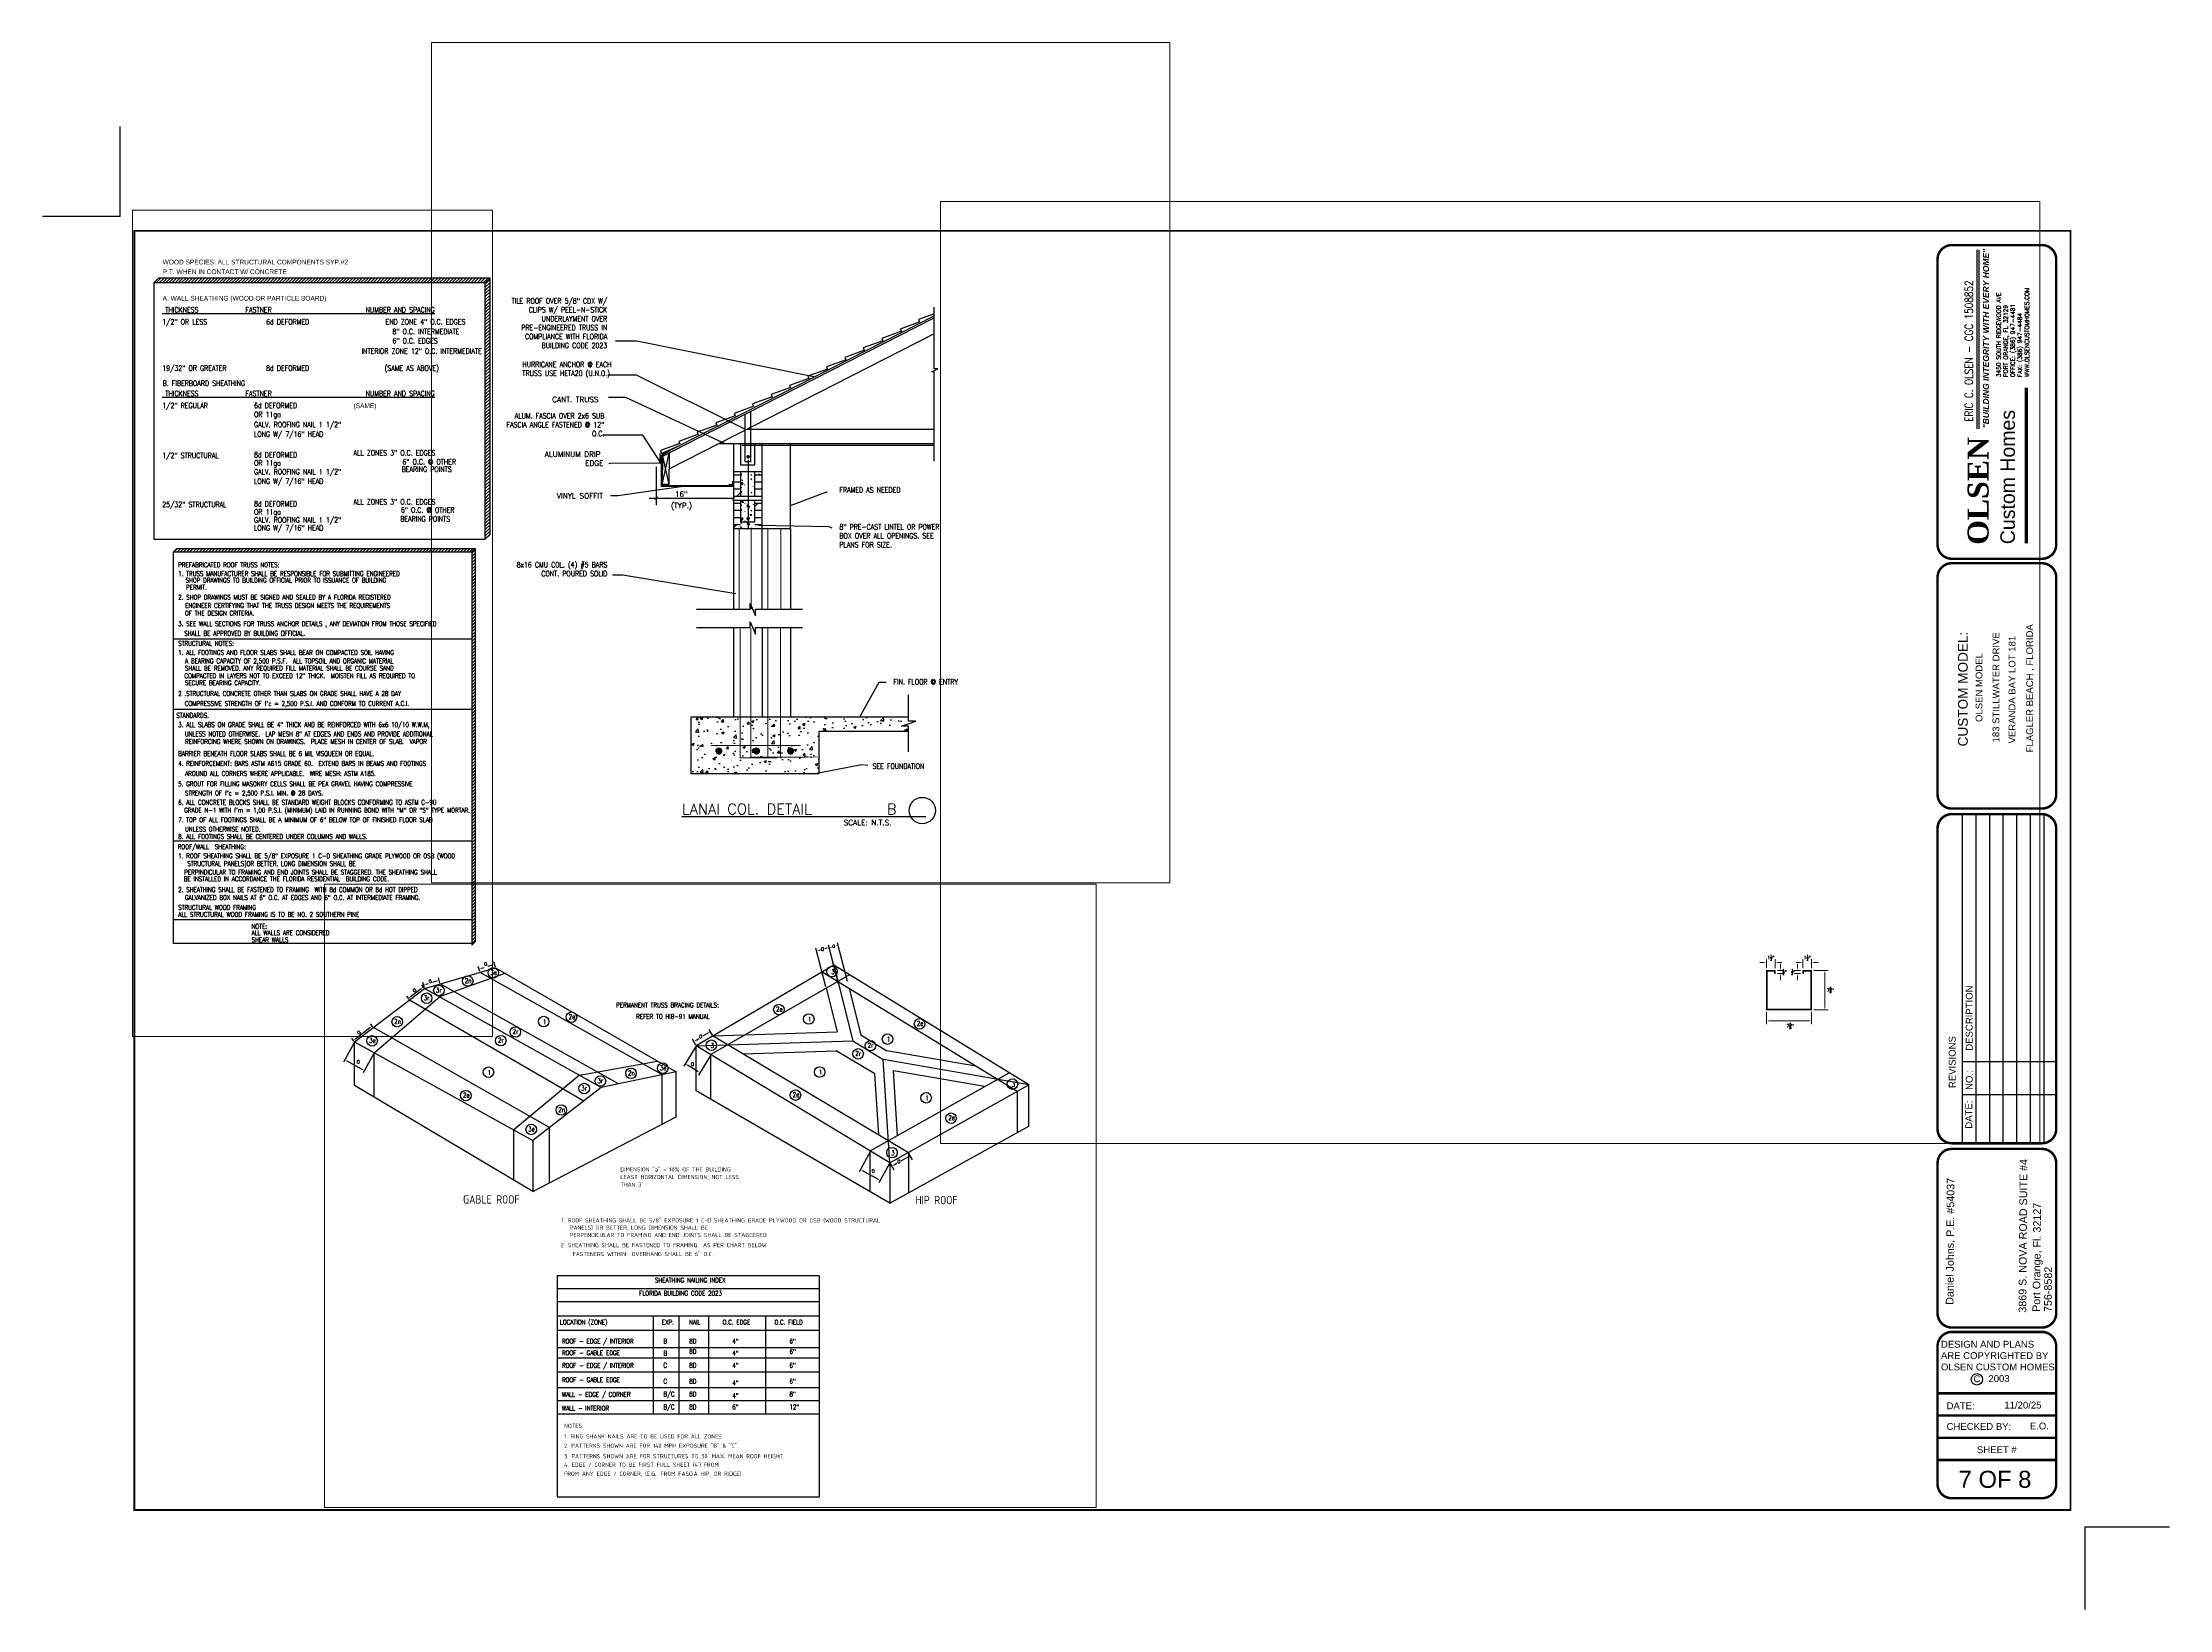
# Paper-space layout 'SHT. 7 NOTES' of a CAD drawing. Header units: inches. Extents: x -120 to -82.6, y -285.6 to -258.1.
# The model-space entities are those that its viewports show. They can reach past a viewport. Long polylines and large blocks are cut down to what shows.
import ezdxf
from ezdxf.enums import TextEntityAlignment as Align
from ezdxf.xclip import XClip

# ---------------------------------------------------------------- set-up
doc = ezdxf.new("R2010")
doc.units = ezdxf.units.IN
doc.header["$LTSCALE"] = 16
doc.header["$MEASUREMENT"] = 0
doc.header["$XCLIPFRAME"] = 0
doc.linetypes.add('HIDDEN', pattern=[0.375, 0.25, -0.125])
doc.linetypes.add('XR-SECT$0$HIDDEN', pattern=[0.375, 0.25, -0.125])
doc.layers.get('0').update_dxf_attribs({"linetype": 'CONTINUOUS'})
doc.layers.get('DEFPOINTS').update_dxf_attribs({"linetype": 'CONTINUOUS'})
for name, color, linetype in [('BLDG', 1, 'CONTINUOUS'), ('BORDER', 7, 'CONTINUOUS'), ('CONC', 3, 'CONTINUOUS'), ('DIM', 5, 'CONTINUOUS'), ('DIMS', 5, 'CONTINUOUS'), ('HATCH', 8, 'CONTINUOUS'), ('ROOF', 1, 'CONTINUOUS'), ('TEXT', 11, 'CONTINUOUS'), ('wall-external', 6, 'CONTINUOUS'), ('WALLS EXT', 6, 'CONTINUOUS'), ('XR-SECT$0$0-25TEXT', 7, 'CONTINUOUS'), ('XR-SECT$0$EXPASION', 5, 'XR-SECT$0$HIDDEN'), ('XR-SECT$0$MED', 7, 'CONTINUOUS'), ('XR-SECT$0$REINFORCEMENT', 210, 'CONTINUOUS'), ('XR-SECT$0$THICK', 7, 'CONTINUOUS'), ('XR-SECT$0$THIN', 7, 'CONTINUOUS')]:
    doc.layers.add(name, color=color, linetype=linetype)
for name, color, linetype, lineweight in [('OBJECT', 3, 'CONTINUOUS', 20), ('XR-SECT$0$DIM', 1, 'CONTINUOUS', 18), ('XR-SECT$0$hatch', 30, 'CONTINUOUS', 18), ('XR-SECT$0$OBJECT', 3, 'CONTINUOUS', 20), ('XR-SECT$0$TEXT', 2, 'CONTINUOUS', 20)]:
    doc.layers.add(name, color=color, linetype=linetype, lineweight=lineweight)
doc.styles.add('ARCHM', font='ARCHM.SHX')
doc.styles.add('HALLDIMTEXT', font='archs.shx')
doc.styles.add('PAYTAS RM', font='romans.shx', dxfattribs={"width": 0.7, "height": 4.5})
doc.styles.add('PAYTS NOTES', font='romans.shx', dxfattribs={"width": 0.7, "height": 4.5})
doc.styles.get("Standard").update_dxf_attribs({"font": 'arial.ttf'})
doc.styles.add('TAGS', font='romans.shx', dxfattribs={"width": 0.8})
doc.styles.add('XR-SECT$0$Standard', font='romans.shx')
doc.styles.add('XR-SECT$0$TB', font='arial.ttf', dxfattribs={"height": 1.5})
doc.styles.add('XR-SECT$0$WK-TEXT', font='ARCHD.SHX')
doc.dimstyles.new('DIM- PAYTAS', dxfattribs={"dimscale": 48, "dimtxt": 0.1, "dimasz": 0.0625, "dimexe": 0.125, "dimexo": 0.125, "dimgap": 0.125, "dimtad": 1, "dimdec": 1, "dimzin": 3, "dimdsep": 46, "dimlunit": 4, "dimtxsty": 'PAYTAS RM', "dimblk": 'ARCHTICK', "dimcen": 0.09, "dimdle": 0.125, "dimclrd": 5, "dimclre": 5, "dimclrt": 11, "dimadec": 0, "dimazin": 0, "dimtfac": 1, "dimtdec": 1, "dimtofl": 0, "dimtmove": 2, "dimatfit": 3, "dimfxl": 0, "dimfrac": 2, "dimtolj": 1, "dimtzin": 3, "dimarcsym": 0})
doc.dimstyles.new('XR-SECT$0$1', dxfattribs={"dimscale": 12, "dimtxt": 0.09375, "dimasz": 0.09375, "dimexe": 0.09375, "dimexo": 0.0625, "dimgap": 0.0625, "dimtad": 2, "dimtih": 1, "dimtoh": 1, "dimdec": 6, "dimzin": 3, "dimdsep": 46, "dimlunit": 4, "dimtxsty": 'XR-SECT$0$Standard', "dimcen": 0.09, "dimclrd": 1, "dimclre": 1, "dimclrt": 2, "dimadec": 5, "dimazin": 0, "dimtfac": 1, "dimtdec": 6, "dimtofl": 0, "dimtmove": 0, "dimatfit": 2, "dimfxl": 0, "dimtolj": 1, "dimtzin": 0, "dimlwd": 5, "dimlwe": 5, "dimarcsym": 0})
doc.dimstyles.new('XR-SECT$0$NG', dxfattribs={"dimscale": 24, "dimtxt": 0.046875, "dimasz": 0.09375, "dimexe": 0.0625, "dimexo": 0.125, "dimgap": 0, "dimtad": 1, "dimdec": 5, "dimrnd": 0.0625, "dimzin": 3, "dimdsep": 46, "dimlunit": 4, "dimtxsty": 'XR-SECT$0$WK-TEXT', "dimcen": 0.125, "dimclrd": 256, "dimclre": 256, "dimclrt": 2, "dimadec": 0, "dimazin": 0, "dimtfac": 1.142857, "dimtdec": 5, "dimtix": 1, "dimtmove": 2, "dimatfit": 3, "dimfxl": 0, "dimtolj": 1, "dimtzin": 3, "dimarcsym": 0})
pattern_1 = [(50, (8899.541, -1274.629), (7.172602, -0.6275213), [0.75, -8.25]), (355, (8899.541, -1274.629), (-1.387513, 7.521921), [0.6, -6.6]), (100.4514, (8900.1386, -1274.681), (5.785094, 6.8943954), [0.637402, -7.011421]), (46.1842, (8899.541, -1272.629), (10.67241, -1.65519), [1.125, -12.375]), (96.6356, (8900.43, -1272.767), (9.346627, 9.741179), [0.956103, -10.51713]), (351.1842, (8899.541, -1272.629), (9.34662, 9.741186), [0.9, -9.9]), (21, (8900.541, -1273.129), (5.9690705, -4.026189), [0.75, -8.25]), (326, (8900.541, -1273.129), (2.433153, 7.2515005), [0.6, -6.6]), (71.4514, (8901.038, -1273.4645), (8.402226, 3.225305), [0.637402, -7.011421]), (37.5, (8899.541, -1274.629), (0.1215986, 3.3289385), [0, -6.52, 0, -6.7, 0, -6.625]), (7.5, (8899.541, -1274.629), (2.6306954, 3.9441171), [0, -3.82, 0, -6.37, 0, -2.525]), (327.5, (8897.311, -1274.629), (5.3382244, -0.2255487), [0, -2.5, 0, -7.8, 0, -10.35]), (317.5, (8896.311, -1274.629), (5.8318617, 1.0010498), [0, -3.25, 0, -5.18, 0, -7.35])]

# ---------------------------------------------------------------- blocks, each defined once
blk = doc.blocks.new('A$C74EA061D')
at = {"layer": 'BORDER', "color": 11, "insert": (0.921, 0.982), "char_height": 0.11979, "width": 1.9969, "attachment_point": 1, "rotation": 270}
blk.add_mtext('DESIGN AND PLANS ARE COPYRIGHTED BY OLSEN CUSTOM HOMES', dxfattribs=at)
blk = doc.blocks.new('A$C4fc45d91')
at = {"layer": 'BORDER', "color": 7}
for s, height, p in [('CUSTOM MODEL:', 0.1707, (2.098, 0.597)), ('OLSEN MODEL', 0.11979, (2.124, 0.314)), ('183 STILLWATER DRIVE', 0.11979, (2.128, 0.017)), ('VERANDA BAY LOT 181 ', 0.11979, (2.111, -0.266)), ('FLAGLER BEACH , FLORIDA', 0.11979, (2.111, -0.586))]:
    blk.add_text(s, height=height, dxfattribs=at).set_placement(p, align=Align.MIDDLE)
blk = doc.blocks.new('_ArchTick')
at = {"color": 0, "linetype": 'ByBlock', "const_width": 0.15}
blk.add_lwpolyline([(-0.5, -0.5), (0.5, 0.5)], dxfattribs=at)
blk = doc.blocks.new('*D115')
at = {"layer": 'DEFPOINTS', "color": 0, "transparency": 16777216}
for p in [(266.24, 227.85), (273.87, 227.85), (266.24, 222.23)]:
    blk.add_point(p, dxfattribs=at)
at = {"layer": 'XR-SECT$0$DIM', "color": 1, "lineweight": 5, "transparency": 16777216}
for p, q in [((266.24, 227.1), (266.24, 221.11)), ((273.87, 227.1), (273.87, 221.11)), ((272.74, 222.23), (267.37, 222.23))]:
    blk.add_line(p, q, dxfattribs=at)
at = {"layer": 'XR-SECT$0$DIM', "color": 1, "transparency": 16777216}
for points in [[(267.37, 222.42), (267.37, 222.05), (266.24, 222.23)], [(272.74, 222.42), (272.74, 222.05), (273.87, 222.23)]]:
    blk.add_solid(points, dxfattribs=at)
at = {"layer": 'XR-SECT$0$DIM', "color": 2, "transparency": 16777216, "insert": (270.22, 220.17), "char_height": 1.125, "attachment_point": 5, "style": 'XR-SECT$0$Standard'}
blk.add_mtext('\\A1;7{\\H1.000000x;\\S5/8;}"', dxfattribs=at)
blk = doc.blocks.new('*D116')
at = {"layer": 'DEFPOINTS', "color": 0, "transparency": 16777216}
for p in [(273.87, 235.48), (276.1, 235.48), (273.87, 227.85)]:
    blk.add_point(p, dxfattribs=at)
at = {"layer": 'XR-SECT$0$DIM', "color": 1, "lineweight": 5, "transparency": 16777216}
for p, q in [((274.62, 235.48), (277.22, 235.48)), ((276.1, 228.98), (276.1, 234.35)), ((274.62, 227.85), (277.22, 227.85))]:
    blk.add_line(p, q, dxfattribs=at)
at = {"layer": 'XR-SECT$0$DIM', "color": 1, "transparency": 16777216}
for points in [[(275.91, 234.35), (276.28, 234.35), (276.1, 235.48)], [(275.91, 228.98), (276.28, 228.98), (276.1, 227.85)]]:
    blk.add_solid(points, dxfattribs=at)
at = {"layer": 'XR-SECT$0$DIM', "color": 2, "transparency": 16777216, "insert": (278.08, 231.67), "char_height": 1.125, "attachment_point": 5, "style": 'XR-SECT$0$Standard'}
blk.add_mtext('\\A1;7{\\H1.000000x;\\S5/8;}"', dxfattribs=at)
blk = doc.blocks.new('*D114')
at = {"layer": 'DEFPOINTS', "color": 0, "transparency": 16777216}
for p in [(266.24, 227.13), (266.24, 226.5), (270.05, 228.32)]:
    blk.add_point(p, dxfattribs=at)
at = {"layer": 'XR-SECT$0$DIM', "color": 1, "lineweight": 5, "transparency": 16777216}
for p, q in [((266.24, 226.38), (266.24, 225.37)), ((268.93, 226.5), (267.37, 226.5)), ((270.05, 227.57), (270.05, 225.37))]:
    blk.add_line(p, q, dxfattribs=at)
at = {"layer": 'XR-SECT$0$DIM', "color": 1, "transparency": 16777216}
for points in [[(267.37, 226.68), (267.37, 226.31), (266.24, 226.5)], [(268.93, 226.68), (268.93, 226.31), (270.05, 226.5)]]:
    blk.add_solid(points, dxfattribs=at)
at = {"layer": 'XR-SECT$0$DIM', "color": 2, "transparency": 16777216, "insert": (268.15, 224.43), "char_height": 1.125, "attachment_point": 5, "style": 'XR-SECT$0$Standard'}
blk.add_mtext('\\A1;3{\\H1.000000x;\\S13/16;}"', dxfattribs=at)
blk = doc.blocks.new('*D117')
at = {"layer": 'DEFPOINTS', "color": 0, "transparency": 16777216}
for p in [(296.24, 227.85), (303.87, 227.85), (296.24, 222.23)]:
    blk.add_point(p, dxfattribs=at)
at = {"layer": 'XR-SECT$0$DIM', "color": 1, "lineweight": 5, "transparency": 16777216}
for p, q in [((296.24, 227.1), (296.24, 221.11)), ((303.87, 227.1), (303.87, 221.11)), ((302.74, 222.23), (297.37, 222.23))]:
    blk.add_line(p, q, dxfattribs=at)
at = {"layer": 'XR-SECT$0$DIM', "color": 1, "transparency": 16777216}
for points in [[(297.37, 222.42), (297.37, 222.05), (296.24, 222.23)], [(302.74, 222.42), (302.74, 222.05), (303.87, 222.23)]]:
    blk.add_solid(points, dxfattribs=at)
at = {"layer": 'XR-SECT$0$DIM', "color": 2, "transparency": 16777216, "insert": (300.22, 220.17), "char_height": 1.125, "attachment_point": 5, "style": 'XR-SECT$0$Standard'}
blk.add_mtext('\\A1;7{\\H1.000000x;\\S5/8;}"', dxfattribs=at)
blk = doc.blocks.new('*D122')
at = {"layer": 'DEFPOINTS', "color": 0, "transparency": 16777216}
for p in [(303.87, 235.48), (306.1, 235.48), (303.87, 227.85)]:
    blk.add_point(p, dxfattribs=at)
at = {"layer": 'XR-SECT$0$DIM', "color": 1, "lineweight": 5, "transparency": 16777216}
for p, q in [((304.62, 235.48), (307.22, 235.48)), ((306.1, 228.98), (306.1, 234.35)), ((304.62, 227.85), (307.22, 227.85))]:
    blk.add_line(p, q, dxfattribs=at)
at = {"layer": 'XR-SECT$0$DIM', "color": 1, "transparency": 16777216}
for points in [[(305.91, 234.35), (306.28, 234.35), (306.1, 235.48)], [(305.91, 228.98), (306.28, 228.98), (306.1, 227.85)]]:
    blk.add_solid(points, dxfattribs=at)
at = {"layer": 'XR-SECT$0$DIM', "color": 2, "transparency": 16777216, "insert": (308.08, 231.67), "char_height": 1.125, "attachment_point": 5, "style": 'XR-SECT$0$Standard'}
blk.add_mtext('\\A1;7{\\H1.000000x;\\S5/8;}"', dxfattribs=at)
blk = doc.blocks.new('*D113')
at = {"layer": 'DEFPOINTS', "color": 0, "transparency": 16777216}
for p in [(296.24, 239.48), (290.81, 227.85), (296.24, 227.85)]:
    blk.add_point(p, dxfattribs=at)
at = {"layer": 'XR-SECT$0$DIM', "color": 1, "lineweight": 5, "transparency": 16777216}
for p, q in [((295.49, 239.48), (289.69, 239.48)), ((290.81, 238.35), (290.81, 228.98)), ((295.49, 227.85), (289.69, 227.85))]:
    blk.add_line(p, q, dxfattribs=at)
at = {"layer": 'XR-SECT$0$DIM', "color": 1, "transparency": 16777216}
for points in [[(290.62, 238.35), (291, 238.35), (290.81, 239.48)], [(290.62, 228.98), (291, 228.98), (290.81, 227.85)]]:
    blk.add_solid(points, dxfattribs=at)
at = {"layer": 'XR-SECT$0$DIM', "color": 2, "transparency": 16777216, "insert": (288.37, 233.67), "char_height": 1.125, "attachment_point": 5, "style": 'XR-SECT$0$Standard'}
blk.add_mtext('\\A1;11{\\H1.000000x;\\S5/8;}"', dxfattribs=at)
blk = doc.blocks.new('*D121')
at = {"layer": 'DEFPOINTS', "color": 0, "transparency": 16777216}
for p in [(294.58, 239.48), (296.24, 239.48), (296.24, 235.85)]:
    blk.add_point(p, dxfattribs=at)
at = {"layer": 'XR-SECT$0$DIM', "color": 1, "lineweight": 5, "transparency": 16777216}
for p, q in [((295.49, 239.48), (293.45, 239.48)), ((294.58, 240.6), (294.58, 241.73)), ((295.49, 235.85), (293.45, 235.85)), ((294.58, 234.73), (294.58, 233.6))]:
    blk.add_line(p, q, dxfattribs=at)
at = {"layer": 'XR-SECT$0$DIM', "color": 1, "transparency": 16777216}
for points in [[(294.39, 240.6), (294.77, 240.6), (294.58, 239.48)], [(294.39, 234.73), (294.77, 234.73), (294.58, 235.85)]]:
    blk.add_solid(points, dxfattribs=at)
at = {"layer": 'XR-SECT$0$DIM', "color": 2, "transparency": 16777216, "insert": (292.6, 237.67), "char_height": 1.125, "attachment_point": 5, "style": 'XR-SECT$0$Standard'}
blk.add_mtext('\\A1;3{\\H1.000000x;\\S5/8;}"', dxfattribs=at)
blk = doc.blocks.new('*D120')
at = {"layer": 'DEFPOINTS', "color": 0, "transparency": 16777216}
for p in [(294.58, 235.48), (296.24, 235.85), (296.28, 235.48)]:
    blk.add_point(p, dxfattribs=at)
at = {"layer": 'XR-SECT$0$DIM', "color": 1, "lineweight": 5, "transparency": 16777216}
for p, q in [((295.49, 235.85), (293.45, 235.85)), ((295.53, 235.48), (293.45, 235.48)), ((294.58, 236.98), (294.58, 238.1)), ((294.58, 234.35), (294.58, 231.31)), ((294.58, 231.31), (292.27, 231.31))]:
    blk.add_line(p, q, dxfattribs=at)
at = {"layer": 'XR-SECT$0$DIM', "color": 1, "transparency": 16777216}
for points in [[(294.39, 236.98), (294.77, 236.98), (294.58, 235.85)], [(294.39, 234.35), (294.77, 234.35), (294.58, 235.48)]]:
    blk.add_solid(points, dxfattribs=at)
at = {"layer": 'XR-SECT$0$DIM', "color": 2, "transparency": 16777216, "insert": (293.05, 233.37), "char_height": 1.125, "attachment_point": 5, "style": 'XR-SECT$0$Standard'}
blk.add_mtext('\\A1;{\\H1.000000x;\\S3/8;}"', dxfattribs=at)
blk = doc.blocks.new('*D101')
at = {"layer": 'DEFPOINTS', "color": 0, "transparency": 16777216}
for p in [(303.87, 239.48), (300.05, 237.98), (306.11, 237.98)]:
    blk.add_point(p, dxfattribs=at)
at = {"layer": 'XR-SECT$0$DIM', "color": 1, "lineweight": 5, "transparency": 16777216}
for p, q in [((306.11, 240.6), (306.11, 245.15)), ((306.11, 245.15), (309.16, 245.15)), ((304.62, 239.48), (307.23, 239.48)), ((300.8, 237.98), (307.23, 237.98)), ((306.11, 236.85), (306.11, 235.73))]:
    blk.add_line(p, q, dxfattribs=at)
at = {"layer": 'XR-SECT$0$DIM', "color": 1, "transparency": 16777216}
for points in [[(305.92, 240.6), (306.29, 240.6), (306.11, 239.48)], [(305.92, 236.85), (306.29, 236.85), (306.11, 237.98)]]:
    blk.add_solid(points, dxfattribs=at)
at = {"layer": 'XR-SECT$0$DIM', "color": 2, "transparency": 16777216, "insert": (308.01, 243.09), "char_height": 1.125, "attachment_point": 5, "style": 'XR-SECT$0$Standard'}
blk.add_mtext('\\A1;1{\\H1.000000x;\\S1/2;}"', dxfattribs=at)
blk = doc.blocks.new('*D118')
at = {"layer": 'DEFPOINTS', "color": 0, "transparency": 16777216}
for p in [(300.05, 237.98), (303.87, 235.85), (306.1, 235.85)]:
    blk.add_point(p, dxfattribs=at)
at = {"layer": 'XR-SECT$0$DIM', "color": 1, "lineweight": 5, "transparency": 16777216}
for p, q in [((306.1, 239.1), (306.1, 240.23)), ((300.8, 237.98), (307.23, 237.98)), ((304.62, 235.85), (307.23, 235.85)), ((306.1, 234.73), (306.1, 233.6))]:
    blk.add_line(p, q, dxfattribs=at)
at = {"layer": 'XR-SECT$0$DIM', "color": 1, "transparency": 16777216}
for points in [[(305.91, 239.1), (306.29, 239.1), (306.1, 237.98)], [(305.91, 234.73), (306.29, 234.73), (306.1, 235.85)]]:
    blk.add_solid(points, dxfattribs=at)
at = {"layer": 'XR-SECT$0$DIM', "color": 2, "transparency": 16777216, "insert": (308.08, 236.92), "char_height": 1.125, "attachment_point": 5, "style": 'XR-SECT$0$Standard'}
blk.add_mtext('\\A1;2{\\H1.000000x;\\S1/8;}"', dxfattribs=at)
blk = doc.blocks.new('*D127')
at = {"layer": 'DEFPOINTS', "color": 0, "transparency": 16777216}
for p in [(423.87, 235.48), (426.1, 235.48), (423.87, 227.85)]:
    blk.add_point(p, dxfattribs=at)
at = {"layer": 'XR-SECT$0$DIM', "color": 1, "lineweight": 5, "transparency": 16777216}
for p, q in [((424.62, 235.48), (427.22, 235.48)), ((426.1, 228.98), (426.1, 234.35)), ((424.62, 227.85), (427.22, 227.85))]:
    blk.add_line(p, q, dxfattribs=at)
at = {"layer": 'XR-SECT$0$DIM', "color": 1, "transparency": 16777216}
for points in [[(425.91, 234.35), (426.28, 234.35), (426.1, 235.48)], [(425.91, 228.98), (426.28, 228.98), (426.1, 227.85)]]:
    blk.add_solid(points, dxfattribs=at)
at = {"layer": 'XR-SECT$0$DIM', "color": 2, "transparency": 16777216, "insert": (428.08, 231.67), "char_height": 1.125, "attachment_point": 5, "style": 'XR-SECT$0$Standard'}
blk.add_mtext('\\A1;7{\\H1.000000x;\\S5/8;}"', dxfattribs=at)
blk = doc.blocks.new('*D128')
at = {"layer": 'DEFPOINTS', "color": 0, "transparency": 16777216}
for p in [(416.24, 227.85), (423.87, 227.85), (416.24, 222.23)]:
    blk.add_point(p, dxfattribs=at)
at = {"layer": 'XR-SECT$0$DIM', "color": 1, "lineweight": 5, "transparency": 16777216}
for p, q in [((416.24, 227.1), (416.24, 221.11)), ((423.87, 227.1), (423.87, 221.11)), ((422.74, 222.23), (417.37, 222.23))]:
    blk.add_line(p, q, dxfattribs=at)
at = {"layer": 'XR-SECT$0$DIM', "color": 1, "transparency": 16777216}
for points in [[(417.37, 222.42), (417.37, 222.05), (416.24, 222.23)], [(422.74, 222.42), (422.74, 222.05), (423.87, 222.23)]]:
    blk.add_solid(points, dxfattribs=at)
at = {"layer": 'XR-SECT$0$DIM', "color": 2, "transparency": 16777216, "insert": (420.22, 220.17), "char_height": 1.125, "attachment_point": 5, "style": 'XR-SECT$0$Standard'}
blk.add_mtext('\\A1;7{\\H1.000000x;\\S5/8;}"', dxfattribs=at)
blk = doc.blocks.new('*D124')
at = {"layer": 'DEFPOINTS', "color": 0, "transparency": 16777216}
for p in [(412.26, 241.98), (416.24, 243.48), (420.05, 241.98)]:
    blk.add_point(p, dxfattribs=at)
at = {"layer": 'XR-SECT$0$hatch', "color": 1, "lineweight": 5, "transparency": 16777216}
for p, q in [((412.26, 244.6), (412.26, 245.73)), ((412.26, 245.73), (415.31, 245.73)), ((415.49, 243.48), (411.13, 243.48)), ((419.3, 241.98), (411.13, 241.98)), ((412.26, 240.85), (412.26, 239.73))]:
    blk.add_line(p, q, dxfattribs=at)
at = {"layer": 'XR-SECT$0$hatch', "color": 1, "transparency": 16777216}
for points in [[(412.07, 244.6), (412.45, 244.6), (412.26, 243.48)], [(412.07, 240.85), (412.45, 240.85), (412.26, 241.98)]]:
    blk.add_solid(points, dxfattribs=at)
at = {"layer": 'XR-SECT$0$hatch', "color": 2, "transparency": 16777216, "insert": (414.16, 247.79), "char_height": 1.125, "attachment_point": 5, "style": 'XR-SECT$0$Standard'}
blk.add_mtext('\\A1;1{\\H1.000000x;\\S1/2;}"', dxfattribs=at)
blk = doc.blocks.new('*D130')
at = {"layer": 'DEFPOINTS', "color": 0, "transparency": 16777216}
for p in [(412.26, 235.48), (416.24, 235.85), (416.28, 235.48)]:
    blk.add_point(p, dxfattribs=at)
at = {"layer": 'XR-SECT$0$DIM', "color": 1, "lineweight": 5, "transparency": 16777216}
for p, q in [((415.49, 235.85), (411.13, 235.85)), ((415.53, 235.48), (411.13, 235.48)), ((412.26, 236.98), (412.26, 238.1)), ((412.26, 234.35), (412.26, 231.31)), ((412.26, 231.31), (409.95, 231.31))]:
    blk.add_line(p, q, dxfattribs=at)
at = {"layer": 'XR-SECT$0$DIM', "color": 1, "transparency": 16777216}
for points in [[(412.07, 236.98), (412.45, 236.98), (412.26, 235.85)], [(412.07, 234.35), (412.45, 234.35), (412.26, 235.48)]]:
    blk.add_solid(points, dxfattribs=at)
at = {"layer": 'XR-SECT$0$DIM', "color": 2, "transparency": 16777216, "insert": (410.73, 233.37), "char_height": 1.125, "attachment_point": 5, "style": 'XR-SECT$0$Standard'}
blk.add_mtext('\\A1;{\\H1.000000x;\\S3/8;}"', dxfattribs=at)
blk = doc.blocks.new('*D129')
at = {"layer": 'DEFPOINTS', "color": 0, "transparency": 16777216}
for p in [(420.05, 241.98), (412.26, 235.85), (416.24, 235.85)]:
    blk.add_point(p, dxfattribs=at)
at = {"layer": 'XR-SECT$0$hatch', "color": 1, "lineweight": 5, "transparency": 16777216}
for p, q in [((419.3, 241.98), (411.13, 241.98)), ((412.26, 240.85), (412.26, 236.98)), ((415.49, 235.85), (411.13, 235.85))]:
    blk.add_line(p, q, dxfattribs=at)
at = {"layer": 'XR-SECT$0$hatch', "color": 1, "transparency": 16777216}
for points in [[(412.07, 240.85), (412.45, 240.85), (412.26, 241.98)], [(412.07, 236.98), (412.45, 236.98), (412.26, 235.85)]]:
    blk.add_solid(points, dxfattribs=at)
at = {"layer": 'XR-SECT$0$hatch', "color": 2, "transparency": 16777216, "insert": (410.3, 238.92), "char_height": 1.125, "attachment_point": 5, "style": 'XR-SECT$0$Standard'}
blk.add_mtext('\\A1;6{\\H1.000000x;\\S1/8;}"', dxfattribs=at)
blk = doc.blocks.new('*D126')
at = {"layer": 'DEFPOINTS', "color": 0, "transparency": 16777216}
for p in [(423.87, 243.48), (423.87, 227.85), (430.05, 227.85)]:
    blk.add_point(p, dxfattribs=at)
at = {"layer": 'XR-SECT$0$hatch', "color": 1, "lineweight": 5, "transparency": 16777216}
for p, q in [((424.62, 243.48), (431.17, 243.48)), ((430.05, 242.35), (430.05, 228.98)), ((424.62, 227.85), (431.17, 227.85))]:
    blk.add_line(p, q, dxfattribs=at)
at = {"layer": 'XR-SECT$0$hatch', "color": 1, "transparency": 16777216}
for points in [[(429.86, 242.35), (430.24, 242.35), (430.05, 243.48)], [(429.86, 228.98), (430.24, 228.98), (430.05, 227.85)]]:
    blk.add_solid(points, dxfattribs=at)
at = {"layer": 'XR-SECT$0$hatch', "color": 2, "transparency": 16777216, "insert": (433.45, 235.67), "char_height": 1.125, "attachment_point": 5, "style": 'XR-SECT$0$Standard'}
blk.add_mtext('\\A1;1\'-3{\\H1.000000x;\\S5/8;}"', dxfattribs=at)
blk = doc.blocks.new('*D125')
at = {"layer": 'DEFPOINTS', "color": 0, "transparency": 16777216}
for p in [(423.87, 243.48), (426.1, 243.48), (423.87, 235.85)]:
    blk.add_point(p, dxfattribs=at)
at = {"layer": 'XR-SECT$0$DIM', "color": 1, "lineweight": 5, "transparency": 16777216}
for p, q in [((424.62, 243.48), (427.22, 243.48)), ((426.1, 236.98), (426.1, 242.35)), ((424.62, 235.85), (427.22, 235.85))]:
    blk.add_line(p, q, dxfattribs=at)
at = {"layer": 'XR-SECT$0$DIM', "color": 1, "transparency": 16777216}
for points in [[(425.91, 242.35), (426.28, 242.35), (426.1, 243.48)], [(425.91, 236.98), (426.28, 236.98), (426.1, 235.85)]]:
    blk.add_solid(points, dxfattribs=at)
at = {"layer": 'XR-SECT$0$DIM', "color": 2, "transparency": 16777216, "insert": (428.08, 239.67), "char_height": 1.125, "attachment_point": 5, "style": 'XR-SECT$0$Standard'}
blk.add_mtext('\\A1;7{\\H1.000000x;\\S5/8;}"', dxfattribs=at)
blk = doc.blocks.new('*D92')
at = {"layer": 'DEFPOINTS', "color": 0, "transparency": 16777216}
for p in [(236.24, 180.48), (227.06, 160.85), (236.24, 160.85)]:
    blk.add_point(p, dxfattribs=at)
at = {"layer": 'XR-SECT$0$DIM', "color": 1, "lineweight": 5, "transparency": 16777216}
for p, q in [((235.49, 180.48), (225.94, 180.48)), ((227.06, 179.35), (227.06, 161.98)), ((235.49, 160.85), (225.94, 160.85))]:
    blk.add_line(p, q, dxfattribs=at)
at = {"layer": 'XR-SECT$0$DIM', "color": 1, "transparency": 16777216}
for points in [[(226.87, 179.35), (227.25, 179.35), (227.06, 180.48)], [(226.87, 161.98), (227.25, 161.98), (227.06, 160.85)]]:
    blk.add_solid(points, dxfattribs=at)
at = {"layer": 'XR-SECT$0$DIM', "color": 2, "transparency": 16777216, "insert": (223.66, 170.98), "char_height": 1.125, "attachment_point": 5, "style": 'XR-SECT$0$Standard'}
blk.add_mtext('\\A1;1\'-7{\\H1.000000x;\\S5/8;}"', dxfattribs=at)
blk = doc.blocks.new('*D80')
at = {"layer": 'DEFPOINTS', "color": 0, "transparency": 16777216}
for p in [(236.24, 160.85), (243.87, 160.85), (236.24, 155.23)]:
    blk.add_point(p, dxfattribs=at)
at = {"layer": 'XR-SECT$0$DIM', "color": 1, "lineweight": 5, "transparency": 16777216}
for p, q in [((236.24, 160.1), (236.24, 154.11)), ((243.87, 160.1), (243.87, 154.11)), ((242.74, 155.23), (237.37, 155.23))]:
    blk.add_line(p, q, dxfattribs=at)
at = {"layer": 'XR-SECT$0$DIM', "color": 1, "transparency": 16777216}
for points in [[(237.37, 155.42), (237.37, 155.05), (236.24, 155.23)], [(242.74, 155.42), (242.74, 155.05), (243.87, 155.23)]]:
    blk.add_solid(points, dxfattribs=at)
at = {"layer": 'XR-SECT$0$DIM', "color": 2, "transparency": 16777216, "insert": (240.22, 153.17), "char_height": 1.125, "attachment_point": 5, "style": 'XR-SECT$0$Standard'}
blk.add_mtext('\\A1;7{\\H1.000000x;\\S5/8;}"', dxfattribs=at)
blk = doc.blocks.new('*D91')
at = {"layer": 'DEFPOINTS', "color": 0, "transparency": 16777216}
for p in [(236.24, 168.48), (230.97, 160.85), (236.24, 160.85)]:
    blk.add_point(p, dxfattribs=at)
at = {"layer": 'XR-SECT$0$hatch', "color": 1, "lineweight": 5, "transparency": 16777216}
for p, q in [((235.49, 168.48), (229.84, 168.48)), ((230.97, 167.35), (230.97, 161.98)), ((235.49, 160.85), (229.84, 160.85))]:
    blk.add_line(p, q, dxfattribs=at)
at = {"layer": 'XR-SECT$0$hatch', "color": 1, "transparency": 16777216}
for points in [[(230.78, 167.35), (231.16, 167.35), (230.97, 168.48)], [(230.78, 161.98), (231.16, 161.98), (230.97, 160.85)]]:
    blk.add_solid(points, dxfattribs=at)
at = {"layer": 'XR-SECT$0$hatch', "color": 2, "transparency": 16777216, "insert": (228.99, 164.67), "char_height": 1.125, "attachment_point": 5, "style": 'XR-SECT$0$Standard'}
blk.add_mtext('\\A1;7{\\H1.000000x;\\S5/8;}"', dxfattribs=at)
blk = doc.blocks.new('*D90')
at = {"layer": 'DEFPOINTS', "color": 0, "transparency": 16777216}
for p in [(236.24, 172.48), (230.97, 168.85), (236.24, 168.85)]:
    blk.add_point(p, dxfattribs=at)
at = {"layer": 'XR-SECT$0$hatch', "color": 1, "lineweight": 5, "transparency": 16777216}
for p, q in [((235.49, 172.48), (229.84, 172.48)), ((230.97, 173.6), (230.97, 174.73)), ((235.49, 168.85), (229.84, 168.85)), ((230.97, 167.73), (230.97, 166.6))]:
    blk.add_line(p, q, dxfattribs=at)
at = {"layer": 'XR-SECT$0$hatch', "color": 1, "transparency": 16777216}
for points in [[(230.78, 173.6), (231.16, 173.6), (230.97, 172.48)], [(230.78, 167.73), (231.16, 167.73), (230.97, 168.85)]]:
    blk.add_solid(points, dxfattribs=at)
at = {"layer": 'XR-SECT$0$hatch', "color": 2, "transparency": 16777216, "insert": (228.99, 170.67), "char_height": 1.125, "attachment_point": 5, "style": 'XR-SECT$0$Standard'}
blk.add_mtext('\\A1;3{\\H1.000000x;\\S5/8;}"', dxfattribs=at)
blk = doc.blocks.new('*D89')
at = {"layer": 'DEFPOINTS', "color": 0, "transparency": 16777216}
for p in [(236.24, 180.48), (230.97, 172.85), (236.24, 172.85)]:
    blk.add_point(p, dxfattribs=at)
at = {"layer": 'XR-SECT$0$hatch', "color": 1, "lineweight": 5, "transparency": 16777216}
for p, q in [((235.49, 180.48), (229.84, 180.48)), ((230.97, 179.35), (230.97, 173.98)), ((235.49, 172.85), (229.84, 172.85))]:
    blk.add_line(p, q, dxfattribs=at)
at = {"layer": 'XR-SECT$0$hatch', "color": 1, "transparency": 16777216}
for points in [[(230.78, 179.35), (231.16, 179.35), (230.97, 180.48)], [(230.78, 173.98), (231.16, 173.98), (230.97, 172.85)]]:
    blk.add_solid(points, dxfattribs=at)
at = {"layer": 'XR-SECT$0$hatch', "color": 2, "transparency": 16777216, "insert": (228.99, 176.67), "char_height": 1.125, "attachment_point": 5, "style": 'XR-SECT$0$Standard'}
blk.add_mtext('\\A1;7{\\H1.000000x;\\S5/8;}"', dxfattribs=at)
blk = doc.blocks.new('*D88')
at = {"layer": 'DEFPOINTS', "color": 0, "transparency": 16777216}
for p in [(233.58, 172.48), (236.24, 172.85), (236.24, 172.48)]:
    blk.add_point(p, dxfattribs=at)
at = {"layer": 'XR-SECT$0$hatch', "color": 1, "lineweight": 5, "transparency": 16777216}
for p, q in [((235.49, 172.85), (232.45, 172.85)), ((235.49, 172.48), (232.45, 172.48)), ((233.58, 173.98), (233.58, 175.1)), ((233.58, 175.1), (235.88, 175.1)), ((233.58, 171.35), (233.58, 170.23))]:
    blk.add_line(p, q, dxfattribs=at)
at = {"layer": 'XR-SECT$0$hatch', "color": 1, "transparency": 16777216}
for points in [[(233.39, 173.98), (233.76, 173.98), (233.58, 172.85)], [(233.39, 171.35), (233.76, 171.35), (233.58, 172.48)]]:
    blk.add_solid(points, dxfattribs=at)
at = {"layer": 'XR-SECT$0$hatch', "color": 2, "transparency": 16777216, "insert": (235.1, 177.17), "char_height": 1.125, "attachment_point": 5, "style": 'XR-SECT$0$Standard'}
blk.add_mtext('\\A1;{\\H1.000000x;\\S3/8;}"', dxfattribs=at)
blk = doc.blocks.new('*D87')
at = {"layer": 'DEFPOINTS', "color": 0, "transparency": 16777216}
for p in [(233.58, 168.48), (236.24, 168.85), (236.24, 168.48)]:
    blk.add_point(p, dxfattribs=at)
at = {"layer": 'XR-SECT$0$hatch', "color": 1, "lineweight": 5, "transparency": 16777216}
for p, q in [((235.49, 168.85), (232.45, 168.85)), ((235.49, 168.48), (232.45, 168.48)), ((233.58, 169.98), (233.58, 171.1)), ((233.58, 167.35), (233.58, 163.3)), ((233.58, 163.3), (231.27, 163.3))]:
    blk.add_line(p, q, dxfattribs=at)
at = {"layer": 'XR-SECT$0$hatch', "color": 1, "transparency": 16777216}
for points in [[(233.39, 169.98), (233.76, 169.98), (233.58, 168.85)], [(233.39, 167.35), (233.76, 167.35), (233.58, 168.48)]]:
    blk.add_solid(points, dxfattribs=at)
at = {"layer": 'XR-SECT$0$hatch', "color": 2, "transparency": 16777216, "insert": (232.05, 165.36), "char_height": 1.125, "attachment_point": 5, "style": 'XR-SECT$0$Standard'}
blk.add_mtext('\\A1;{\\H1.000000x;\\S3/8;}"', dxfattribs=at)
blk = doc.blocks.new('*D79')
at = {"layer": 'DEFPOINTS', "color": 0, "transparency": 16777216}
for p in [(296.24, 160.85), (303.87, 160.85), (296.24, 155.23)]:
    blk.add_point(p, dxfattribs=at)
at = {"layer": 'XR-SECT$0$DIM', "color": 1, "lineweight": 5, "transparency": 16777216}
for p, q in [((296.24, 160.1), (296.24, 154.11)), ((303.87, 160.1), (303.87, 154.11)), ((302.74, 155.23), (297.37, 155.23))]:
    blk.add_line(p, q, dxfattribs=at)
at = {"layer": 'XR-SECT$0$DIM', "color": 1, "transparency": 16777216}
for points in [[(297.37, 155.42), (297.37, 155.05), (296.24, 155.23)], [(302.74, 155.42), (302.74, 155.05), (303.87, 155.23)]]:
    blk.add_solid(points, dxfattribs=at)
at = {"layer": 'XR-SECT$0$DIM', "color": 2, "transparency": 16777216, "insert": (300.22, 153.17), "char_height": 1.125, "attachment_point": 5, "style": 'XR-SECT$0$Standard'}
blk.add_mtext('\\A1;7{\\H1.000000x;\\S5/8;}"', dxfattribs=at)
blk = doc.blocks.new('*D99')
at = {"layer": 'DEFPOINTS', "color": 0, "transparency": 16777216}
for p in [(296.24, 184.48), (290.97, 176.85), (296.24, 176.85)]:
    blk.add_point(p, dxfattribs=at)
at = {"layer": 'XR-SECT$0$hatch', "color": 1, "lineweight": 5, "transparency": 16777216}
for p, q in [((295.49, 184.48), (289.84, 184.48)), ((290.97, 183.35), (290.97, 177.98)), ((295.49, 176.85), (289.84, 176.85))]:
    blk.add_line(p, q, dxfattribs=at)
at = {"layer": 'XR-SECT$0$hatch', "color": 1, "transparency": 16777216}
for points in [[(290.78, 183.35), (291.16, 183.35), (290.97, 184.48)], [(290.78, 177.98), (291.16, 177.98), (290.97, 176.85)]]:
    blk.add_solid(points, dxfattribs=at)
at = {"layer": 'XR-SECT$0$hatch', "color": 2, "transparency": 16777216, "insert": (288.99, 180.67), "char_height": 1.125, "attachment_point": 5, "style": 'XR-SECT$0$Standard'}
blk.add_mtext('\\A1;7{\\H1.000000x;\\S5/8;}"', dxfattribs=at)
blk = doc.blocks.new('*D98')
at = {"layer": 'DEFPOINTS', "color": 0, "transparency": 16777216}
for p in [(293.58, 176.48), (296.24, 176.85), (296.24, 176.48)]:
    blk.add_point(p, dxfattribs=at)
at = {"layer": 'XR-SECT$0$hatch', "color": 1, "lineweight": 5, "transparency": 16777216}
for p, q in [((293.58, 177.98), (293.58, 179.1)), ((293.58, 179.1), (295.88, 179.1)), ((295.49, 176.85), (292.45, 176.85)), ((295.49, 176.48), (292.45, 176.48)), ((293.58, 175.35), (293.58, 174.23))]:
    blk.add_line(p, q, dxfattribs=at)
at = {"layer": 'XR-SECT$0$hatch', "color": 1, "transparency": 16777216}
for points in [[(293.39, 177.98), (293.76, 177.98), (293.58, 176.85)], [(293.39, 175.35), (293.76, 175.35), (293.58, 176.48)]]:
    blk.add_solid(points, dxfattribs=at)
at = {"layer": 'XR-SECT$0$hatch', "color": 2, "transparency": 16777216, "insert": (295.1, 181.17), "char_height": 1.125, "attachment_point": 5, "style": 'XR-SECT$0$Standard'}
blk.add_mtext('\\A1;{\\H1.000000x;\\S3/8;}"', dxfattribs=at)
blk = doc.blocks.new('*D93')
at = {"layer": 'DEFPOINTS', "color": 0, "transparency": 16777216}
for p in [(296.24, 184.48), (287.06, 160.85), (296.24, 160.85)]:
    blk.add_point(p, dxfattribs=at)
at = {"layer": 'XR-SECT$0$DIM', "color": 1, "lineweight": 5, "transparency": 16777216}
for p, q in [((295.49, 184.48), (285.94, 184.48)), ((287.06, 183.35), (287.06, 161.98)), ((295.49, 160.85), (285.94, 160.85))]:
    blk.add_line(p, q, dxfattribs=at)
at = {"layer": 'XR-SECT$0$DIM', "color": 1, "transparency": 16777216}
for points in [[(286.87, 183.35), (287.25, 183.35), (287.06, 184.48)], [(286.87, 161.98), (287.25, 161.98), (287.06, 160.85)]]:
    blk.add_solid(points, dxfattribs=at)
at = {"layer": 'XR-SECT$0$DIM', "color": 2, "transparency": 16777216, "insert": (283.12, 172.57), "char_height": 1.125, "attachment_point": 5, "style": 'XR-SECT$0$Standard'}
blk.add_mtext('\\A1;1\'-11{\\H1.000000x;\\S5/8;}"', dxfattribs=at)
blk = doc.blocks.new('*D96')
at = {"layer": 'DEFPOINTS', "color": 0, "transparency": 16777216}
for p in [(296.24, 176.48), (290.97, 168.85), (296.24, 168.85)]:
    blk.add_point(p, dxfattribs=at)
at = {"layer": 'XR-SECT$0$hatch', "color": 1, "lineweight": 5, "transparency": 16777216}
for p, q in [((295.49, 176.48), (289.84, 176.48)), ((290.97, 175.35), (290.97, 169.98)), ((295.49, 168.85), (289.84, 168.85))]:
    blk.add_line(p, q, dxfattribs=at)
at = {"layer": 'XR-SECT$0$hatch', "color": 1, "transparency": 16777216}
for points in [[(290.78, 175.35), (291.16, 175.35), (290.97, 176.48)], [(290.78, 169.98), (291.16, 169.98), (290.97, 168.85)]]:
    blk.add_solid(points, dxfattribs=at)
at = {"layer": 'XR-SECT$0$hatch', "color": 2, "transparency": 16777216, "insert": (288.99, 172.58), "char_height": 1.125, "attachment_point": 5, "style": 'XR-SECT$0$Standard'}
blk.add_mtext('\\A1;7{\\H1.000000x;\\S5/8;}"', dxfattribs=at)
blk = doc.blocks.new('*D97')
at = {"layer": 'DEFPOINTS', "color": 0, "transparency": 16777216}
for p in [(296.24, 168.48), (290.97, 160.85), (296.24, 160.85)]:
    blk.add_point(p, dxfattribs=at)
at = {"layer": 'XR-SECT$0$hatch', "color": 1, "lineweight": 5, "transparency": 16777216}
for p, q in [((295.49, 168.48), (289.84, 168.48)), ((290.97, 167.35), (290.97, 161.98)), ((295.49, 160.85), (289.84, 160.85))]:
    blk.add_line(p, q, dxfattribs=at)
at = {"layer": 'XR-SECT$0$hatch', "color": 1, "transparency": 16777216}
for points in [[(290.78, 167.35), (291.16, 167.35), (290.97, 168.48)], [(290.78, 161.98), (291.16, 161.98), (290.97, 160.85)]]:
    blk.add_solid(points, dxfattribs=at)
at = {"layer": 'XR-SECT$0$hatch', "color": 2, "transparency": 16777216, "insert": (288.99, 164.67), "char_height": 1.125, "attachment_point": 5, "style": 'XR-SECT$0$Standard'}
blk.add_mtext('\\A1;7{\\H1.000000x;\\S5/8;}"', dxfattribs=at)
blk = doc.blocks.new('*D95')
at = {"layer": 'DEFPOINTS', "color": 0, "transparency": 16777216}
for p in [(293.58, 168.48), (296.24, 168.85), (296.24, 168.48)]:
    blk.add_point(p, dxfattribs=at)
at = {"layer": 'XR-SECT$0$hatch', "color": 1, "lineweight": 5, "transparency": 16777216}
for p, q in [((295.49, 168.85), (292.45, 168.85)), ((295.49, 168.48), (292.45, 168.48)), ((293.58, 169.98), (293.58, 171.1)), ((293.58, 171.1), (295.88, 171.1)), ((293.58, 167.35), (293.58, 166.23))]:
    blk.add_line(p, q, dxfattribs=at)
at = {"layer": 'XR-SECT$0$hatch', "color": 1, "transparency": 16777216}
for points in [[(293.39, 169.98), (293.76, 169.98), (293.58, 168.85)], [(293.39, 167.35), (293.76, 167.35), (293.58, 168.48)]]:
    blk.add_solid(points, dxfattribs=at)
at = {"layer": 'XR-SECT$0$hatch', "color": 2, "transparency": 16777216, "insert": (295.1, 173.17), "char_height": 1.125, "attachment_point": 5, "style": 'XR-SECT$0$Standard'}
blk.add_mtext('\\A1;{\\H1.000000x;\\S3/8;}"', dxfattribs=at)
blk = doc.blocks.new('*D106')
at = {"layer": 'DEFPOINTS', "color": 0, "transparency": 16777216}
for p in [(356.24, 168.48), (350.97, 160.85), (356.24, 160.85)]:
    blk.add_point(p, dxfattribs=at)
at = {"layer": 'XR-SECT$0$hatch', "color": 1, "lineweight": 5, "transparency": 16777216}
for p, q in [((355.49, 168.48), (349.84, 168.48)), ((350.97, 167.35), (350.97, 161.98)), ((355.49, 160.85), (349.84, 160.85))]:
    blk.add_line(p, q, dxfattribs=at)
at = {"layer": 'XR-SECT$0$hatch', "color": 1, "transparency": 16777216}
for points in [[(350.78, 167.35), (351.16, 167.35), (350.97, 168.48)], [(350.78, 161.98), (351.16, 161.98), (350.97, 160.85)]]:
    blk.add_solid(points, dxfattribs=at)
at = {"layer": 'XR-SECT$0$hatch', "color": 2, "transparency": 16777216, "insert": (348.99, 164.67), "char_height": 1.125, "attachment_point": 5, "style": 'XR-SECT$0$Standard'}
blk.add_mtext('\\A1;7{\\H1.000000x;\\S5/8;}"', dxfattribs=at)
blk = doc.blocks.new('*D105')
at = {"layer": 'DEFPOINTS', "color": 0, "transparency": 16777216}
for p in [(356.24, 195.08), (347.06, 163.46), (356.24, 163.46)]:
    blk.add_point(p, dxfattribs=at)
at = {"layer": 'XR-SECT$0$DIM', "color": 1, "lineweight": 5, "transparency": 16777216}
for p, q in [((355.49, 195.08), (345.94, 195.08)), ((347.06, 193.96), (347.06, 164.58)), ((355.49, 163.46), (345.94, 163.46))]:
    blk.add_line(p, q, dxfattribs=at)
at = {"layer": 'XR-SECT$0$DIM', "color": 1, "transparency": 16777216}
for points in [[(346.87, 193.96), (347.25, 193.96), (347.06, 195.08)], [(346.87, 164.58), (347.25, 164.58), (347.06, 163.46)]]:
    blk.add_solid(points, dxfattribs=at)
at = {"layer": 'XR-SECT$0$DIM', "color": 2, "transparency": 16777216, "insert": (343.58, 177.58), "char_height": 1.125, "attachment_point": 5, "style": 'XR-SECT$0$Standard'}
blk.add_mtext('\\A1;2\'-7{\\H1.000000x;\\S5/8;}"', dxfattribs=at)
blk = doc.blocks.new('*D78')
at = {"layer": 'DEFPOINTS', "color": 0, "transparency": 16777216}
for p in [(356.24, 160.85), (363.87, 160.85), (356.24, 155.23)]:
    blk.add_point(p, dxfattribs=at)
at = {"layer": 'XR-SECT$0$DIM', "color": 1, "lineweight": 5, "transparency": 16777216}
for p, q in [((356.24, 160.1), (356.24, 154.11)), ((363.87, 160.1), (363.87, 154.11)), ((362.74, 155.23), (357.37, 155.23))]:
    blk.add_line(p, q, dxfattribs=at)
at = {"layer": 'XR-SECT$0$DIM', "color": 1, "transparency": 16777216}
for points in [[(357.37, 155.42), (357.37, 155.05), (356.24, 155.23)], [(362.74, 155.42), (362.74, 155.05), (363.87, 155.23)]]:
    blk.add_solid(points, dxfattribs=at)
at = {"layer": 'XR-SECT$0$DIM', "color": 2, "transparency": 16777216, "insert": (360.22, 153.17), "char_height": 1.125, "attachment_point": 5, "style": 'XR-SECT$0$Standard'}
blk.add_mtext('\\A1;7{\\H1.000000x;\\S5/8;}"', dxfattribs=at)
blk = doc.blocks.new('*D110')
at = {"layer": 'DEFPOINTS', "color": 0, "transparency": 16777216}
for p in [(356.24, 184.48), (350.97, 176.85), (356.24, 176.85)]:
    blk.add_point(p, dxfattribs=at)
at = {"layer": 'XR-SECT$0$hatch', "color": 1, "lineweight": 5, "transparency": 16777216}
for p, q in [((355.49, 184.48), (349.84, 184.48)), ((350.97, 183.35), (350.97, 177.98)), ((355.49, 176.85), (349.84, 176.85))]:
    blk.add_line(p, q, dxfattribs=at)
at = {"layer": 'XR-SECT$0$hatch', "color": 1, "transparency": 16777216}
for points in [[(350.78, 183.35), (351.16, 183.35), (350.97, 184.48)], [(350.78, 177.98), (351.16, 177.98), (350.97, 176.85)]]:
    blk.add_solid(points, dxfattribs=at)
at = {"layer": 'XR-SECT$0$hatch', "color": 2, "transparency": 16777216, "insert": (348.99, 180.67), "char_height": 1.125, "attachment_point": 5, "style": 'XR-SECT$0$Standard'}
blk.add_mtext('\\A1;7{\\H1.000000x;\\S5/8;}"', dxfattribs=at)
blk = doc.blocks.new('*D109')
at = {"layer": 'DEFPOINTS', "color": 0, "transparency": 16777216}
for p in [(353.58, 176.48), (356.24, 176.85), (356.24, 176.48)]:
    blk.add_point(p, dxfattribs=at)
at = {"layer": 'XR-SECT$0$hatch', "color": 1, "lineweight": 5, "transparency": 16777216}
for p, q in [((353.58, 177.98), (353.58, 179.1)), ((353.58, 179.1), (355.88, 179.1)), ((355.49, 176.85), (352.45, 176.85)), ((355.49, 176.48), (352.45, 176.48)), ((353.58, 175.35), (353.58, 174.23))]:
    blk.add_line(p, q, dxfattribs=at)
at = {"layer": 'XR-SECT$0$hatch', "color": 1, "transparency": 16777216}
for points in [[(353.39, 177.98), (353.76, 177.98), (353.58, 176.85)], [(353.39, 175.35), (353.76, 175.35), (353.58, 176.48)]]:
    blk.add_solid(points, dxfattribs=at)
at = {"layer": 'XR-SECT$0$hatch', "color": 2, "transparency": 16777216, "insert": (355.1, 181.17), "char_height": 1.125, "attachment_point": 5, "style": 'XR-SECT$0$Standard'}
blk.add_mtext('\\A1;{\\H1.000000x;\\S3/8;}"', dxfattribs=at)
blk = doc.blocks.new('*D104')
at = {"layer": 'DEFPOINTS', "color": 0, "transparency": 16777216}
for p in [(356.24, 176.48), (350.97, 168.85), (356.24, 168.85)]:
    blk.add_point(p, dxfattribs=at)
at = {"layer": 'XR-SECT$0$hatch', "color": 1, "lineweight": 5, "transparency": 16777216}
for p, q in [((355.49, 176.48), (349.84, 176.48)), ((350.97, 175.35), (350.97, 169.98)), ((355.49, 168.85), (349.84, 168.85))]:
    blk.add_line(p, q, dxfattribs=at)
at = {"layer": 'XR-SECT$0$hatch', "color": 1, "transparency": 16777216}
for points in [[(350.78, 175.35), (351.16, 175.35), (350.97, 176.48)], [(350.78, 169.98), (351.16, 169.98), (350.97, 168.85)]]:
    blk.add_solid(points, dxfattribs=at)
at = {"layer": 'XR-SECT$0$hatch', "color": 2, "transparency": 16777216, "insert": (348.99, 172.58), "char_height": 1.125, "attachment_point": 5, "style": 'XR-SECT$0$Standard'}
blk.add_mtext('\\A1;7{\\H1.000000x;\\S5/8;}"', dxfattribs=at)
blk = doc.blocks.new('*D103')
at = {"layer": 'DEFPOINTS', "color": 0, "transparency": 16777216}
for p in [(353.58, 168.48), (356.24, 168.85), (356.24, 168.48)]:
    blk.add_point(p, dxfattribs=at)
at = {"layer": 'XR-SECT$0$hatch', "color": 1, "lineweight": 5, "transparency": 16777216}
for p, q in [((355.49, 168.85), (352.45, 168.85)), ((355.49, 168.48), (352.45, 168.48)), ((353.58, 169.98), (353.58, 171.1)), ((353.58, 171.1), (355.88, 171.1)), ((353.58, 167.35), (353.58, 166.23))]:
    blk.add_line(p, q, dxfattribs=at)
at = {"layer": 'XR-SECT$0$hatch', "color": 1, "transparency": 16777216}
for points in [[(353.39, 169.98), (353.76, 169.98), (353.58, 168.85)], [(353.39, 167.35), (353.76, 167.35), (353.58, 168.48)]]:
    blk.add_solid(points, dxfattribs=at)
at = {"layer": 'XR-SECT$0$hatch', "color": 2, "transparency": 16777216, "insert": (355.1, 173.17), "char_height": 1.125, "attachment_point": 5, "style": 'XR-SECT$0$Standard'}
blk.add_mtext('\\A1;{\\H1.000000x;\\S3/8;}"', dxfattribs=at)
blk = doc.blocks.new('*D108')
at = {"layer": 'DEFPOINTS', "color": 0, "transparency": 16777216}
for p in [(353.58, 184.48), (356.24, 184.85), (356.24, 184.48)]:
    blk.add_point(p, dxfattribs=at)
at = {"layer": 'XR-SECT$0$hatch', "color": 1, "lineweight": 5, "transparency": 16777216}
for p, q in [((353.58, 185.98), (353.58, 187.1)), ((353.58, 187.1), (355.88, 187.1)), ((355.49, 184.85), (352.45, 184.85)), ((355.49, 184.48), (352.45, 184.48)), ((353.58, 183.35), (353.58, 182.23))]:
    blk.add_line(p, q, dxfattribs=at)
at = {"layer": 'XR-SECT$0$hatch', "color": 1, "transparency": 16777216}
for points in [[(353.39, 185.98), (353.76, 185.98), (353.58, 184.85)], [(353.39, 183.35), (353.76, 183.35), (353.58, 184.48)]]:
    blk.add_solid(points, dxfattribs=at)
at = {"layer": 'XR-SECT$0$hatch', "color": 2, "transparency": 16777216, "insert": (355.1, 189.17), "char_height": 1.125, "attachment_point": 5, "style": 'XR-SECT$0$Standard'}
blk.add_mtext('\\A1;{\\H1.000000x;\\S3/8;}"', dxfattribs=at)
blk = doc.blocks.new('*D107')
at = {"layer": 'DEFPOINTS', "color": 0, "transparency": 16777216}
for p in [(356.24, 192.48), (350.97, 184.85), (356.24, 184.85)]:
    blk.add_point(p, dxfattribs=at)
at = {"layer": 'XR-SECT$0$hatch', "color": 1, "lineweight": 5, "transparency": 16777216}
for p, q in [((355.49, 192.48), (349.84, 192.48)), ((350.97, 191.35), (350.97, 185.98)), ((355.49, 184.85), (349.84, 184.85))]:
    blk.add_line(p, q, dxfattribs=at)
at = {"layer": 'XR-SECT$0$hatch', "color": 1, "transparency": 16777216}
for points in [[(350.78, 191.35), (351.16, 191.35), (350.97, 192.48)], [(350.78, 185.98), (351.16, 185.98), (350.97, 184.85)]]:
    blk.add_solid(points, dxfattribs=at)
at = {"layer": 'XR-SECT$0$hatch', "color": 2, "transparency": 16777216, "insert": (348.99, 188.67), "char_height": 1.125, "attachment_point": 5, "style": 'XR-SECT$0$Standard'}
blk.add_mtext('\\A1;7{\\H1.000000x;\\S5/8;}"', dxfattribs=at)
blk = doc.blocks.new('*D81')
at = {"layer": 'DEFPOINTS', "color": 0, "transparency": 16777216}
for p in [(584.84, 177.01), (589.3, 177.01), (584.84, 163.76)]:
    blk.add_point(p, dxfattribs=at)
at = {"layer": 'XR-SECT$0$DIM', "color": 1, "lineweight": 5, "transparency": 16777216}
for p, q in [((585.59, 177.01), (590.42, 177.01)), ((589.3, 164.89), (589.3, 175.89)), ((585.59, 163.76), (590.42, 163.76))]:
    blk.add_line(p, q, dxfattribs=at)
at = {"layer": 'XR-SECT$0$DIM', "color": 1, "transparency": 16777216}
for points in [[(589.11, 175.89), (589.49, 175.89), (589.3, 177.01)], [(589.11, 164.89), (589.49, 164.89), (589.3, 163.76)]]:
    blk.add_solid(points, dxfattribs=at)
at = {"layer": 'XR-SECT$0$DIM', "color": 2, "transparency": 16777216, "insert": (591.14, 170.39), "char_height": 1.125, "attachment_point": 5, "style": 'XR-SECT$0$Standard'}
blk.add_mtext('\\A1;\\A1;7{\\H0.7x;\\S5/8;}"', dxfattribs=at)
blk = doc.blocks.new('*D82')
at = {"layer": 'DEFPOINTS', "color": 0, "transparency": 16777216}
for p in [(569.59, 163.76), (584.84, 163.76), (569.59, 159.98)]:
    blk.add_point(p, dxfattribs=at)
at = {"layer": 'XR-SECT$0$DIM', "color": 1, "lineweight": 5, "transparency": 16777216}
for p, q in [((569.59, 163.01), (569.59, 158.85)), ((584.84, 163.01), (584.84, 158.85)), ((583.71, 159.98), (570.71, 159.98))]:
    blk.add_line(p, q, dxfattribs=at)
at = {"layer": 'XR-SECT$0$DIM', "color": 1, "transparency": 16777216}
for points in [[(570.71, 160.17), (570.71, 159.79), (569.59, 159.98)], [(583.71, 160.17), (583.71, 159.79), (584.84, 159.98)]]:
    blk.add_solid(points, dxfattribs=at)
at = {"layer": 'XR-SECT$0$DIM', "color": 2, "transparency": 16777216, "insert": (577.55, 158.31), "char_height": 1.125, "attachment_point": 5, "style": 'XR-SECT$0$Standard'}
blk.add_mtext('\\A1;\\A1;7{\\H0.7x;\\S5/8;}"', dxfattribs=at)
blk = doc.blocks.new('*D84')
at = {"layer": 'DEFPOINTS', "color": 0, "transparency": 16777216}
for p in [(569.59, 179.67), (569.59, 177.01), (572.59, 177.01)]:
    blk.add_point(p, dxfattribs=at)
at = {"layer": 'XR-SECT$0$hatch', "color": 1, "lineweight": 5, "transparency": 16777216}
for p, q in [((568.46, 179.67), (567.34, 179.67)), ((569.59, 177.76), (569.59, 180.8)), ((572.59, 177.76), (572.59, 180.8)), ((573.71, 179.67), (574.84, 179.67))]:
    blk.add_line(p, q, dxfattribs=at)
at = {"layer": 'XR-SECT$0$hatch', "color": 1, "transparency": 16777216}
for points in [[(568.46, 179.86), (568.46, 179.48), (569.59, 179.67)], [(573.71, 179.86), (573.71, 179.48), (572.59, 179.67)]]:
    blk.add_solid(points, dxfattribs=at)
at = {"layer": 'XR-SECT$0$hatch', "color": 2, "transparency": 16777216, "insert": (571.09, 181.34), "char_height": 1.125, "attachment_point": 5, "style": 'XR-SECT$0$Standard'}
blk.add_mtext('\\A1;\\A1;1{\\H0.7x;\\S1/2;}"', dxfattribs=at)
blk = doc.blocks.new('*D86')
at = {"layer": 'DEFPOINTS', "color": 0, "transparency": 16777216}
for p in [(581.84, 177.01), (580.07, 176.01), (581.84, 176.01)]:
    blk.add_point(p, dxfattribs=at)
at = {"layer": 'XR-SECT$0$hatch', "color": 1, "lineweight": 5, "transparency": 16777216}
for p, q in [((581.09, 177.01), (578.95, 177.01)), ((580.07, 178.14), (580.07, 179.26)), ((581.09, 176.01), (578.95, 176.01)), ((580.07, 174.89), (580.07, 173.76))]:
    blk.add_line(p, q, dxfattribs=at)
at = {"layer": 'XR-SECT$0$hatch', "color": 1, "transparency": 16777216}
for points in [[(579.89, 178.14), (580.26, 178.14), (580.07, 177.01)], [(579.89, 174.89), (580.26, 174.89), (580.07, 176.01)]]:
    blk.add_solid(points, dxfattribs=at)
at = {"layer": 'XR-SECT$0$hatch', "color": 2, "transparency": 16777216, "insert": (578.68, 176.51), "char_height": 1.125, "attachment_point": 5, "style": 'XR-SECT$0$Standard'}
blk.add_mtext('\\A1;\\A1;{\\H0.7x;\\S1/2;}"', dxfattribs=at)
blk = doc.blocks.new('*D83')
at = {"layer": 'DEFPOINTS', "color": 0, "transparency": 16777216}
for p in [(572.59, 177.01), (572.59, 176.01), (574.35, 176.01)]:
    blk.add_point(p, dxfattribs=at)
at = {"layer": 'XR-SECT$0$hatch', "color": 1, "lineweight": 5, "transparency": 16777216}
for p, q in [((573.34, 177.01), (575.48, 177.01)), ((574.35, 178.14), (574.35, 179.26)), ((573.34, 176.01), (575.48, 176.01)), ((574.35, 174.89), (574.35, 173.76))]:
    blk.add_line(p, q, dxfattribs=at)
at = {"layer": 'XR-SECT$0$hatch', "color": 1, "transparency": 16777216}
for points in [[(574.16, 178.14), (574.54, 178.14), (574.35, 177.01)], [(574.16, 174.89), (574.54, 174.89), (574.35, 176.01)]]:
    blk.add_solid(points, dxfattribs=at)
at = {"layer": 'XR-SECT$0$hatch', "color": 2, "transparency": 16777216, "insert": (575.74, 176.51), "char_height": 1.125, "attachment_point": 5, "style": 'XR-SECT$0$Standard'}
blk.add_mtext('\\A1;\\A1;{\\H0.7x;\\S1/2;}"', dxfattribs=at)
blk = doc.blocks.new('*D85')
at = {"layer": 'DEFPOINTS', "color": 0, "transparency": 16777216}
for p in [(581.84, 177.01), (584.84, 179.67), (584.84, 177.01)]:
    blk.add_point(p, dxfattribs=at)
at = {"layer": 'XR-SECT$0$hatch', "color": 1, "lineweight": 5, "transparency": 16777216}
for p, q in [((580.71, 179.67), (579.59, 179.67)), ((581.84, 177.76), (581.84, 180.8)), ((584.84, 177.76), (584.84, 180.8)), ((585.96, 179.67), (587.09, 179.67))]:
    blk.add_line(p, q, dxfattribs=at)
at = {"layer": 'XR-SECT$0$hatch', "color": 1, "transparency": 16777216}
for points in [[(580.71, 179.86), (580.71, 179.48), (581.84, 179.67)], [(585.96, 179.86), (585.96, 179.48), (584.84, 179.67)]]:
    blk.add_solid(points, dxfattribs=at)
at = {"layer": 'XR-SECT$0$hatch', "color": 2, "transparency": 16777216, "insert": (583.34, 181.34), "char_height": 1.125, "attachment_point": 5, "style": 'XR-SECT$0$Standard'}
blk.add_mtext('\\A1;\\A1;1{\\H0.7x;\\S1/2;}"', dxfattribs=at)
blk = doc.blocks.new('*D119')
at = {"layer": 'DEFPOINTS', "color": 0, "transparency": 16777216}
for p in [(296.24, 240.64), (296.24, 239.48), (300.05, 237.98)]:
    blk.add_point(p, dxfattribs=at)
at = {"layer": 'XR-SECT$0$DIM', "color": 1, "lineweight": 5, "transparency": 16777216}
for p, q in [((296.24, 240.23), (296.24, 241.77)), ((298.93, 240.64), (297.37, 240.64)), ((300.05, 238.73), (300.05, 241.77))]:
    blk.add_line(p, q, dxfattribs=at)
at = {"layer": 'XR-SECT$0$DIM', "color": 1, "transparency": 16777216}
for points in [[(297.37, 240.83), (297.37, 240.46), (296.24, 240.64)], [(298.93, 240.83), (298.93, 240.46), (300.05, 240.64)]]:
    blk.add_solid(points, dxfattribs=at)
at = {"layer": 'XR-SECT$0$DIM', "color": 2, "transparency": 16777216, "insert": (298.15, 242.71), "char_height": 1.125, "attachment_point": 5, "style": 'XR-SECT$0$Standard'}
blk.add_mtext('\\A1;3{\\H1.000000x;\\S13/16;}"', dxfattribs=at)
blk = doc.blocks.new('*D123')
at = {"layer": 'DEFPOINTS', "color": 0, "transparency": 16777216}
for p in [(416.24, 245.04), (416.24, 243.48), (420.05, 241.98)]:
    blk.add_point(p, dxfattribs=at)
at = {"layer": 'XR-SECT$0$DIM', "color": 1, "lineweight": 5, "transparency": 16777216}
for p, q in [((416.24, 244.23), (416.24, 246.16)), ((418.93, 245.04), (417.37, 245.04)), ((420.05, 242.73), (420.05, 246.16))]:
    blk.add_line(p, q, dxfattribs=at)
at = {"layer": 'XR-SECT$0$DIM', "color": 1, "transparency": 16777216}
for points in [[(417.37, 245.22), (417.37, 244.85), (416.24, 245.04)], [(418.93, 245.22), (418.93, 244.85), (420.05, 245.04)]]:
    blk.add_solid(points, dxfattribs=at)
at = {"layer": 'XR-SECT$0$DIM', "color": 2, "transparency": 16777216, "insert": (418.15, 247.1), "char_height": 1.125, "attachment_point": 5, "style": 'XR-SECT$0$Standard'}
blk.add_mtext('\\A1;3{\\H1.000000x;\\S13/16;}"', dxfattribs=at)
blk = doc.blocks.new('*D94')
at = {"layer": 'DEFPOINTS', "color": 0, "transparency": 16777216}
for p in [(236.24, 182.04), (236.24, 180.48), (240.05, 178.98)]:
    blk.add_point(p, dxfattribs=at)
at = {"layer": 'XR-SECT$0$DIM', "color": 1, "lineweight": 5, "transparency": 16777216}
for p, q in [((236.24, 181.23), (236.24, 183.16)), ((238.93, 182.04), (237.37, 182.04)), ((240.05, 179.73), (240.05, 183.16))]:
    blk.add_line(p, q, dxfattribs=at)
at = {"layer": 'XR-SECT$0$DIM', "color": 1, "transparency": 16777216}
for points in [[(237.37, 182.22), (237.37, 181.85), (236.24, 182.04)], [(238.93, 182.22), (238.93, 181.85), (240.05, 182.04)]]:
    blk.add_solid(points, dxfattribs=at)
at = {"layer": 'XR-SECT$0$DIM', "color": 2, "transparency": 16777216, "insert": (238.15, 184.1), "char_height": 1.125, "attachment_point": 5, "style": 'XR-SECT$0$Standard'}
blk.add_mtext('\\A1;3{\\H1.000000x;\\S13/16;}"', dxfattribs=at)
blk = doc.blocks.new('*D100')
at = {"layer": 'DEFPOINTS', "color": 0, "transparency": 16777216}
for p in [(296.24, 186.04), (296.24, 184.48), (300.05, 182.98)]:
    blk.add_point(p, dxfattribs=at)
at = {"layer": 'XR-SECT$0$DIM', "color": 1, "lineweight": 5, "transparency": 16777216}
for p, q in [((296.24, 185.23), (296.24, 187.16)), ((300.05, 183.73), (300.05, 187.16)), ((298.93, 186.04), (297.37, 186.04))]:
    blk.add_line(p, q, dxfattribs=at)
at = {"layer": 'XR-SECT$0$DIM', "color": 1, "transparency": 16777216}
for points in [[(297.37, 186.22), (297.37, 185.85), (296.24, 186.04)], [(298.93, 186.22), (298.93, 185.85), (300.05, 186.04)]]:
    blk.add_solid(points, dxfattribs=at)
at = {"layer": 'XR-SECT$0$DIM', "color": 2, "transparency": 16777216, "insert": (298.15, 188.1), "char_height": 1.125, "attachment_point": 5, "style": 'XR-SECT$0$Standard'}
blk.add_mtext('\\A1;3{\\H1.000000x;\\S13/16;}"', dxfattribs=at)
blk = doc.blocks.new('*D102')
at = {"layer": 'DEFPOINTS', "color": 0, "transparency": 16777216}
for p in [(356.24, 194.04), (356.24, 192.48), (360.05, 190.98)]:
    blk.add_point(p, dxfattribs=at)
at = {"layer": 'XR-SECT$0$DIM', "color": 1, "lineweight": 5, "transparency": 16777216}
for p, q in [((356.24, 193.23), (356.24, 195.16)), ((358.93, 194.04), (357.37, 194.04)), ((360.05, 191.73), (360.05, 195.16))]:
    blk.add_line(p, q, dxfattribs=at)
at = {"layer": 'XR-SECT$0$DIM', "color": 1, "transparency": 16777216}
for points in [[(357.37, 194.22), (357.37, 193.85), (356.24, 194.04)], [(358.93, 194.22), (358.93, 193.85), (360.05, 194.04)]]:
    blk.add_solid(points, dxfattribs=at)
at = {"layer": 'XR-SECT$0$DIM', "color": 2, "transparency": 16777216, "insert": (358.15, 196.1), "char_height": 1.125, "attachment_point": 5, "style": 'XR-SECT$0$Standard'}
blk.add_mtext('\\A1;3{\\H1.000000x;\\S13/16;}"', dxfattribs=at)
blk = doc.blocks.new('*D111')
at = {"layer": 'DEFPOINTS', "color": 0, "transparency": 16777216}
for p in [(236.24, 227.85), (243.87, 227.85), (236.24, 222.23)]:
    blk.add_point(p, dxfattribs=at)
at = {"layer": 'XR-SECT$0$DIM', "color": 1, "lineweight": 5, "transparency": 16777216}
for p, q in [((236.24, 227.1), (236.24, 221.11)), ((243.87, 227.1), (243.87, 221.11)), ((242.74, 222.23), (237.37, 222.23))]:
    blk.add_line(p, q, dxfattribs=at)
at = {"layer": 'XR-SECT$0$DIM', "color": 1, "transparency": 16777216}
for points in [[(237.37, 222.42), (237.37, 222.05), (236.24, 222.23)], [(242.74, 222.42), (242.74, 222.05), (243.87, 222.23)]]:
    blk.add_solid(points, dxfattribs=at)
at = {"layer": 'XR-SECT$0$DIM', "color": 2, "transparency": 16777216, "insert": (240.22, 220.17), "char_height": 1.125, "attachment_point": 5, "style": 'XR-SECT$0$Standard'}
blk.add_mtext('\\A1;7{\\H1.000000x;\\S5/8;}"', dxfattribs=at)
blk = doc.blocks.new('*D112')
at = {"layer": 'DEFPOINTS', "color": 0, "transparency": 16777216}
for p in [(243.87, 235.48), (246.1, 235.48), (243.87, 227.85)]:
    blk.add_point(p, dxfattribs=at)
at = {"layer": 'XR-SECT$0$DIM', "color": 1, "lineweight": 5, "transparency": 16777216}
for p, q in [((244.62, 235.48), (247.22, 235.48)), ((246.1, 228.98), (246.1, 234.35)), ((244.62, 227.85), (247.22, 227.85))]:
    blk.add_line(p, q, dxfattribs=at)
at = {"layer": 'XR-SECT$0$DIM', "color": 1, "transparency": 16777216}
for points in [[(245.91, 234.35), (246.28, 234.35), (246.1, 235.48)], [(245.91, 228.98), (246.28, 228.98), (246.1, 227.85)]]:
    blk.add_solid(points, dxfattribs=at)
at = {"layer": 'XR-SECT$0$DIM', "color": 2, "transparency": 16777216, "insert": (248.08, 231.67), "char_height": 1.125, "attachment_point": 5, "style": 'XR-SECT$0$Standard'}
blk.add_mtext('\\A1;7{\\H1.000000x;\\S5/8;}"', dxfattribs=at)
blk = doc.blocks.new('*D135')
at = {"layer": 'DEFPOINTS', "color": 0, "transparency": 16777216}
for p in [(324.58, 235.48), (326.24, 235.85), (326.28, 235.48)]:
    blk.add_point(p, dxfattribs=at)
at = {"layer": 'XR-SECT$0$DIM', "color": 1, "lineweight": 5, "transparency": 16777216}
for p, q in [((325.49, 235.85), (323.45, 235.85)), ((325.53, 235.48), (323.45, 235.48)), ((324.58, 236.98), (324.58, 238.1)), ((324.58, 234.35), (324.58, 231.31)), ((324.58, 231.31), (322.27, 231.31))]:
    blk.add_line(p, q, dxfattribs=at)
at = {"layer": 'XR-SECT$0$DIM', "color": 1, "transparency": 16777216}
for points in [[(324.39, 236.98), (324.77, 236.98), (324.58, 235.85)], [(324.39, 234.35), (324.77, 234.35), (324.58, 235.48)]]:
    blk.add_solid(points, dxfattribs=at)
at = {"layer": 'XR-SECT$0$DIM', "color": 2, "transparency": 16777216, "insert": (323.05, 233.37), "char_height": 1.125, "attachment_point": 5, "style": 'XR-SECT$0$Standard'}
blk.add_mtext('\\A1;{\\H1.000000x;\\S3/8;}"', dxfattribs=at)
blk = doc.blocks.new('*D134')
at = {"layer": 'DEFPOINTS', "color": 0, "transparency": 16777216}
for p in [(324.58, 239.48), (326.24, 239.48), (326.24, 235.85)]:
    blk.add_point(p, dxfattribs=at)
at = {"layer": 'XR-SECT$0$DIM', "color": 1, "lineweight": 5, "transparency": 16777216}
for p, q in [((325.49, 239.48), (323.45, 239.48)), ((324.58, 240.6), (324.58, 241.73)), ((325.49, 235.85), (323.45, 235.85)), ((324.58, 234.73), (324.58, 233.6))]:
    blk.add_line(p, q, dxfattribs=at)
at = {"layer": 'XR-SECT$0$DIM', "color": 1, "transparency": 16777216}
for points in [[(324.39, 240.6), (324.77, 240.6), (324.58, 239.48)], [(324.39, 234.73), (324.77, 234.73), (324.58, 235.85)]]:
    blk.add_solid(points, dxfattribs=at)
at = {"layer": 'XR-SECT$0$DIM', "color": 2, "transparency": 16777216, "insert": (322.6, 237.67), "char_height": 1.125, "attachment_point": 5, "style": 'XR-SECT$0$Standard'}
blk.add_mtext('\\A1;3{\\H1.000000x;\\S5/8;}"', dxfattribs=at)
blk = doc.blocks.new('*D133')
at = {"layer": 'DEFPOINTS', "color": 0, "transparency": 16777216}
for p in [(326.24, 239.48), (320.81, 227.85), (326.24, 227.85)]:
    blk.add_point(p, dxfattribs=at)
at = {"layer": 'XR-SECT$0$DIM', "color": 1, "lineweight": 5, "transparency": 16777216}
for p, q in [((325.49, 239.48), (319.69, 239.48)), ((320.81, 238.35), (320.81, 228.98)), ((325.49, 227.85), (319.69, 227.85))]:
    blk.add_line(p, q, dxfattribs=at)
at = {"layer": 'XR-SECT$0$DIM', "color": 1, "transparency": 16777216}
for points in [[(320.62, 238.35), (321, 238.35), (320.81, 239.48)], [(320.62, 228.98), (321, 228.98), (320.81, 227.85)]]:
    blk.add_solid(points, dxfattribs=at)
at = {"layer": 'XR-SECT$0$DIM', "color": 2, "transparency": 16777216, "insert": (318.37, 233.67), "char_height": 1.125, "attachment_point": 5, "style": 'XR-SECT$0$Standard'}
blk.add_mtext('\\A1;11{\\H1.000000x;\\S5/8;}"', dxfattribs=at)
blk = doc.blocks.new('*D131')
at = {"layer": 'DEFPOINTS', "color": 0, "transparency": 16777216}
for p in [(326.24, 227.85), (333.87, 227.85), (326.24, 222.23)]:
    blk.add_point(p, dxfattribs=at)
at = {"layer": 'XR-SECT$0$DIM', "color": 1, "lineweight": 5, "transparency": 16777216}
for p, q in [((326.24, 227.1), (326.24, 221.11)), ((333.87, 227.1), (333.87, 221.11)), ((332.74, 222.23), (327.37, 222.23))]:
    blk.add_line(p, q, dxfattribs=at)
at = {"layer": 'XR-SECT$0$DIM', "color": 1, "transparency": 16777216}
for points in [[(327.37, 222.42), (327.37, 222.05), (326.24, 222.23)], [(332.74, 222.42), (332.74, 222.05), (333.87, 222.23)]]:
    blk.add_solid(points, dxfattribs=at)
at = {"layer": 'XR-SECT$0$DIM', "color": 2, "transparency": 16777216, "insert": (330.22, 220.17), "char_height": 1.125, "attachment_point": 5, "style": 'XR-SECT$0$Standard'}
blk.add_mtext('\\A1;7{\\H1.000000x;\\S5/8;}"', dxfattribs=at)
blk = doc.blocks.new('*D132')
at = {"layer": 'DEFPOINTS', "color": 0, "transparency": 16777216}
for p in [(333.87, 235.48), (336.1, 235.48), (333.87, 227.85)]:
    blk.add_point(p, dxfattribs=at)
at = {"layer": 'XR-SECT$0$DIM', "color": 1, "lineweight": 5, "transparency": 16777216}
for p, q in [((334.62, 235.48), (337.22, 235.48)), ((336.1, 228.98), (336.1, 234.35)), ((334.62, 227.85), (337.22, 227.85))]:
    blk.add_line(p, q, dxfattribs=at)
at = {"layer": 'XR-SECT$0$DIM', "color": 1, "transparency": 16777216}
for points in [[(335.91, 234.35), (336.28, 234.35), (336.1, 235.48)], [(335.91, 228.98), (336.28, 228.98), (336.1, 227.85)]]:
    blk.add_solid(points, dxfattribs=at)
at = {"layer": 'XR-SECT$0$DIM', "color": 2, "transparency": 16777216, "insert": (338.08, 231.67), "char_height": 1.125, "attachment_point": 5, "style": 'XR-SECT$0$Standard'}
blk.add_mtext('\\A1;7{\\H1.000000x;\\S5/8;}"', dxfattribs=at)
blk = doc.blocks.new('*D136')
at = {"layer": 'DEFPOINTS', "color": 0, "transparency": 16777216}
for p in [(333.87, 239.48), (330.05, 237.98), (336.11, 237.98)]:
    blk.add_point(p, dxfattribs=at)
at = {"layer": 'XR-SECT$0$DIM', "color": 1, "lineweight": 5, "transparency": 16777216}
for p, q in [((336.11, 240.6), (336.11, 245.15)), ((336.11, 245.15), (339.16, 245.15)), ((334.62, 239.48), (337.23, 239.48)), ((330.8, 237.98), (337.23, 237.98)), ((336.11, 236.85), (336.11, 235.73))]:
    blk.add_line(p, q, dxfattribs=at)
at = {"layer": 'XR-SECT$0$DIM', "color": 1, "transparency": 16777216}
for points in [[(335.92, 240.6), (336.29, 240.6), (336.11, 239.48)], [(335.92, 236.85), (336.29, 236.85), (336.11, 237.98)]]:
    blk.add_solid(points, dxfattribs=at)
at = {"layer": 'XR-SECT$0$DIM', "color": 2, "transparency": 16777216, "insert": (338.01, 243.09), "char_height": 1.125, "attachment_point": 5, "style": 'XR-SECT$0$Standard'}
blk.add_mtext('\\A1;1{\\H1.000000x;\\S1/2;}"', dxfattribs=at)
blk = doc.blocks.new('*D137')
at = {"layer": 'DEFPOINTS', "color": 0, "transparency": 16777216}
for p in [(330.05, 237.98), (333.87, 235.85), (336.1, 235.85)]:
    blk.add_point(p, dxfattribs=at)
at = {"layer": 'XR-SECT$0$DIM', "color": 1, "lineweight": 5, "transparency": 16777216}
for p, q in [((336.1, 239.1), (336.1, 240.23)), ((330.8, 237.98), (337.23, 237.98)), ((334.62, 235.85), (337.23, 235.85)), ((336.1, 234.73), (336.1, 233.6))]:
    blk.add_line(p, q, dxfattribs=at)
at = {"layer": 'XR-SECT$0$DIM', "color": 1, "transparency": 16777216}
for points in [[(335.91, 239.1), (336.29, 239.1), (336.1, 237.98)], [(335.91, 234.73), (336.29, 234.73), (336.1, 235.85)]]:
    blk.add_solid(points, dxfattribs=at)
at = {"layer": 'XR-SECT$0$DIM', "color": 2, "transparency": 16777216, "insert": (338.08, 236.92), "char_height": 1.125, "attachment_point": 5, "style": 'XR-SECT$0$Standard'}
blk.add_mtext('\\A1;2{\\H1.000000x;\\S1/8;}"', dxfattribs=at)
blk = doc.blocks.new('*D138')
at = {"layer": 'DEFPOINTS', "color": 0, "transparency": 16777216}
for p in [(326.24, 240.64), (326.24, 239.48), (330.05, 237.98)]:
    blk.add_point(p, dxfattribs=at)
at = {"layer": 'XR-SECT$0$DIM', "color": 1, "lineweight": 5, "transparency": 16777216}
for p, q in [((326.24, 240.23), (326.24, 241.77)), ((328.93, 240.64), (327.37, 240.64)), ((330.05, 238.73), (330.05, 241.77))]:
    blk.add_line(p, q, dxfattribs=at)
at = {"layer": 'XR-SECT$0$DIM', "color": 1, "transparency": 16777216}
for points in [[(327.37, 240.83), (327.37, 240.46), (326.24, 240.64)], [(328.93, 240.83), (328.93, 240.46), (330.05, 240.64)]]:
    blk.add_solid(points, dxfattribs=at)
at = {"layer": 'XR-SECT$0$DIM', "color": 2, "transparency": 16777216, "insert": (328.15, 242.71), "char_height": 1.125, "attachment_point": 5, "style": 'XR-SECT$0$Standard'}
blk.add_mtext('\\A1;3{\\H1.000000x;\\S13/16;}"', dxfattribs=at)
blk = doc.blocks.new('*D139')
at = {"layer": 'DEFPOINTS', "color": 0, "transparency": 16777216}
for p in [(453.87, 235.48), (456.1, 235.48), (453.87, 227.85)]:
    blk.add_point(p, dxfattribs=at)
at = {"layer": 'XR-SECT$0$DIM', "color": 1, "lineweight": 5, "transparency": 16777216}
for p, q in [((454.62, 235.48), (457.22, 235.48)), ((456.1, 228.98), (456.1, 234.35)), ((454.62, 227.85), (457.22, 227.85))]:
    blk.add_line(p, q, dxfattribs=at)
at = {"layer": 'XR-SECT$0$DIM', "color": 1, "transparency": 16777216}
for points in [[(455.91, 234.35), (456.28, 234.35), (456.1, 235.48)], [(455.91, 228.98), (456.28, 228.98), (456.1, 227.85)]]:
    blk.add_solid(points, dxfattribs=at)
at = {"layer": 'XR-SECT$0$DIM', "color": 2, "transparency": 16777216, "insert": (458.08, 231.67), "char_height": 1.125, "attachment_point": 5, "style": 'XR-SECT$0$Standard'}
blk.add_mtext('\\A1;7{\\H1.000000x;\\S5/8;}"', dxfattribs=at)
blk = doc.blocks.new('*D142')
at = {"layer": 'DEFPOINTS', "color": 0, "transparency": 16777216}
for p in [(453.87, 243.48), (456.1, 243.48), (453.87, 235.85)]:
    blk.add_point(p, dxfattribs=at)
at = {"layer": 'XR-SECT$0$DIM', "color": 1, "lineweight": 5, "transparency": 16777216}
for p, q in [((454.62, 243.48), (457.22, 243.48)), ((456.1, 236.98), (456.1, 242.35)), ((454.62, 235.85), (457.22, 235.85))]:
    blk.add_line(p, q, dxfattribs=at)
at = {"layer": 'XR-SECT$0$DIM', "color": 1, "transparency": 16777216}
for points in [[(455.91, 242.35), (456.28, 242.35), (456.1, 243.48)], [(455.91, 236.98), (456.28, 236.98), (456.1, 235.85)]]:
    blk.add_solid(points, dxfattribs=at)
at = {"layer": 'XR-SECT$0$DIM', "color": 2, "transparency": 16777216, "insert": (458.08, 239.67), "char_height": 1.125, "attachment_point": 5, "style": 'XR-SECT$0$Standard'}
blk.add_mtext('\\A1;7{\\H1.000000x;\\S5/8;}"', dxfattribs=at)
blk = doc.blocks.new('*D141')
at = {"layer": 'DEFPOINTS', "color": 0, "transparency": 16777216}
for p in [(453.87, 243.48), (453.87, 227.85), (460.05, 227.85)]:
    blk.add_point(p, dxfattribs=at)
at = {"layer": 'XR-SECT$0$hatch', "color": 1, "lineweight": 5, "transparency": 16777216}
for p, q in [((454.62, 243.48), (461.17, 243.48)), ((460.05, 242.35), (460.05, 228.98)), ((454.62, 227.85), (461.17, 227.85))]:
    blk.add_line(p, q, dxfattribs=at)
at = {"layer": 'XR-SECT$0$hatch', "color": 1, "transparency": 16777216}
for points in [[(459.86, 242.35), (460.24, 242.35), (460.05, 243.48)], [(459.86, 228.98), (460.24, 228.98), (460.05, 227.85)]]:
    blk.add_solid(points, dxfattribs=at)
at = {"layer": 'XR-SECT$0$hatch', "color": 2, "transparency": 16777216, "insert": (463.45, 235.67), "char_height": 1.125, "attachment_point": 5, "style": 'XR-SECT$0$Standard'}
blk.add_mtext('\\A1;1\'-3{\\H1.000000x;\\S5/8;}"', dxfattribs=at)
blk = doc.blocks.new('*D140')
at = {"layer": 'DEFPOINTS', "color": 0, "transparency": 16777216}
for p in [(446.24, 227.85), (453.87, 227.85), (446.24, 222.23)]:
    blk.add_point(p, dxfattribs=at)
at = {"layer": 'XR-SECT$0$DIM', "color": 1, "lineweight": 5, "transparency": 16777216}
for p, q in [((446.24, 227.1), (446.24, 221.11)), ((453.87, 227.1), (453.87, 221.11)), ((452.74, 222.23), (447.37, 222.23))]:
    blk.add_line(p, q, dxfattribs=at)
at = {"layer": 'XR-SECT$0$DIM', "color": 1, "transparency": 16777216}
for points in [[(447.37, 222.42), (447.37, 222.05), (446.24, 222.23)], [(452.74, 222.42), (452.74, 222.05), (453.87, 222.23)]]:
    blk.add_solid(points, dxfattribs=at)
at = {"layer": 'XR-SECT$0$DIM', "color": 2, "transparency": 16777216, "insert": (450.22, 220.17), "char_height": 1.125, "attachment_point": 5, "style": 'XR-SECT$0$Standard'}
blk.add_mtext('\\A1;7{\\H1.000000x;\\S5/8;}"', dxfattribs=at)
blk = doc.blocks.new('*D143')
at = {"layer": 'DEFPOINTS', "color": 0, "transparency": 16777216}
for p in [(446.24, 245.04), (446.24, 243.48), (450.05, 241.98)]:
    blk.add_point(p, dxfattribs=at)
at = {"layer": 'XR-SECT$0$DIM', "color": 1, "lineweight": 5, "transparency": 16777216}
for p, q in [((446.24, 244.23), (446.24, 246.16)), ((448.93, 245.04), (447.37, 245.04)), ((450.05, 242.73), (450.05, 246.16))]:
    blk.add_line(p, q, dxfattribs=at)
at = {"layer": 'XR-SECT$0$DIM', "color": 1, "transparency": 16777216}
for points in [[(447.37, 245.22), (447.37, 244.85), (446.24, 245.04)], [(448.93, 245.22), (448.93, 244.85), (450.05, 245.04)]]:
    blk.add_solid(points, dxfattribs=at)
at = {"layer": 'XR-SECT$0$DIM', "color": 2, "transparency": 16777216, "insert": (448.15, 247.1), "char_height": 1.125, "attachment_point": 5, "style": 'XR-SECT$0$Standard'}
blk.add_mtext('\\A1;3{\\H1.000000x;\\S13/16;}"', dxfattribs=at)
blk = doc.blocks.new('*D144')
at = {"layer": 'DEFPOINTS', "color": 0, "transparency": 16777216}
for p in [(266.24, 180.48), (257.06, 160.85), (266.24, 160.85)]:
    blk.add_point(p, dxfattribs=at)
at = {"layer": 'XR-SECT$0$DIM', "color": 1, "lineweight": 5, "transparency": 16777216}
for p, q in [((265.49, 180.48), (255.94, 180.48)), ((257.06, 179.35), (257.06, 161.98)), ((265.49, 160.85), (255.94, 160.85))]:
    blk.add_line(p, q, dxfattribs=at)
at = {"layer": 'XR-SECT$0$DIM', "color": 1, "transparency": 16777216}
for points in [[(256.87, 179.35), (257.25, 179.35), (257.06, 180.48)], [(256.87, 161.98), (257.25, 161.98), (257.06, 160.85)]]:
    blk.add_solid(points, dxfattribs=at)
at = {"layer": 'XR-SECT$0$DIM', "color": 2, "transparency": 16777216, "insert": (253.66, 170.98), "char_height": 1.125, "attachment_point": 5, "style": 'XR-SECT$0$Standard'}
blk.add_mtext('\\A1;1\'-7{\\H1.000000x;\\S5/8;}"', dxfattribs=at)
blk = doc.blocks.new('*D151')
at = {"layer": 'DEFPOINTS', "color": 0, "transparency": 16777216}
for p in [(266.24, 182.04), (266.24, 180.48), (270.05, 178.98)]:
    blk.add_point(p, dxfattribs=at)
at = {"layer": 'XR-SECT$0$DIM', "color": 1, "lineweight": 5, "transparency": 16777216}
for p, q in [((266.24, 181.23), (266.24, 183.16)), ((268.93, 182.04), (267.37, 182.04)), ((270.05, 179.73), (270.05, 183.16))]:
    blk.add_line(p, q, dxfattribs=at)
at = {"layer": 'XR-SECT$0$DIM', "color": 1, "transparency": 16777216}
for points in [[(267.37, 182.22), (267.37, 181.85), (266.24, 182.04)], [(268.93, 182.22), (268.93, 181.85), (270.05, 182.04)]]:
    blk.add_solid(points, dxfattribs=at)
at = {"layer": 'XR-SECT$0$DIM', "color": 2, "transparency": 16777216, "insert": (268.15, 184.1), "char_height": 1.125, "attachment_point": 5, "style": 'XR-SECT$0$Standard'}
blk.add_mtext('\\A1;3{\\H1.000000x;\\S13/16;}"', dxfattribs=at)
blk = doc.blocks.new('*D150')
at = {"layer": 'DEFPOINTS', "color": 0, "transparency": 16777216}
for p in [(263.58, 168.48), (266.24, 168.85), (266.24, 168.48)]:
    blk.add_point(p, dxfattribs=at)
at = {"layer": 'XR-SECT$0$hatch', "color": 1, "lineweight": 5, "transparency": 16777216}
for p, q in [((265.49, 168.85), (262.45, 168.85)), ((265.49, 168.48), (262.45, 168.48)), ((263.58, 169.98), (263.58, 171.1)), ((263.58, 167.35), (263.58, 163.3)), ((263.58, 163.3), (261.27, 163.3))]:
    blk.add_line(p, q, dxfattribs=at)
at = {"layer": 'XR-SECT$0$hatch', "color": 1, "transparency": 16777216}
for points in [[(263.39, 169.98), (263.76, 169.98), (263.58, 168.85)], [(263.39, 167.35), (263.76, 167.35), (263.58, 168.48)]]:
    blk.add_solid(points, dxfattribs=at)
at = {"layer": 'XR-SECT$0$hatch', "color": 2, "transparency": 16777216, "insert": (262.05, 165.36), "char_height": 1.125, "attachment_point": 5, "style": 'XR-SECT$0$Standard'}
blk.add_mtext('\\A1;{\\H1.000000x;\\S3/8;}"', dxfattribs=at)
blk = doc.blocks.new('*D149')
at = {"layer": 'DEFPOINTS', "color": 0, "transparency": 16777216}
for p in [(263.58, 172.48), (266.24, 172.85), (266.24, 172.48)]:
    blk.add_point(p, dxfattribs=at)
at = {"layer": 'XR-SECT$0$hatch', "color": 1, "lineweight": 5, "transparency": 16777216}
for p, q in [((265.49, 172.85), (262.45, 172.85)), ((265.49, 172.48), (262.45, 172.48)), ((263.58, 173.98), (263.58, 175.1)), ((263.58, 175.1), (265.88, 175.1)), ((263.58, 171.35), (263.58, 170.23))]:
    blk.add_line(p, q, dxfattribs=at)
at = {"layer": 'XR-SECT$0$hatch', "color": 1, "transparency": 16777216}
for points in [[(263.39, 173.98), (263.76, 173.98), (263.58, 172.85)], [(263.39, 171.35), (263.76, 171.35), (263.58, 172.48)]]:
    blk.add_solid(points, dxfattribs=at)
at = {"layer": 'XR-SECT$0$hatch', "color": 2, "transparency": 16777216, "insert": (265.1, 177.17), "char_height": 1.125, "attachment_point": 5, "style": 'XR-SECT$0$Standard'}
blk.add_mtext('\\A1;{\\H1.000000x;\\S3/8;}"', dxfattribs=at)
blk = doc.blocks.new('*D148')
at = {"layer": 'DEFPOINTS', "color": 0, "transparency": 16777216}
for p in [(266.24, 180.48), (260.97, 172.85), (266.24, 172.85)]:
    blk.add_point(p, dxfattribs=at)
at = {"layer": 'XR-SECT$0$hatch', "color": 1, "lineweight": 5, "transparency": 16777216}
for p, q in [((265.49, 180.48), (259.84, 180.48)), ((260.97, 179.35), (260.97, 173.98)), ((265.49, 172.85), (259.84, 172.85))]:
    blk.add_line(p, q, dxfattribs=at)
at = {"layer": 'XR-SECT$0$hatch', "color": 1, "transparency": 16777216}
for points in [[(260.78, 179.35), (261.16, 179.35), (260.97, 180.48)], [(260.78, 173.98), (261.16, 173.98), (260.97, 172.85)]]:
    blk.add_solid(points, dxfattribs=at)
at = {"layer": 'XR-SECT$0$hatch', "color": 2, "transparency": 16777216, "insert": (258.99, 176.67), "char_height": 1.125, "attachment_point": 5, "style": 'XR-SECT$0$Standard'}
blk.add_mtext('\\A1;7{\\H1.000000x;\\S5/8;}"', dxfattribs=at)
blk = doc.blocks.new('*D147')
at = {"layer": 'DEFPOINTS', "color": 0, "transparency": 16777216}
for p in [(266.24, 172.48), (260.97, 168.85), (266.24, 168.85)]:
    blk.add_point(p, dxfattribs=at)
at = {"layer": 'XR-SECT$0$hatch', "color": 1, "lineweight": 5, "transparency": 16777216}
for p, q in [((265.49, 172.48), (259.84, 172.48)), ((260.97, 173.6), (260.97, 174.73)), ((265.49, 168.85), (259.84, 168.85)), ((260.97, 167.73), (260.97, 166.6))]:
    blk.add_line(p, q, dxfattribs=at)
at = {"layer": 'XR-SECT$0$hatch', "color": 1, "transparency": 16777216}
for points in [[(260.78, 173.6), (261.16, 173.6), (260.97, 172.48)], [(260.78, 167.73), (261.16, 167.73), (260.97, 168.85)]]:
    blk.add_solid(points, dxfattribs=at)
at = {"layer": 'XR-SECT$0$hatch', "color": 2, "transparency": 16777216, "insert": (258.99, 170.67), "char_height": 1.125, "attachment_point": 5, "style": 'XR-SECT$0$Standard'}
blk.add_mtext('\\A1;3{\\H1.000000x;\\S5/8;}"', dxfattribs=at)
blk = doc.blocks.new('*D146')
at = {"layer": 'DEFPOINTS', "color": 0, "transparency": 16777216}
for p in [(266.24, 168.48), (260.97, 160.85), (266.24, 160.85)]:
    blk.add_point(p, dxfattribs=at)
at = {"layer": 'XR-SECT$0$hatch', "color": 1, "lineweight": 5, "transparency": 16777216}
for p, q in [((265.49, 168.48), (259.84, 168.48)), ((260.97, 167.35), (260.97, 161.98)), ((265.49, 160.85), (259.84, 160.85))]:
    blk.add_line(p, q, dxfattribs=at)
at = {"layer": 'XR-SECT$0$hatch', "color": 1, "transparency": 16777216}
for points in [[(260.78, 167.35), (261.16, 167.35), (260.97, 168.48)], [(260.78, 161.98), (261.16, 161.98), (260.97, 160.85)]]:
    blk.add_solid(points, dxfattribs=at)
at = {"layer": 'XR-SECT$0$hatch', "color": 2, "transparency": 16777216, "insert": (258.99, 164.67), "char_height": 1.125, "attachment_point": 5, "style": 'XR-SECT$0$Standard'}
blk.add_mtext('\\A1;7{\\H1.000000x;\\S5/8;}"', dxfattribs=at)
blk = doc.blocks.new('*D145')
at = {"layer": 'DEFPOINTS', "color": 0, "transparency": 16777216}
for p in [(266.24, 160.85), (273.87, 160.85), (266.24, 155.23)]:
    blk.add_point(p, dxfattribs=at)
at = {"layer": 'XR-SECT$0$DIM', "color": 1, "lineweight": 5, "transparency": 16777216}
for p, q in [((266.24, 160.1), (266.24, 154.11)), ((273.87, 160.1), (273.87, 154.11)), ((272.74, 155.23), (267.37, 155.23))]:
    blk.add_line(p, q, dxfattribs=at)
at = {"layer": 'XR-SECT$0$DIM', "color": 1, "transparency": 16777216}
for points in [[(267.37, 155.42), (267.37, 155.05), (266.24, 155.23)], [(272.74, 155.42), (272.74, 155.05), (273.87, 155.23)]]:
    blk.add_solid(points, dxfattribs=at)
at = {"layer": 'XR-SECT$0$DIM', "color": 2, "transparency": 16777216, "insert": (270.22, 153.17), "char_height": 1.125, "attachment_point": 5, "style": 'XR-SECT$0$Standard'}
blk.add_mtext('\\A1;7{\\H1.000000x;\\S5/8;}"', dxfattribs=at)
blk = doc.blocks.new('*D153')
at = {"layer": 'DEFPOINTS', "color": 0, "transparency": 16777216}
for p in [(326.24, 184.48), (320.97, 176.85), (326.24, 176.85)]:
    blk.add_point(p, dxfattribs=at)
at = {"layer": 'XR-SECT$0$hatch', "color": 1, "lineweight": 5, "transparency": 16777216}
for p, q in [((325.49, 184.48), (319.84, 184.48)), ((320.97, 183.35), (320.97, 177.98)), ((325.49, 176.85), (319.84, 176.85))]:
    blk.add_line(p, q, dxfattribs=at)
at = {"layer": 'XR-SECT$0$hatch', "color": 1, "transparency": 16777216}
for points in [[(320.78, 183.35), (321.16, 183.35), (320.97, 184.48)], [(320.78, 177.98), (321.16, 177.98), (320.97, 176.85)]]:
    blk.add_solid(points, dxfattribs=at)
at = {"layer": 'XR-SECT$0$hatch', "color": 2, "transparency": 16777216, "insert": (318.99, 180.67), "char_height": 1.125, "attachment_point": 5, "style": 'XR-SECT$0$Standard'}
blk.add_mtext('\\A1;7{\\H1.000000x;\\S5/8;}"', dxfattribs=at)
blk = doc.blocks.new('*D154')
at = {"layer": 'DEFPOINTS', "color": 0, "transparency": 16777216}
for p in [(323.58, 176.48), (326.24, 176.85), (326.24, 176.48)]:
    blk.add_point(p, dxfattribs=at)
at = {"layer": 'XR-SECT$0$hatch', "color": 1, "lineweight": 5, "transparency": 16777216}
for p, q in [((323.58, 177.98), (323.58, 179.1)), ((323.58, 179.1), (325.88, 179.1)), ((325.49, 176.85), (322.45, 176.85)), ((325.49, 176.48), (322.45, 176.48)), ((323.58, 175.35), (323.58, 174.23))]:
    blk.add_line(p, q, dxfattribs=at)
at = {"layer": 'XR-SECT$0$hatch', "color": 1, "transparency": 16777216}
for points in [[(323.39, 177.98), (323.76, 177.98), (323.58, 176.85)], [(323.39, 175.35), (323.76, 175.35), (323.58, 176.48)]]:
    blk.add_solid(points, dxfattribs=at)
at = {"layer": 'XR-SECT$0$hatch', "color": 2, "transparency": 16777216, "insert": (325.1, 181.17), "char_height": 1.125, "attachment_point": 5, "style": 'XR-SECT$0$Standard'}
blk.add_mtext('\\A1;{\\H1.000000x;\\S3/8;}"', dxfattribs=at)
blk = doc.blocks.new('*D155')
at = {"layer": 'DEFPOINTS', "color": 0, "transparency": 16777216}
for p in [(326.24, 184.48), (317.06, 160.85), (326.24, 160.85)]:
    blk.add_point(p, dxfattribs=at)
at = {"layer": 'XR-SECT$0$DIM', "color": 1, "lineweight": 5, "transparency": 16777216}
for p, q in [((325.49, 184.48), (315.94, 184.48)), ((317.06, 183.35), (317.06, 161.98)), ((325.49, 160.85), (315.94, 160.85))]:
    blk.add_line(p, q, dxfattribs=at)
at = {"layer": 'XR-SECT$0$DIM', "color": 1, "transparency": 16777216}
for points in [[(316.87, 183.35), (317.25, 183.35), (317.06, 184.48)], [(316.87, 161.98), (317.25, 161.98), (317.06, 160.85)]]:
    blk.add_solid(points, dxfattribs=at)
at = {"layer": 'XR-SECT$0$DIM', "color": 2, "transparency": 16777216, "insert": (313.12, 174.98), "char_height": 1.125, "attachment_point": 5, "style": 'XR-SECT$0$Standard'}
blk.add_mtext('\\A1;1\'-11{\\H1.000000x;\\S5/8;}"', dxfattribs=at)
blk = doc.blocks.new('*D156')
at = {"layer": 'DEFPOINTS', "color": 0, "transparency": 16777216}
for p in [(326.24, 176.48), (320.97, 168.85), (326.24, 168.85)]:
    blk.add_point(p, dxfattribs=at)
at = {"layer": 'XR-SECT$0$hatch', "color": 1, "lineweight": 5, "transparency": 16777216}
for p, q in [((325.49, 176.48), (319.84, 176.48)), ((320.97, 175.35), (320.97, 169.98)), ((325.49, 168.85), (319.84, 168.85))]:
    blk.add_line(p, q, dxfattribs=at)
at = {"layer": 'XR-SECT$0$hatch', "color": 1, "transparency": 16777216}
for points in [[(320.78, 175.35), (321.16, 175.35), (320.97, 176.48)], [(320.78, 169.98), (321.16, 169.98), (320.97, 168.85)]]:
    blk.add_solid(points, dxfattribs=at)
at = {"layer": 'XR-SECT$0$hatch', "color": 2, "transparency": 16777216, "insert": (318.99, 172.58), "char_height": 1.125, "attachment_point": 5, "style": 'XR-SECT$0$Standard'}
blk.add_mtext('\\A1;7{\\H1.000000x;\\S5/8;}"', dxfattribs=at)
blk = doc.blocks.new('*D157')
at = {"layer": 'DEFPOINTS', "color": 0, "transparency": 16777216}
for p in [(326.24, 168.48), (320.97, 160.85), (326.24, 160.85)]:
    blk.add_point(p, dxfattribs=at)
at = {"layer": 'XR-SECT$0$hatch', "color": 1, "lineweight": 5, "transparency": 16777216}
for p, q in [((325.49, 168.48), (319.84, 168.48)), ((320.97, 167.35), (320.97, 161.98)), ((325.49, 160.85), (319.84, 160.85))]:
    blk.add_line(p, q, dxfattribs=at)
at = {"layer": 'XR-SECT$0$hatch', "color": 1, "transparency": 16777216}
for points in [[(320.78, 167.35), (321.16, 167.35), (320.97, 168.48)], [(320.78, 161.98), (321.16, 161.98), (320.97, 160.85)]]:
    blk.add_solid(points, dxfattribs=at)
at = {"layer": 'XR-SECT$0$hatch', "color": 2, "transparency": 16777216, "insert": (318.99, 164.67), "char_height": 1.125, "attachment_point": 5, "style": 'XR-SECT$0$Standard'}
blk.add_mtext('\\A1;7{\\H1.000000x;\\S5/8;}"', dxfattribs=at)
blk = doc.blocks.new('*D152')
at = {"layer": 'DEFPOINTS', "color": 0, "transparency": 16777216}
for p in [(326.24, 160.85), (333.87, 160.85), (326.24, 155.23)]:
    blk.add_point(p, dxfattribs=at)
at = {"layer": 'XR-SECT$0$DIM', "color": 1, "lineweight": 5, "transparency": 16777216}
for p, q in [((326.24, 160.1), (326.24, 154.11)), ((333.87, 160.1), (333.87, 154.11)), ((332.74, 155.23), (327.37, 155.23))]:
    blk.add_line(p, q, dxfattribs=at)
at = {"layer": 'XR-SECT$0$DIM', "color": 1, "transparency": 16777216}
for points in [[(327.37, 155.42), (327.37, 155.05), (326.24, 155.23)], [(332.74, 155.42), (332.74, 155.05), (333.87, 155.23)]]:
    blk.add_solid(points, dxfattribs=at)
at = {"layer": 'XR-SECT$0$DIM', "color": 2, "transparency": 16777216, "insert": (330.22, 153.17), "char_height": 1.125, "attachment_point": 5, "style": 'XR-SECT$0$Standard'}
blk.add_mtext('\\A1;7{\\H1.000000x;\\S5/8;}"', dxfattribs=at)
blk = doc.blocks.new('*D158')
at = {"layer": 'DEFPOINTS', "color": 0, "transparency": 16777216}
for p in [(323.58, 168.48), (326.24, 168.85), (326.24, 168.48)]:
    blk.add_point(p, dxfattribs=at)
at = {"layer": 'XR-SECT$0$hatch', "color": 1, "lineweight": 5, "transparency": 16777216}
for p, q in [((325.49, 168.85), (322.45, 168.85)), ((325.49, 168.48), (322.45, 168.48)), ((323.58, 169.98), (323.58, 171.1)), ((323.58, 171.1), (325.88, 171.1)), ((323.58, 167.35), (323.58, 166.23))]:
    blk.add_line(p, q, dxfattribs=at)
at = {"layer": 'XR-SECT$0$hatch', "color": 1, "transparency": 16777216}
for points in [[(323.39, 169.98), (323.76, 169.98), (323.58, 168.85)], [(323.39, 167.35), (323.76, 167.35), (323.58, 168.48)]]:
    blk.add_solid(points, dxfattribs=at)
at = {"layer": 'XR-SECT$0$hatch', "color": 2, "transparency": 16777216, "insert": (325.1, 173.17), "char_height": 1.125, "attachment_point": 5, "style": 'XR-SECT$0$Standard'}
blk.add_mtext('\\A1;{\\H1.000000x;\\S3/8;}"', dxfattribs=at)
blk = doc.blocks.new('*D159')
at = {"layer": 'DEFPOINTS', "color": 0, "transparency": 16777216}
for p in [(326.24, 186.04), (326.24, 184.48), (330.05, 182.98)]:
    blk.add_point(p, dxfattribs=at)
at = {"layer": 'XR-SECT$0$DIM', "color": 1, "lineweight": 5, "transparency": 16777216}
for p, q in [((326.24, 185.23), (326.24, 187.16)), ((330.05, 183.73), (330.05, 187.16)), ((328.93, 186.04), (327.37, 186.04))]:
    blk.add_line(p, q, dxfattribs=at)
at = {"layer": 'XR-SECT$0$DIM', "color": 1, "transparency": 16777216}
for points in [[(327.37, 186.22), (327.37, 185.85), (326.24, 186.04)], [(328.93, 186.22), (328.93, 185.85), (330.05, 186.04)]]:
    blk.add_solid(points, dxfattribs=at)
at = {"layer": 'XR-SECT$0$DIM', "color": 2, "transparency": 16777216, "insert": (328.15, 188.1), "char_height": 1.125, "attachment_point": 5, "style": 'XR-SECT$0$Standard'}
blk.add_mtext('\\A1;3{\\H1.000000x;\\S13/16;}"', dxfattribs=at)
blk = doc.blocks.new('*D164')
at = {"layer": 'DEFPOINTS', "color": 0, "transparency": 16777216}
for p in [(383.58, 176.48), (386.24, 176.85), (386.24, 176.48)]:
    blk.add_point(p, dxfattribs=at)
at = {"layer": 'XR-SECT$0$hatch', "color": 1, "lineweight": 5, "transparency": 16777216}
for p, q in [((383.58, 177.98), (383.58, 179.1)), ((383.58, 179.1), (385.88, 179.1)), ((385.49, 176.85), (382.45, 176.85)), ((385.49, 176.48), (382.45, 176.48)), ((383.58, 175.35), (383.58, 174.23))]:
    blk.add_line(p, q, dxfattribs=at)
at = {"layer": 'XR-SECT$0$hatch', "color": 1, "transparency": 16777216}
for points in [[(383.39, 177.98), (383.76, 177.98), (383.58, 176.85)], [(383.39, 175.35), (383.76, 175.35), (383.58, 176.48)]]:
    blk.add_solid(points, dxfattribs=at)
at = {"layer": 'XR-SECT$0$hatch', "color": 2, "transparency": 16777216, "insert": (385.1, 181.17), "char_height": 1.125, "attachment_point": 5, "style": 'XR-SECT$0$Standard'}
blk.add_mtext('\\A1;{\\H1.000000x;\\S3/8;}"', dxfattribs=at)
blk = doc.blocks.new('*D163')
at = {"layer": 'DEFPOINTS', "color": 0, "transparency": 16777216}
for p in [(386.24, 184.48), (380.97, 176.85), (386.24, 176.85)]:
    blk.add_point(p, dxfattribs=at)
at = {"layer": 'XR-SECT$0$hatch', "color": 1, "lineweight": 5, "transparency": 16777216}
for p, q in [((385.49, 184.48), (379.84, 184.48)), ((380.97, 183.35), (380.97, 177.98)), ((385.49, 176.85), (379.84, 176.85))]:
    blk.add_line(p, q, dxfattribs=at)
at = {"layer": 'XR-SECT$0$hatch', "color": 1, "transparency": 16777216}
for points in [[(380.78, 183.35), (381.16, 183.35), (380.97, 184.48)], [(380.78, 177.98), (381.16, 177.98), (380.97, 176.85)]]:
    blk.add_solid(points, dxfattribs=at)
at = {"layer": 'XR-SECT$0$hatch', "color": 2, "transparency": 16777216, "insert": (378.99, 180.67), "char_height": 1.125, "attachment_point": 5, "style": 'XR-SECT$0$Standard'}
blk.add_mtext('\\A1;7{\\H1.000000x;\\S5/8;}"', dxfattribs=at)
blk = doc.blocks.new('*D161')
at = {"layer": 'DEFPOINTS', "color": 0, "transparency": 16777216}
for p in [(386.24, 192.48), (377.06, 160.85), (386.24, 160.85)]:
    blk.add_point(p, dxfattribs=at)
at = {"layer": 'XR-SECT$0$DIM', "color": 1, "lineweight": 5, "transparency": 16777216}
for p, q in [((385.49, 192.48), (375.94, 192.48)), ((377.06, 191.35), (377.06, 161.98)), ((385.49, 160.85), (375.94, 160.85))]:
    blk.add_line(p, q, dxfattribs=at)
at = {"layer": 'XR-SECT$0$DIM', "color": 1, "transparency": 16777216}
for points in [[(376.87, 191.35), (377.25, 191.35), (377.06, 192.48)], [(376.87, 161.98), (377.25, 161.98), (377.06, 160.85)]]:
    blk.add_solid(points, dxfattribs=at)
at = {"layer": 'XR-SECT$0$DIM', "color": 2, "transparency": 16777216, "insert": (373.58, 174.98), "char_height": 1.125, "attachment_point": 5, "style": 'XR-SECT$0$Standard'}
blk.add_mtext('\\A1;2\'-7{\\H1.000000x;\\S5/8;}"', dxfattribs=at)
blk = doc.blocks.new('*D165')
at = {"layer": 'DEFPOINTS', "color": 0, "transparency": 16777216}
for p in [(386.24, 176.48), (380.97, 168.85), (386.24, 168.85)]:
    blk.add_point(p, dxfattribs=at)
at = {"layer": 'XR-SECT$0$hatch', "color": 1, "lineweight": 5, "transparency": 16777216}
for p, q in [((385.49, 176.48), (379.84, 176.48)), ((380.97, 175.35), (380.97, 169.98)), ((385.49, 168.85), (379.84, 168.85))]:
    blk.add_line(p, q, dxfattribs=at)
at = {"layer": 'XR-SECT$0$hatch', "color": 1, "transparency": 16777216}
for points in [[(380.78, 175.35), (381.16, 175.35), (380.97, 176.48)], [(380.78, 169.98), (381.16, 169.98), (380.97, 168.85)]]:
    blk.add_solid(points, dxfattribs=at)
at = {"layer": 'XR-SECT$0$hatch', "color": 2, "transparency": 16777216, "insert": (378.99, 172.58), "char_height": 1.125, "attachment_point": 5, "style": 'XR-SECT$0$Standard'}
blk.add_mtext('\\A1;7{\\H1.000000x;\\S5/8;}"', dxfattribs=at)
blk = doc.blocks.new('*D160')
at = {"layer": 'DEFPOINTS', "color": 0, "transparency": 16777216}
for p in [(386.24, 168.48), (380.97, 160.85), (386.24, 160.85)]:
    blk.add_point(p, dxfattribs=at)
at = {"layer": 'XR-SECT$0$hatch', "color": 1, "lineweight": 5, "transparency": 16777216}
for p, q in [((385.49, 168.48), (379.84, 168.48)), ((380.97, 167.35), (380.97, 161.98)), ((385.49, 160.85), (379.84, 160.85))]:
    blk.add_line(p, q, dxfattribs=at)
at = {"layer": 'XR-SECT$0$hatch', "color": 1, "transparency": 16777216}
for points in [[(380.78, 167.35), (381.16, 167.35), (380.97, 168.48)], [(380.78, 161.98), (381.16, 161.98), (380.97, 160.85)]]:
    blk.add_solid(points, dxfattribs=at)
at = {"layer": 'XR-SECT$0$hatch', "color": 2, "transparency": 16777216, "insert": (378.99, 164.67), "char_height": 1.125, "attachment_point": 5, "style": 'XR-SECT$0$Standard'}
blk.add_mtext('\\A1;7{\\H1.000000x;\\S5/8;}"', dxfattribs=at)
blk = doc.blocks.new('*D162')
at = {"layer": 'DEFPOINTS', "color": 0, "transparency": 16777216}
for p in [(386.24, 160.85), (393.87, 160.85), (386.24, 155.23)]:
    blk.add_point(p, dxfattribs=at)
at = {"layer": 'XR-SECT$0$DIM', "color": 1, "lineweight": 5, "transparency": 16777216}
for p, q in [((386.24, 160.1), (386.24, 154.11)), ((393.87, 160.1), (393.87, 154.11)), ((392.74, 155.23), (387.37, 155.23))]:
    blk.add_line(p, q, dxfattribs=at)
at = {"layer": 'XR-SECT$0$DIM', "color": 1, "transparency": 16777216}
for points in [[(387.37, 155.42), (387.37, 155.05), (386.24, 155.23)], [(392.74, 155.42), (392.74, 155.05), (393.87, 155.23)]]:
    blk.add_solid(points, dxfattribs=at)
at = {"layer": 'XR-SECT$0$DIM', "color": 2, "transparency": 16777216, "insert": (390.22, 153.17), "char_height": 1.125, "attachment_point": 5, "style": 'XR-SECT$0$Standard'}
blk.add_mtext('\\A1;7{\\H1.000000x;\\S5/8;}"', dxfattribs=at)
blk = doc.blocks.new('*D166')
at = {"layer": 'DEFPOINTS', "color": 0, "transparency": 16777216}
for p in [(383.58, 168.48), (386.24, 168.85), (386.24, 168.48)]:
    blk.add_point(p, dxfattribs=at)
at = {"layer": 'XR-SECT$0$hatch', "color": 1, "lineweight": 5, "transparency": 16777216}
for p, q in [((385.49, 168.85), (382.45, 168.85)), ((385.49, 168.48), (382.45, 168.48)), ((383.58, 169.98), (383.58, 171.1)), ((383.58, 171.1), (385.88, 171.1)), ((383.58, 167.35), (383.58, 166.23))]:
    blk.add_line(p, q, dxfattribs=at)
at = {"layer": 'XR-SECT$0$hatch', "color": 1, "transparency": 16777216}
for points in [[(383.39, 169.98), (383.76, 169.98), (383.58, 168.85)], [(383.39, 167.35), (383.76, 167.35), (383.58, 168.48)]]:
    blk.add_solid(points, dxfattribs=at)
at = {"layer": 'XR-SECT$0$hatch', "color": 2, "transparency": 16777216, "insert": (385.1, 173.17), "char_height": 1.125, "attachment_point": 5, "style": 'XR-SECT$0$Standard'}
blk.add_mtext('\\A1;{\\H1.000000x;\\S3/8;}"', dxfattribs=at)
blk = doc.blocks.new('*D168')
at = {"layer": 'DEFPOINTS', "color": 0, "transparency": 16777216}
for p in [(386.24, 192.48), (380.97, 184.85), (386.24, 184.85)]:
    blk.add_point(p, dxfattribs=at)
at = {"layer": 'XR-SECT$0$hatch', "color": 1, "lineweight": 5, "transparency": 16777216}
for p, q in [((385.49, 192.48), (379.84, 192.48)), ((380.97, 191.35), (380.97, 185.98)), ((385.49, 184.85), (379.84, 184.85))]:
    blk.add_line(p, q, dxfattribs=at)
at = {"layer": 'XR-SECT$0$hatch', "color": 1, "transparency": 16777216}
for points in [[(380.78, 191.35), (381.16, 191.35), (380.97, 192.48)], [(380.78, 185.98), (381.16, 185.98), (380.97, 184.85)]]:
    blk.add_solid(points, dxfattribs=at)
at = {"layer": 'XR-SECT$0$hatch', "color": 2, "transparency": 16777216, "insert": (378.99, 188.67), "char_height": 1.125, "attachment_point": 5, "style": 'XR-SECT$0$Standard'}
blk.add_mtext('\\A1;7{\\H1.000000x;\\S5/8;}"', dxfattribs=at)
blk = doc.blocks.new('*D167')
at = {"layer": 'DEFPOINTS', "color": 0, "transparency": 16777216}
for p in [(383.58, 184.48), (386.24, 184.85), (386.24, 184.48)]:
    blk.add_point(p, dxfattribs=at)
at = {"layer": 'XR-SECT$0$hatch', "color": 1, "lineweight": 5, "transparency": 16777216}
for p, q in [((383.58, 185.98), (383.58, 187.1)), ((383.58, 187.1), (385.88, 187.1)), ((385.49, 184.85), (382.45, 184.85)), ((385.49, 184.48), (382.45, 184.48)), ((383.58, 183.35), (383.58, 182.23))]:
    blk.add_line(p, q, dxfattribs=at)
at = {"layer": 'XR-SECT$0$hatch', "color": 1, "transparency": 16777216}
for points in [[(383.39, 185.98), (383.76, 185.98), (383.58, 184.85)], [(383.39, 183.35), (383.76, 183.35), (383.58, 184.48)]]:
    blk.add_solid(points, dxfattribs=at)
at = {"layer": 'XR-SECT$0$hatch', "color": 2, "transparency": 16777216, "insert": (385.1, 189.17), "char_height": 1.125, "attachment_point": 5, "style": 'XR-SECT$0$Standard'}
blk.add_mtext('\\A1;{\\H1.000000x;\\S3/8;}"', dxfattribs=at)
blk = doc.blocks.new('*D169')
at = {"layer": 'DEFPOINTS', "color": 0, "transparency": 16777216}
for p in [(386.24, 194.04), (386.24, 192.48), (390.05, 190.98)]:
    blk.add_point(p, dxfattribs=at)
at = {"layer": 'XR-SECT$0$DIM', "color": 1, "lineweight": 5, "transparency": 16777216}
for p, q in [((386.24, 193.23), (386.24, 195.16)), ((388.93, 194.04), (387.37, 194.04)), ((390.05, 191.73), (390.05, 195.16))]:
    blk.add_line(p, q, dxfattribs=at)
at = {"layer": 'XR-SECT$0$DIM', "color": 1, "transparency": 16777216}
for points in [[(387.37, 194.22), (387.37, 193.85), (386.24, 194.04)], [(388.93, 194.22), (388.93, 193.85), (390.05, 194.04)]]:
    blk.add_solid(points, dxfattribs=at)
at = {"layer": 'XR-SECT$0$DIM', "color": 2, "transparency": 16777216, "insert": (388.15, 196.1), "char_height": 1.125, "attachment_point": 5, "style": 'XR-SECT$0$Standard'}
blk.add_mtext('\\A1;3{\\H1.000000x;\\S13/16;}"', dxfattribs=at)
blk = doc.blocks.new('*D172')
at = {"layer": 'DEFPOINTS', "color": 0, "transparency": 16777216}
for p in [(416.24, 200.48), (407.06, 160.85), (416.24, 160.85)]:
    blk.add_point(p, dxfattribs=at)
at = {"layer": 'XR-SECT$0$DIM', "color": 1, "lineweight": 5, "transparency": 16777216}
for p, q in [((415.49, 200.48), (405.94, 200.48)), ((407.06, 199.35), (407.06, 161.98)), ((415.49, 160.85), (405.94, 160.85))]:
    blk.add_line(p, q, dxfattribs=at)
at = {"layer": 'XR-SECT$0$DIM', "color": 1, "transparency": 16777216}
for points in [[(406.87, 199.35), (407.25, 199.35), (407.06, 200.48)], [(406.87, 161.98), (407.25, 161.98), (407.06, 160.85)]]:
    blk.add_solid(points, dxfattribs=at)
at = {"layer": 'XR-SECT$0$DIM', "color": 2, "transparency": 16777216, "insert": (403.58, 174.98), "char_height": 1.125, "attachment_point": 5, "style": 'XR-SECT$0$Standard'}
blk.add_mtext('\\A1;3\'-3{\\H1.000000x;\\S5/8;}"', dxfattribs=at)
blk = doc.blocks.new('*D171')
at = {"layer": 'DEFPOINTS', "color": 0, "transparency": 16777216}
for p in [(416.24, 184.48), (410.97, 176.85), (416.24, 176.85)]:
    blk.add_point(p, dxfattribs=at)
at = {"layer": 'XR-SECT$0$hatch', "color": 1, "lineweight": 5, "transparency": 16777216}
for p, q in [((415.49, 184.48), (409.84, 184.48)), ((410.97, 183.35), (410.97, 177.98)), ((415.49, 176.85), (409.84, 176.85))]:
    blk.add_line(p, q, dxfattribs=at)
at = {"layer": 'XR-SECT$0$hatch', "color": 1, "transparency": 16777216}
for points in [[(410.78, 183.35), (411.16, 183.35), (410.97, 184.48)], [(410.78, 177.98), (411.16, 177.98), (410.97, 176.85)]]:
    blk.add_solid(points, dxfattribs=at)
at = {"layer": 'XR-SECT$0$hatch', "color": 2, "transparency": 16777216, "insert": (408.99, 180.67), "char_height": 1.125, "attachment_point": 5, "style": 'XR-SECT$0$Standard'}
blk.add_mtext('\\A1;7{\\H1.000000x;\\S5/8;}"', dxfattribs=at)
blk = doc.blocks.new('*D170')
at = {"layer": 'DEFPOINTS', "color": 0, "transparency": 16777216}
for p in [(413.58, 176.48), (416.24, 176.85), (416.24, 176.48)]:
    blk.add_point(p, dxfattribs=at)
at = {"layer": 'XR-SECT$0$hatch', "color": 1, "lineweight": 5, "transparency": 16777216}
for p, q in [((413.58, 177.98), (413.58, 179.1)), ((413.58, 179.1), (415.88, 179.1)), ((415.49, 176.85), (412.45, 176.85)), ((415.49, 176.48), (412.45, 176.48)), ((413.58, 175.35), (413.58, 174.23))]:
    blk.add_line(p, q, dxfattribs=at)
at = {"layer": 'XR-SECT$0$hatch', "color": 1, "transparency": 16777216}
for points in [[(413.39, 177.98), (413.76, 177.98), (413.58, 176.85)], [(413.39, 175.35), (413.76, 175.35), (413.58, 176.48)]]:
    blk.add_solid(points, dxfattribs=at)
at = {"layer": 'XR-SECT$0$hatch', "color": 2, "transparency": 16777216, "insert": (415.1, 181.17), "char_height": 1.125, "attachment_point": 5, "style": 'XR-SECT$0$Standard'}
blk.add_mtext('\\A1;{\\H1.000000x;\\S3/8;}"', dxfattribs=at)
blk = doc.blocks.new('*D174')
at = {"layer": 'DEFPOINTS', "color": 0, "transparency": 16777216}
for p in [(416.24, 168.48), (410.97, 160.85), (416.24, 160.85)]:
    blk.add_point(p, dxfattribs=at)
at = {"layer": 'XR-SECT$0$hatch', "color": 1, "lineweight": 5, "transparency": 16777216}
for p, q in [((415.49, 168.48), (409.84, 168.48)), ((410.97, 167.35), (410.97, 161.98)), ((415.49, 160.85), (409.84, 160.85))]:
    blk.add_line(p, q, dxfattribs=at)
at = {"layer": 'XR-SECT$0$hatch', "color": 1, "transparency": 16777216}
for points in [[(410.78, 167.35), (411.16, 167.35), (410.97, 168.48)], [(410.78, 161.98), (411.16, 161.98), (410.97, 160.85)]]:
    blk.add_solid(points, dxfattribs=at)
at = {"layer": 'XR-SECT$0$hatch', "color": 2, "transparency": 16777216, "insert": (408.99, 164.67), "char_height": 1.125, "attachment_point": 5, "style": 'XR-SECT$0$Standard'}
blk.add_mtext('\\A1;7{\\H1.000000x;\\S5/8;}"', dxfattribs=at)
blk = doc.blocks.new('*D173')
at = {"layer": 'DEFPOINTS', "color": 0, "transparency": 16777216}
for p in [(416.24, 176.48), (410.97, 168.85), (416.24, 168.85)]:
    blk.add_point(p, dxfattribs=at)
at = {"layer": 'XR-SECT$0$hatch', "color": 1, "lineweight": 5, "transparency": 16777216}
for p, q in [((415.49, 176.48), (409.84, 176.48)), ((410.97, 175.35), (410.97, 169.98)), ((415.49, 168.85), (409.84, 168.85))]:
    blk.add_line(p, q, dxfattribs=at)
at = {"layer": 'XR-SECT$0$hatch', "color": 1, "transparency": 16777216}
for points in [[(410.78, 175.35), (411.16, 175.35), (410.97, 176.48)], [(410.78, 169.98), (411.16, 169.98), (410.97, 168.85)]]:
    blk.add_solid(points, dxfattribs=at)
at = {"layer": 'XR-SECT$0$hatch', "color": 2, "transparency": 16777216, "insert": (408.99, 172.58), "char_height": 1.125, "attachment_point": 5, "style": 'XR-SECT$0$Standard'}
blk.add_mtext('\\A1;7{\\H1.000000x;\\S5/8;}"', dxfattribs=at)
blk = doc.blocks.new('*D175')
at = {"layer": 'DEFPOINTS', "color": 0, "transparency": 16777216}
for p in [(416.24, 160.85), (423.87, 160.85), (416.24, 155.23)]:
    blk.add_point(p, dxfattribs=at)
at = {"layer": 'XR-SECT$0$DIM', "color": 1, "lineweight": 5, "transparency": 16777216}
for p, q in [((416.24, 160.1), (416.24, 154.11)), ((423.87, 160.1), (423.87, 154.11)), ((422.74, 155.23), (417.37, 155.23))]:
    blk.add_line(p, q, dxfattribs=at)
at = {"layer": 'XR-SECT$0$DIM', "color": 1, "transparency": 16777216}
for points in [[(417.37, 155.42), (417.37, 155.05), (416.24, 155.23)], [(422.74, 155.42), (422.74, 155.05), (423.87, 155.23)]]:
    blk.add_solid(points, dxfattribs=at)
at = {"layer": 'XR-SECT$0$DIM', "color": 2, "transparency": 16777216, "insert": (420.22, 153.17), "char_height": 1.125, "attachment_point": 5, "style": 'XR-SECT$0$Standard'}
blk.add_mtext('\\A1;7{\\H1.000000x;\\S5/8;}"', dxfattribs=at)
blk = doc.blocks.new('*D176')
at = {"layer": 'DEFPOINTS', "color": 0, "transparency": 16777216}
for p in [(413.58, 168.48), (416.24, 168.85), (416.24, 168.48)]:
    blk.add_point(p, dxfattribs=at)
at = {"layer": 'XR-SECT$0$hatch', "color": 1, "lineweight": 5, "transparency": 16777216}
for p, q in [((415.49, 168.85), (412.45, 168.85)), ((415.49, 168.48), (412.45, 168.48)), ((413.58, 169.98), (413.58, 171.1)), ((413.58, 171.1), (415.88, 171.1)), ((413.58, 167.35), (413.58, 166.23))]:
    blk.add_line(p, q, dxfattribs=at)
at = {"layer": 'XR-SECT$0$hatch', "color": 1, "transparency": 16777216}
for points in [[(413.39, 169.98), (413.76, 169.98), (413.58, 168.85)], [(413.39, 167.35), (413.76, 167.35), (413.58, 168.48)]]:
    blk.add_solid(points, dxfattribs=at)
at = {"layer": 'XR-SECT$0$hatch', "color": 2, "transparency": 16777216, "insert": (415.1, 173.17), "char_height": 1.125, "attachment_point": 5, "style": 'XR-SECT$0$Standard'}
blk.add_mtext('\\A1;{\\H1.000000x;\\S3/8;}"', dxfattribs=at)
blk = doc.blocks.new('*D177')
at = {"layer": 'DEFPOINTS', "color": 0, "transparency": 16777216}
for p in [(416.24, 192.48), (410.97, 184.85), (416.24, 184.85)]:
    blk.add_point(p, dxfattribs=at)
at = {"layer": 'XR-SECT$0$hatch', "color": 1, "lineweight": 5, "transparency": 16777216}
for p, q in [((415.49, 192.48), (409.84, 192.48)), ((410.97, 191.35), (410.97, 185.98)), ((415.49, 184.85), (409.84, 184.85))]:
    blk.add_line(p, q, dxfattribs=at)
at = {"layer": 'XR-SECT$0$hatch', "color": 1, "transparency": 16777216}
for points in [[(410.78, 191.35), (411.16, 191.35), (410.97, 192.48)], [(410.78, 185.98), (411.16, 185.98), (410.97, 184.85)]]:
    blk.add_solid(points, dxfattribs=at)
at = {"layer": 'XR-SECT$0$hatch', "color": 2, "transparency": 16777216, "insert": (408.99, 188.67), "char_height": 1.125, "attachment_point": 5, "style": 'XR-SECT$0$Standard'}
blk.add_mtext('\\A1;7{\\H1.000000x;\\S5/8;}"', dxfattribs=at)
blk = doc.blocks.new('*D178')
at = {"layer": 'DEFPOINTS', "color": 0, "transparency": 16777216}
for p in [(413.58, 184.48), (416.24, 184.85), (416.24, 184.48)]:
    blk.add_point(p, dxfattribs=at)
at = {"layer": 'XR-SECT$0$hatch', "color": 1, "lineweight": 5, "transparency": 16777216}
for p, q in [((413.58, 185.98), (413.58, 187.1)), ((413.58, 187.1), (415.88, 187.1)), ((415.49, 184.85), (412.45, 184.85)), ((415.49, 184.48), (412.45, 184.48)), ((413.58, 183.35), (413.58, 182.23))]:
    blk.add_line(p, q, dxfattribs=at)
at = {"layer": 'XR-SECT$0$hatch', "color": 1, "transparency": 16777216}
for points in [[(413.39, 185.98), (413.76, 185.98), (413.58, 184.85)], [(413.39, 183.35), (413.76, 183.35), (413.58, 184.48)]]:
    blk.add_solid(points, dxfattribs=at)
at = {"layer": 'XR-SECT$0$hatch', "color": 2, "transparency": 16777216, "insert": (415.1, 189.17), "char_height": 1.125, "attachment_point": 5, "style": 'XR-SECT$0$Standard'}
blk.add_mtext('\\A1;{\\H1.000000x;\\S3/8;}"', dxfattribs=at)
blk = doc.blocks.new('*D179')
at = {"layer": 'DEFPOINTS', "color": 0, "transparency": 16777216}
for p in [(416.24, 202.04), (416.24, 200.48), (420.05, 198.98)]:
    blk.add_point(p, dxfattribs=at)
at = {"layer": 'XR-SECT$0$DIM', "color": 1, "lineweight": 5, "transparency": 16777216}
for p, q in [((416.24, 201.23), (416.24, 203.16)), ((418.93, 202.04), (417.37, 202.04)), ((420.05, 199.73), (420.05, 203.16))]:
    blk.add_line(p, q, dxfattribs=at)
at = {"layer": 'XR-SECT$0$DIM', "color": 1, "transparency": 16777216}
for points in [[(417.37, 202.22), (417.37, 201.85), (416.24, 202.04)], [(418.93, 202.22), (418.93, 201.85), (420.05, 202.04)]]:
    blk.add_solid(points, dxfattribs=at)
at = {"layer": 'XR-SECT$0$DIM', "color": 2, "transparency": 16777216, "insert": (418.15, 204.1), "char_height": 1.125, "attachment_point": 5, "style": 'XR-SECT$0$Standard'}
blk.add_mtext('\\A1;3{\\H1.000000x;\\S13/16;}"', dxfattribs=at)
blk = doc.blocks.new('*D181')
at = {"layer": 'DEFPOINTS', "color": 0, "transparency": 16777216}
for p in [(413.58, 192.48), (416.24, 192.85), (416.24, 192.48)]:
    blk.add_point(p, dxfattribs=at)
at = {"layer": 'XR-SECT$0$hatch', "color": 1, "lineweight": 5, "transparency": 16777216}
for p, q in [((415.49, 192.85), (412.45, 192.85)), ((415.49, 192.48), (412.45, 192.48)), ((413.58, 193.98), (413.58, 195.1)), ((413.58, 195.1), (415.88, 195.1)), ((413.58, 191.35), (413.58, 190.23))]:
    blk.add_line(p, q, dxfattribs=at)
at = {"layer": 'XR-SECT$0$hatch', "color": 1, "transparency": 16777216}
for points in [[(413.39, 193.98), (413.76, 193.98), (413.58, 192.85)], [(413.39, 191.35), (413.76, 191.35), (413.58, 192.48)]]:
    blk.add_solid(points, dxfattribs=at)
at = {"layer": 'XR-SECT$0$hatch', "color": 2, "transparency": 16777216, "insert": (415.1, 197.17), "char_height": 1.125, "attachment_point": 5, "style": 'XR-SECT$0$Standard'}
blk.add_mtext('\\A1;{\\H1.000000x;\\S3/8;}"', dxfattribs=at)
blk = doc.blocks.new('*D180')
at = {"layer": 'DEFPOINTS', "color": 0, "transparency": 16777216}
for p in [(416.24, 200.48), (410.97, 192.85), (416.24, 192.85)]:
    blk.add_point(p, dxfattribs=at)
at = {"layer": 'XR-SECT$0$hatch', "color": 1, "lineweight": 5, "transparency": 16777216}
for p, q in [((415.49, 200.48), (409.84, 200.48)), ((410.97, 199.35), (410.97, 193.98)), ((415.49, 192.85), (409.84, 192.85))]:
    blk.add_line(p, q, dxfattribs=at)
at = {"layer": 'XR-SECT$0$hatch', "color": 1, "transparency": 16777216}
for points in [[(410.78, 199.35), (411.16, 199.35), (410.97, 200.48)], [(410.78, 193.98), (411.16, 193.98), (410.97, 192.85)]]:
    blk.add_solid(points, dxfattribs=at)
at = {"layer": 'XR-SECT$0$hatch', "color": 2, "transparency": 16777216, "insert": (408.99, 196.67), "char_height": 1.125, "attachment_point": 5, "style": 'XR-SECT$0$Standard'}
blk.add_mtext('\\A1;7{\\H1.000000x;\\S5/8;}"', dxfattribs=at)
blk = doc.blocks.new('*D195')
at = {"layer": 'DEFPOINTS', "color": 0, "transparency": 16777216}
for p in [(446.24, 200.48), (440.97, 192.85), (446.24, 192.85)]:
    blk.add_point(p, dxfattribs=at)
at = {"layer": 'XR-SECT$0$hatch', "color": 1, "lineweight": 5, "transparency": 16777216}
for p, q in [((445.49, 200.48), (439.84, 200.48)), ((440.97, 199.35), (440.97, 193.98)), ((445.49, 192.85), (439.84, 192.85))]:
    blk.add_line(p, q, dxfattribs=at)
at = {"layer": 'XR-SECT$0$hatch', "color": 1, "transparency": 16777216}
for points in [[(440.78, 199.35), (441.16, 199.35), (440.97, 200.48)], [(440.78, 193.98), (441.16, 193.98), (440.97, 192.85)]]:
    blk.add_solid(points, dxfattribs=at)
at = {"layer": 'XR-SECT$0$hatch', "color": 2, "transparency": 16777216, "insert": (438.99, 196.67), "char_height": 1.125, "attachment_point": 5, "style": 'XR-SECT$0$Standard'}
blk.add_mtext('\\A1;7{\\H1.000000x;\\S5/8;}"', dxfattribs=at)
blk = doc.blocks.new('*D182')
at = {"layer": 'DEFPOINTS', "color": 0, "transparency": 16777216}
for p in [(446.24, 200.48), (437.06, 160.85), (446.24, 160.85)]:
    blk.add_point(p, dxfattribs=at)
at = {"layer": 'XR-SECT$0$DIM', "color": 1, "lineweight": 5, "transparency": 16777216}
for p, q in [((445.49, 200.48), (435.94, 200.48)), ((437.06, 199.35), (437.06, 161.98)), ((445.49, 160.85), (435.94, 160.85))]:
    blk.add_line(p, q, dxfattribs=at)
at = {"layer": 'XR-SECT$0$DIM', "color": 1, "transparency": 16777216}
for points in [[(436.87, 199.35), (437.25, 199.35), (437.06, 200.48)], [(436.87, 161.98), (437.25, 161.98), (437.06, 160.85)]]:
    blk.add_solid(points, dxfattribs=at)
at = {"layer": 'XR-SECT$0$DIM', "color": 2, "transparency": 16777216, "insert": (433.58, 174.98), "char_height": 1.125, "attachment_point": 5, "style": 'XR-SECT$0$Standard'}
blk.add_mtext('\\A1;3\'-3{\\H1.000000x;\\S5/8;}"', dxfattribs=at)
blk = doc.blocks.new('*D189')
at = {"layer": 'DEFPOINTS', "color": 0, "transparency": 16777216}
for p in [(446.24, 192.48), (440.97, 184.85), (446.24, 184.85)]:
    blk.add_point(p, dxfattribs=at)
at = {"layer": 'XR-SECT$0$hatch', "color": 1, "lineweight": 5, "transparency": 16777216}
for p, q in [((445.49, 192.48), (439.84, 192.48)), ((440.97, 191.35), (440.97, 185.98)), ((445.49, 184.85), (439.84, 184.85))]:
    blk.add_line(p, q, dxfattribs=at)
at = {"layer": 'XR-SECT$0$hatch', "color": 1, "transparency": 16777216}
for points in [[(440.78, 191.35), (441.16, 191.35), (440.97, 192.48)], [(440.78, 185.98), (441.16, 185.98), (440.97, 184.85)]]:
    blk.add_solid(points, dxfattribs=at)
at = {"layer": 'XR-SECT$0$hatch', "color": 2, "transparency": 16777216, "insert": (438.99, 188.67), "char_height": 1.125, "attachment_point": 5, "style": 'XR-SECT$0$Standard'}
blk.add_mtext('\\A1;7{\\H1.000000x;\\S5/8;}"', dxfattribs=at)
blk = doc.blocks.new('*D186')
at = {"layer": 'DEFPOINTS', "color": 0, "transparency": 16777216}
for p in [(446.24, 176.48), (440.97, 168.85), (446.24, 168.85)]:
    blk.add_point(p, dxfattribs=at)
at = {"layer": 'XR-SECT$0$hatch', "color": 1, "lineweight": 5, "transparency": 16777216}
for p, q in [((445.49, 176.48), (439.84, 176.48)), ((440.97, 175.35), (440.97, 169.98)), ((445.49, 168.85), (439.84, 168.85))]:
    blk.add_line(p, q, dxfattribs=at)
at = {"layer": 'XR-SECT$0$hatch', "color": 1, "transparency": 16777216}
for points in [[(440.78, 175.35), (441.16, 175.35), (440.97, 176.48)], [(440.78, 169.98), (441.16, 169.98), (440.97, 168.85)]]:
    blk.add_solid(points, dxfattribs=at)
at = {"layer": 'XR-SECT$0$hatch', "color": 2, "transparency": 16777216, "insert": (438.99, 172.58), "char_height": 1.125, "attachment_point": 5, "style": 'XR-SECT$0$Standard'}
blk.add_mtext('\\A1;7{\\H1.000000x;\\S5/8;}"', dxfattribs=at)
blk = doc.blocks.new('*D185')
at = {"layer": 'DEFPOINTS', "color": 0, "transparency": 16777216}
for p in [(446.24, 168.48), (440.97, 160.85), (446.24, 160.85)]:
    blk.add_point(p, dxfattribs=at)
at = {"layer": 'XR-SECT$0$hatch', "color": 1, "lineweight": 5, "transparency": 16777216}
for p, q in [((445.49, 168.48), (439.84, 168.48)), ((440.97, 167.35), (440.97, 161.98)), ((445.49, 160.85), (439.84, 160.85))]:
    blk.add_line(p, q, dxfattribs=at)
at = {"layer": 'XR-SECT$0$hatch', "color": 1, "transparency": 16777216}
for points in [[(440.78, 167.35), (441.16, 167.35), (440.97, 168.48)], [(440.78, 161.98), (441.16, 161.98), (440.97, 160.85)]]:
    blk.add_solid(points, dxfattribs=at)
at = {"layer": 'XR-SECT$0$hatch', "color": 2, "transparency": 16777216, "insert": (438.99, 164.67), "char_height": 1.125, "attachment_point": 5, "style": 'XR-SECT$0$Standard'}
blk.add_mtext('\\A1;7{\\H1.000000x;\\S5/8;}"', dxfattribs=at)
blk = doc.blocks.new('*D183')
at = {"layer": 'DEFPOINTS', "color": 0, "transparency": 16777216}
for p in [(446.24, 184.48), (440.97, 176.85), (446.24, 176.85)]:
    blk.add_point(p, dxfattribs=at)
at = {"layer": 'XR-SECT$0$hatch', "color": 1, "lineweight": 5, "transparency": 16777216}
for p, q in [((445.49, 184.48), (439.84, 184.48)), ((440.97, 183.35), (440.97, 177.98)), ((445.49, 176.85), (439.84, 176.85))]:
    blk.add_line(p, q, dxfattribs=at)
at = {"layer": 'XR-SECT$0$hatch', "color": 1, "transparency": 16777216}
for points in [[(440.78, 183.35), (441.16, 183.35), (440.97, 184.48)], [(440.78, 177.98), (441.16, 177.98), (440.97, 176.85)]]:
    blk.add_solid(points, dxfattribs=at)
at = {"layer": 'XR-SECT$0$hatch', "color": 2, "transparency": 16777216, "insert": (438.99, 180.67), "char_height": 1.125, "attachment_point": 5, "style": 'XR-SECT$0$Standard'}
blk.add_mtext('\\A1;7{\\H1.000000x;\\S5/8;}"', dxfattribs=at)
blk = doc.blocks.new('*D184')
at = {"layer": 'DEFPOINTS', "color": 0, "transparency": 16777216}
for p in [(443.58, 176.48), (446.24, 176.85), (446.24, 176.48)]:
    blk.add_point(p, dxfattribs=at)
at = {"layer": 'XR-SECT$0$hatch', "color": 1, "lineweight": 5, "transparency": 16777216}
for p, q in [((443.58, 177.98), (443.58, 179.1)), ((443.58, 179.1), (445.88, 179.1)), ((445.49, 176.85), (442.45, 176.85)), ((445.49, 176.48), (442.45, 176.48)), ((443.58, 175.35), (443.58, 174.23))]:
    blk.add_line(p, q, dxfattribs=at)
at = {"layer": 'XR-SECT$0$hatch', "color": 1, "transparency": 16777216}
for points in [[(443.39, 177.98), (443.76, 177.98), (443.58, 176.85)], [(443.39, 175.35), (443.76, 175.35), (443.58, 176.48)]]:
    blk.add_solid(points, dxfattribs=at)
at = {"layer": 'XR-SECT$0$hatch', "color": 2, "transparency": 16777216, "insert": (445.1, 181.17), "char_height": 1.125, "attachment_point": 5, "style": 'XR-SECT$0$Standard'}
blk.add_mtext('\\A1;{\\H1.000000x;\\S3/8;}"', dxfattribs=at)
blk = doc.blocks.new('*D187')
at = {"layer": 'DEFPOINTS', "color": 0, "transparency": 16777216}
for p in [(446.24, 160.85), (453.87, 160.85), (446.24, 155.23)]:
    blk.add_point(p, dxfattribs=at)
at = {"layer": 'XR-SECT$0$DIM', "color": 1, "lineweight": 5, "transparency": 16777216}
for p, q in [((446.24, 160.1), (446.24, 154.11)), ((453.87, 160.1), (453.87, 154.11)), ((452.74, 155.23), (447.37, 155.23))]:
    blk.add_line(p, q, dxfattribs=at)
at = {"layer": 'XR-SECT$0$DIM', "color": 1, "transparency": 16777216}
for points in [[(447.37, 155.42), (447.37, 155.05), (446.24, 155.23)], [(452.74, 155.42), (452.74, 155.05), (453.87, 155.23)]]:
    blk.add_solid(points, dxfattribs=at)
at = {"layer": 'XR-SECT$0$DIM', "color": 2, "transparency": 16777216, "insert": (450.22, 153.17), "char_height": 1.125, "attachment_point": 5, "style": 'XR-SECT$0$Standard'}
blk.add_mtext('\\A1;7{\\H1.000000x;\\S5/8;}"', dxfattribs=at)
blk = doc.blocks.new('*D188')
at = {"layer": 'DEFPOINTS', "color": 0, "transparency": 16777216}
for p in [(443.58, 168.48), (446.24, 168.85), (446.24, 168.48)]:
    blk.add_point(p, dxfattribs=at)
at = {"layer": 'XR-SECT$0$hatch', "color": 1, "lineweight": 5, "transparency": 16777216}
for p, q in [((445.49, 168.85), (442.45, 168.85)), ((445.49, 168.48), (442.45, 168.48)), ((443.58, 169.98), (443.58, 171.1)), ((443.58, 171.1), (445.88, 171.1)), ((443.58, 167.35), (443.58, 166.23))]:
    blk.add_line(p, q, dxfattribs=at)
at = {"layer": 'XR-SECT$0$hatch', "color": 1, "transparency": 16777216}
for points in [[(443.39, 169.98), (443.76, 169.98), (443.58, 168.85)], [(443.39, 167.35), (443.76, 167.35), (443.58, 168.48)]]:
    blk.add_solid(points, dxfattribs=at)
at = {"layer": 'XR-SECT$0$hatch', "color": 2, "transparency": 16777216, "insert": (445.1, 173.17), "char_height": 1.125, "attachment_point": 5, "style": 'XR-SECT$0$Standard'}
blk.add_mtext('\\A1;{\\H1.000000x;\\S3/8;}"', dxfattribs=at)
blk = doc.blocks.new('*D192')
at = {"layer": 'DEFPOINTS', "color": 0, "transparency": 16777216}
for p in [(450.05, 198.98), (456.48, 198.98), (453.87, 192.85)]:
    blk.add_point(p, dxfattribs=at)
at = {"layer": 'XR-SECT$0$hatch', "color": 1, "lineweight": 5, "transparency": 16777216}
for p, q in [((450.8, 198.98), (457.6, 198.98)), ((456.48, 193.98), (456.48, 197.85)), ((454.62, 192.85), (457.6, 192.85))]:
    blk.add_line(p, q, dxfattribs=at)
at = {"layer": 'XR-SECT$0$hatch', "color": 1, "transparency": 16777216}
for points in [[(456.29, 197.85), (456.66, 197.85), (456.48, 198.98)], [(456.29, 193.98), (456.66, 193.98), (456.48, 192.85)]]:
    blk.add_solid(points, dxfattribs=at)
at = {"layer": 'XR-SECT$0$hatch', "color": 2, "transparency": 16777216, "insert": (458.43, 195.92), "char_height": 1.125, "attachment_point": 5, "style": 'XR-SECT$0$Standard'}
blk.add_mtext('\\A1;6{\\H1.000000x;\\S1/8;}"', dxfattribs=at)
blk = doc.blocks.new('*D191')
at = {"layer": 'DEFPOINTS', "color": 0, "transparency": 16777216}
for p in [(450.05, 198.98), (453.87, 200.48), (456.48, 198.98)]:
    blk.add_point(p, dxfattribs=at)
at = {"layer": 'XR-SECT$0$hatch', "color": 1, "lineweight": 5, "transparency": 16777216}
for p, q in [((456.48, 201.6), (456.48, 202.73)), ((456.48, 202.73), (459.53, 202.73)), ((450.8, 198.98), (457.6, 198.98)), ((454.62, 200.48), (457.6, 200.48)), ((456.48, 197.85), (456.48, 196.73))]:
    blk.add_line(p, q, dxfattribs=at)
at = {"layer": 'XR-SECT$0$hatch', "color": 1, "transparency": 16777216}
for points in [[(456.29, 201.6), (456.66, 201.6), (456.48, 200.48)], [(456.29, 197.85), (456.66, 197.85), (456.48, 198.98)]]:
    blk.add_solid(points, dxfattribs=at)
at = {"layer": 'XR-SECT$0$hatch', "color": 2, "transparency": 16777216, "insert": (458.38, 200.67), "char_height": 1.125, "attachment_point": 5, "style": 'XR-SECT$0$Standard'}
blk.add_mtext('\\A1;1{\\H1.000000x;\\S1/2;}"', dxfattribs=at)
blk = doc.blocks.new('*D194')
at = {"layer": 'DEFPOINTS', "color": 0, "transparency": 16777216}
for p in [(443.58, 192.48), (446.24, 192.85), (446.24, 192.48)]:
    blk.add_point(p, dxfattribs=at)
at = {"layer": 'XR-SECT$0$hatch', "color": 1, "lineweight": 5, "transparency": 16777216}
for p, q in [((445.49, 192.85), (442.45, 192.85)), ((445.49, 192.48), (442.45, 192.48)), ((443.58, 193.98), (443.58, 195.1)), ((443.58, 195.1), (445.88, 195.1)), ((443.58, 191.35), (443.58, 190.23))]:
    blk.add_line(p, q, dxfattribs=at)
at = {"layer": 'XR-SECT$0$hatch', "color": 1, "transparency": 16777216}
for points in [[(443.39, 193.98), (443.76, 193.98), (443.58, 192.85)], [(443.39, 191.35), (443.76, 191.35), (443.58, 192.48)]]:
    blk.add_solid(points, dxfattribs=at)
at = {"layer": 'XR-SECT$0$hatch', "color": 2, "transparency": 16777216, "insert": (445.1, 197.17), "char_height": 1.125, "attachment_point": 5, "style": 'XR-SECT$0$Standard'}
blk.add_mtext('\\A1;{\\H1.000000x;\\S3/8;}"', dxfattribs=at)
blk = doc.blocks.new('*D193')
at = {"layer": 'DEFPOINTS', "color": 0, "transparency": 16777216}
for p in [(446.24, 202.04), (446.24, 200.48), (450.05, 198.98)]:
    blk.add_point(p, dxfattribs=at)
at = {"layer": 'XR-SECT$0$DIM', "color": 1, "lineweight": 5, "transparency": 16777216}
for p, q in [((446.24, 201.23), (446.24, 203.16)), ((448.93, 202.04), (447.37, 202.04)), ((450.05, 199.73), (450.05, 203.16))]:
    blk.add_line(p, q, dxfattribs=at)
at = {"layer": 'XR-SECT$0$DIM', "color": 1, "transparency": 16777216}
for points in [[(447.37, 202.22), (447.37, 201.85), (446.24, 202.04)], [(448.93, 202.22), (448.93, 201.85), (450.05, 202.04)]]:
    blk.add_solid(points, dxfattribs=at)
at = {"layer": 'XR-SECT$0$DIM', "color": 2, "transparency": 16777216, "insert": (448.15, 204.1), "char_height": 1.125, "attachment_point": 5, "style": 'XR-SECT$0$Standard'}
blk.add_mtext('\\A1;3{\\H1.000000x;\\S13/16;}"', dxfattribs=at)
blk = doc.blocks.new('*D190')
at = {"layer": 'DEFPOINTS', "color": 0, "transparency": 16777216}
for p in [(443.58, 184.48), (446.24, 184.85), (446.24, 184.48)]:
    blk.add_point(p, dxfattribs=at)
at = {"layer": 'XR-SECT$0$hatch', "color": 1, "lineweight": 5, "transparency": 16777216}
for p, q in [((443.58, 185.98), (443.58, 187.1)), ((443.58, 187.1), (445.88, 187.1)), ((445.49, 184.85), (442.45, 184.85)), ((445.49, 184.48), (442.45, 184.48)), ((443.58, 183.35), (443.58, 182.23))]:
    blk.add_line(p, q, dxfattribs=at)
at = {"layer": 'XR-SECT$0$hatch', "color": 1, "transparency": 16777216}
for points in [[(443.39, 185.98), (443.76, 185.98), (443.58, 184.85)], [(443.39, 183.35), (443.76, 183.35), (443.58, 184.48)]]:
    blk.add_solid(points, dxfattribs=at)
at = {"layer": 'XR-SECT$0$hatch', "color": 2, "transparency": 16777216, "insert": (445.1, 189.17), "char_height": 1.125, "attachment_point": 5, "style": 'XR-SECT$0$Standard'}
blk.add_mtext('\\A1;{\\H1.000000x;\\S3/8;}"', dxfattribs=at)
blk = doc.blocks.new('XR-SECT$0$lbreak')
for p, q in [((0, 1), (-1, 0.5)), ((-1, 0.5), (1, -0.5)), ((1, -0.5), (0, -1))]:
    blk.add_line(p, q)
blk = doc.blocks.new('*D197')
at = {"layer": 'DEFPOINTS', "color": 0, "transparency": 16777216}
for p in [(356.24, 227.85), (363.87, 227.85), (356.24, 222.23)]:
    blk.add_point(p, dxfattribs=at)
at = {"layer": 'XR-SECT$0$DIM', "color": 1, "lineweight": 5, "transparency": 16777216}
for p, q in [((356.24, 227.1), (356.24, 221.11)), ((363.87, 227.1), (363.87, 221.11)), ((362.74, 222.23), (357.37, 222.23))]:
    blk.add_line(p, q, dxfattribs=at)
at = {"layer": 'XR-SECT$0$DIM', "color": 1, "transparency": 16777216}
for points in [[(357.37, 222.42), (357.37, 222.05), (356.24, 222.23)], [(362.74, 222.42), (362.74, 222.05), (363.87, 222.23)]]:
    blk.add_solid(points, dxfattribs=at)
at = {"layer": 'XR-SECT$0$DIM', "color": 2, "transparency": 16777216, "insert": (360.22, 220.17), "char_height": 1.125, "attachment_point": 5, "style": 'XR-SECT$0$Standard'}
blk.add_mtext('\\A1;7{\\H1.000000x;\\S5/8;}"', dxfattribs=at)
blk = doc.blocks.new('*D198')
at = {"layer": 'DEFPOINTS', "color": 0, "transparency": 16777216}
for p in [(363.87, 235.48), (366.1, 235.48), (363.87, 227.85)]:
    blk.add_point(p, dxfattribs=at)
at = {"layer": 'XR-SECT$0$DIM', "color": 1, "lineweight": 5, "transparency": 16777216}
for p, q in [((364.62, 235.48), (367.22, 235.48)), ((366.1, 228.98), (366.1, 234.35)), ((364.62, 227.85), (367.22, 227.85))]:
    blk.add_line(p, q, dxfattribs=at)
at = {"layer": 'XR-SECT$0$DIM', "color": 1, "transparency": 16777216}
for points in [[(365.91, 234.35), (366.28, 234.35), (366.1, 235.48)], [(365.91, 228.98), (366.28, 228.98), (366.1, 227.85)]]:
    blk.add_solid(points, dxfattribs=at)
at = {"layer": 'XR-SECT$0$DIM', "color": 2, "transparency": 16777216, "insert": (368.08, 231.67), "char_height": 1.125, "attachment_point": 5, "style": 'XR-SECT$0$Standard'}
blk.add_mtext('\\A1;7{\\H1.000000x;\\S5/8;}"', dxfattribs=at)
blk = doc.blocks.new('*D199')
at = {"layer": 'DEFPOINTS', "color": 0, "transparency": 16777216}
for p in [(356.24, 241.48), (350.81, 227.85), (356.24, 227.85)]:
    blk.add_point(p, dxfattribs=at)
at = {"layer": 'XR-SECT$0$DIM', "color": 1, "lineweight": 5, "transparency": 16777216}
for p, q in [((355.49, 241.48), (349.69, 241.48)), ((350.81, 240.35), (350.81, 228.98)), ((355.49, 227.85), (349.69, 227.85))]:
    blk.add_line(p, q, dxfattribs=at)
at = {"layer": 'XR-SECT$0$DIM', "color": 1, "transparency": 16777216}
for points in [[(350.62, 240.35), (351, 240.35), (350.81, 241.48)], [(350.62, 228.98), (351, 228.98), (350.81, 227.85)]]:
    blk.add_solid(points, dxfattribs=at)
at = {"layer": 'XR-SECT$0$DIM', "color": 2, "transparency": 16777216, "insert": (347.41, 234.67), "char_height": 1.125, "attachment_point": 5, "style": 'XR-SECT$0$Standard'}
blk.add_mtext('\\A1;1\'-1{\\H1.000000x;\\S5/8;}"', dxfattribs=at)
blk = doc.blocks.new('*D200')
at = {"layer": 'DEFPOINTS', "color": 0, "transparency": 16777216}
for p in [(354.58, 241.48), (356.24, 241.48), (356.24, 235.85)]:
    blk.add_point(p, dxfattribs=at)
at = {"layer": 'XR-SECT$0$DIM', "color": 1, "lineweight": 5, "transparency": 16777216}
for p, q in [((355.49, 241.48), (353.45, 241.48)), ((354.58, 236.98), (354.58, 240.35)), ((355.49, 235.85), (353.45, 235.85))]:
    blk.add_line(p, q, dxfattribs=at)
at = {"layer": 'XR-SECT$0$DIM', "color": 1, "transparency": 16777216}
for points in [[(354.39, 240.35), (354.77, 240.35), (354.58, 241.48)], [(354.39, 236.98), (354.77, 236.98), (354.58, 235.85)]]:
    blk.add_solid(points, dxfattribs=at)
at = {"layer": 'XR-SECT$0$DIM', "color": 2, "transparency": 16777216, "insert": (352.6, 238.67), "char_height": 1.125, "attachment_point": 5, "style": 'XR-SECT$0$Standard'}
blk.add_mtext('\\A1;5{\\H1.000000x;\\S5/8;}"', dxfattribs=at)
blk = doc.blocks.new('*D201')
at = {"layer": 'DEFPOINTS', "color": 0, "transparency": 16777216}
for p in [(354.58, 235.48), (356.24, 235.85), (356.28, 235.48)]:
    blk.add_point(p, dxfattribs=at)
at = {"layer": 'XR-SECT$0$DIM', "color": 1, "lineweight": 5, "transparency": 16777216}
for p, q in [((355.49, 235.85), (353.45, 235.85)), ((355.53, 235.48), (353.45, 235.48)), ((354.58, 236.98), (354.58, 238.1)), ((354.58, 234.35), (354.58, 231.31)), ((354.58, 231.31), (352.27, 231.31))]:
    blk.add_line(p, q, dxfattribs=at)
at = {"layer": 'XR-SECT$0$DIM', "color": 1, "transparency": 16777216}
for points in [[(354.39, 236.98), (354.77, 236.98), (354.58, 235.85)], [(354.39, 234.35), (354.77, 234.35), (354.58, 235.48)]]:
    blk.add_solid(points, dxfattribs=at)
at = {"layer": 'XR-SECT$0$DIM', "color": 2, "transparency": 16777216, "insert": (353.05, 233.37), "char_height": 1.125, "attachment_point": 5, "style": 'XR-SECT$0$Standard'}
blk.add_mtext('\\A1;{\\H1.000000x;\\S3/8;}"', dxfattribs=at)
blk = doc.blocks.new('*D202')
at = {"layer": 'DEFPOINTS', "color": 0, "transparency": 16777216}
for p in [(360.05, 239.98), (363.87, 241.48), (366.11, 239.98)]:
    blk.add_point(p, dxfattribs=at)
at = {"layer": 'XR-SECT$0$DIM', "color": 1, "lineweight": 5, "transparency": 16777216}
for p, q in [((366.11, 242.6), (366.11, 247.15)), ((366.11, 247.15), (369.16, 247.15)), ((360.8, 239.98), (367.23, 239.98)), ((364.62, 241.48), (367.23, 241.48)), ((366.11, 238.85), (366.11, 237.73))]:
    blk.add_line(p, q, dxfattribs=at)
at = {"layer": 'XR-SECT$0$DIM', "color": 1, "transparency": 16777216}
for points in [[(365.92, 242.6), (366.29, 242.6), (366.11, 241.48)], [(365.92, 238.85), (366.29, 238.85), (366.11, 239.98)]]:
    blk.add_solid(points, dxfattribs=at)
at = {"layer": 'XR-SECT$0$DIM', "color": 2, "transparency": 16777216, "insert": (368.01, 245.09), "char_height": 1.125, "attachment_point": 5, "style": 'XR-SECT$0$Standard'}
blk.add_mtext('\\A1;1{\\H1.000000x;\\S1/2;}"', dxfattribs=at)
blk = doc.blocks.new('*D203')
at = {"layer": 'DEFPOINTS', "color": 0, "transparency": 16777216}
for p in [(360.05, 239.98), (363.87, 235.85), (366.1, 235.85)]:
    blk.add_point(p, dxfattribs=at)
at = {"layer": 'XR-SECT$0$DIM', "color": 1, "lineweight": 5, "transparency": 16777216}
for p, q in [((360.8, 239.98), (367.23, 239.98)), ((364.62, 235.85), (367.23, 235.85)), ((366.1, 238.85), (366.1, 236.98))]:
    blk.add_line(p, q, dxfattribs=at)
at = {"layer": 'XR-SECT$0$DIM', "color": 1, "transparency": 16777216}
for points in [[(365.91, 238.85), (366.29, 238.85), (366.1, 239.98)], [(365.91, 236.98), (366.29, 236.98), (366.1, 235.85)]]:
    blk.add_solid(points, dxfattribs=at)
at = {"layer": 'XR-SECT$0$DIM', "color": 2, "transparency": 16777216, "insert": (368.08, 237.85), "char_height": 1.125, "attachment_point": 5, "style": 'XR-SECT$0$Standard'}
blk.add_mtext('\\A1;4{\\H1.000000x;\\S1/8;}"', dxfattribs=at)
blk = doc.blocks.new('*D196')
at = {"layer": 'DEFPOINTS', "color": 0, "transparency": 16777216}
for p in [(356.24, 242.64), (356.24, 241.48), (360.05, 239.98)]:
    blk.add_point(p, dxfattribs=at)
at = {"layer": 'XR-SECT$0$DIM', "color": 1, "lineweight": 5, "transparency": 16777216}
for p, q in [((356.24, 242.23), (356.24, 243.77)), ((358.93, 242.64), (357.37, 242.64)), ((360.05, 240.73), (360.05, 243.77))]:
    blk.add_line(p, q, dxfattribs=at)
at = {"layer": 'XR-SECT$0$DIM', "color": 1, "transparency": 16777216}
for points in [[(357.37, 242.83), (357.37, 242.46), (356.24, 242.64)], [(358.93, 242.83), (358.93, 242.46), (360.05, 242.64)]]:
    blk.add_solid(points, dxfattribs=at)
at = {"layer": 'XR-SECT$0$DIM', "color": 2, "transparency": 16777216, "insert": (358.15, 244.71), "char_height": 1.125, "attachment_point": 5, "style": 'XR-SECT$0$Standard'}
blk.add_mtext('\\A1;3{\\H1.000000x;\\S13/16;}"', dxfattribs=at)
blk = doc.blocks.new('*D204')
at = {"layer": 'DEFPOINTS', "color": 0, "transparency": 16777216}
for p in [(384.58, 235.48), (386.24, 235.85), (386.28, 235.48)]:
    blk.add_point(p, dxfattribs=at)
at = {"layer": 'XR-SECT$0$DIM', "color": 1, "lineweight": 5, "transparency": 16777216}
for p, q in [((385.49, 235.85), (383.45, 235.85)), ((385.53, 235.48), (383.45, 235.48)), ((384.58, 236.98), (384.58, 238.1)), ((384.58, 234.35), (384.58, 231.31)), ((384.58, 231.31), (382.27, 231.31))]:
    blk.add_line(p, q, dxfattribs=at)
at = {"layer": 'XR-SECT$0$DIM', "color": 1, "transparency": 16777216}
for points in [[(384.39, 236.98), (384.77, 236.98), (384.58, 235.85)], [(384.39, 234.35), (384.77, 234.35), (384.58, 235.48)]]:
    blk.add_solid(points, dxfattribs=at)
at = {"layer": 'XR-SECT$0$DIM', "color": 2, "transparency": 16777216, "insert": (383.05, 233.37), "char_height": 1.125, "attachment_point": 5, "style": 'XR-SECT$0$Standard'}
blk.add_mtext('\\A1;{\\H1.000000x;\\S3/8;}"', dxfattribs=at)
blk = doc.blocks.new('*D205')
at = {"layer": 'DEFPOINTS', "color": 0, "transparency": 16777216}
for p in [(384.58, 241.48), (386.24, 241.48), (386.24, 235.85)]:
    blk.add_point(p, dxfattribs=at)
at = {"layer": 'XR-SECT$0$DIM', "color": 1, "lineweight": 5, "transparency": 16777216}
for p, q in [((385.49, 241.48), (383.45, 241.48)), ((384.58, 236.98), (384.58, 240.35)), ((385.49, 235.85), (383.45, 235.85))]:
    blk.add_line(p, q, dxfattribs=at)
at = {"layer": 'XR-SECT$0$DIM', "color": 1, "transparency": 16777216}
for points in [[(384.39, 240.35), (384.77, 240.35), (384.58, 241.48)], [(384.39, 236.98), (384.77, 236.98), (384.58, 235.85)]]:
    blk.add_solid(points, dxfattribs=at)
at = {"layer": 'XR-SECT$0$DIM', "color": 2, "transparency": 16777216, "insert": (382.6, 238.67), "char_height": 1.125, "attachment_point": 5, "style": 'XR-SECT$0$Standard'}
blk.add_mtext('\\A1;5{\\H1.000000x;\\S5/8;}"', dxfattribs=at)
blk = doc.blocks.new('*D206')
at = {"layer": 'DEFPOINTS', "color": 0, "transparency": 16777216}
for p in [(386.24, 241.48), (380.81, 227.85), (386.24, 227.85)]:
    blk.add_point(p, dxfattribs=at)
at = {"layer": 'XR-SECT$0$DIM', "color": 1, "lineweight": 5, "transparency": 16777216}
for p, q in [((385.49, 241.48), (379.69, 241.48)), ((380.81, 240.35), (380.81, 228.98)), ((385.49, 227.85), (379.69, 227.85))]:
    blk.add_line(p, q, dxfattribs=at)
at = {"layer": 'XR-SECT$0$DIM', "color": 1, "transparency": 16777216}
for points in [[(380.62, 240.35), (381, 240.35), (380.81, 241.48)], [(380.62, 228.98), (381, 228.98), (380.81, 227.85)]]:
    blk.add_solid(points, dxfattribs=at)
at = {"layer": 'XR-SECT$0$DIM', "color": 2, "transparency": 16777216, "insert": (377.41, 234.67), "char_height": 1.125, "attachment_point": 5, "style": 'XR-SECT$0$Standard'}
blk.add_mtext('\\A1;1\'-1{\\H1.000000x;\\S5/8;}"', dxfattribs=at)
blk = doc.blocks.new('*D207')
at = {"layer": 'DEFPOINTS', "color": 0, "transparency": 16777216}
for p in [(386.24, 227.85), (393.87, 227.85), (386.24, 222.23)]:
    blk.add_point(p, dxfattribs=at)
at = {"layer": 'XR-SECT$0$DIM', "color": 1, "lineweight": 5, "transparency": 16777216}
for p, q in [((386.24, 227.1), (386.24, 221.11)), ((393.87, 227.1), (393.87, 221.11)), ((392.74, 222.23), (387.37, 222.23))]:
    blk.add_line(p, q, dxfattribs=at)
at = {"layer": 'XR-SECT$0$DIM', "color": 1, "transparency": 16777216}
for points in [[(387.37, 222.42), (387.37, 222.05), (386.24, 222.23)], [(392.74, 222.42), (392.74, 222.05), (393.87, 222.23)]]:
    blk.add_solid(points, dxfattribs=at)
at = {"layer": 'XR-SECT$0$DIM', "color": 2, "transparency": 16777216, "insert": (390.22, 220.17), "char_height": 1.125, "attachment_point": 5, "style": 'XR-SECT$0$Standard'}
blk.add_mtext('\\A1;7{\\H1.000000x;\\S5/8;}"', dxfattribs=at)
blk = doc.blocks.new('*D208')
at = {"layer": 'DEFPOINTS', "color": 0, "transparency": 16777216}
for p in [(393.87, 235.48), (396.1, 235.48), (393.87, 227.85)]:
    blk.add_point(p, dxfattribs=at)
at = {"layer": 'XR-SECT$0$DIM', "color": 1, "lineweight": 5, "transparency": 16777216}
for p, q in [((394.62, 235.48), (397.22, 235.48)), ((396.1, 228.98), (396.1, 234.35)), ((394.62, 227.85), (397.22, 227.85))]:
    blk.add_line(p, q, dxfattribs=at)
at = {"layer": 'XR-SECT$0$DIM', "color": 1, "transparency": 16777216}
for points in [[(395.91, 234.35), (396.28, 234.35), (396.1, 235.48)], [(395.91, 228.98), (396.28, 228.98), (396.1, 227.85)]]:
    blk.add_solid(points, dxfattribs=at)
at = {"layer": 'XR-SECT$0$DIM', "color": 2, "transparency": 16777216, "insert": (398.08, 231.67), "char_height": 1.125, "attachment_point": 5, "style": 'XR-SECT$0$Standard'}
blk.add_mtext('\\A1;7{\\H1.000000x;\\S5/8;}"', dxfattribs=at)
blk = doc.blocks.new('*D209')
at = {"layer": 'DEFPOINTS', "color": 0, "transparency": 16777216}
for p in [(390.05, 239.98), (393.87, 241.48), (396.11, 239.98)]:
    blk.add_point(p, dxfattribs=at)
at = {"layer": 'XR-SECT$0$DIM', "color": 1, "lineweight": 5, "transparency": 16777216}
for p, q in [((396.11, 242.6), (396.11, 247.15)), ((396.11, 247.15), (399.16, 247.15)), ((390.8, 239.98), (397.23, 239.98)), ((394.62, 241.48), (397.23, 241.48)), ((396.11, 238.85), (396.11, 237.73))]:
    blk.add_line(p, q, dxfattribs=at)
at = {"layer": 'XR-SECT$0$DIM', "color": 1, "transparency": 16777216}
for points in [[(395.92, 242.6), (396.29, 242.6), (396.11, 241.48)], [(395.92, 238.85), (396.29, 238.85), (396.11, 239.98)]]:
    blk.add_solid(points, dxfattribs=at)
at = {"layer": 'XR-SECT$0$DIM', "color": 2, "transparency": 16777216, "insert": (398.01, 245.09), "char_height": 1.125, "attachment_point": 5, "style": 'XR-SECT$0$Standard'}
blk.add_mtext('\\A1;1{\\H1.000000x;\\S1/2;}"', dxfattribs=at)
blk = doc.blocks.new('*D210')
at = {"layer": 'DEFPOINTS', "color": 0, "transparency": 16777216}
for p in [(390.05, 239.98), (393.87, 235.85), (396.1, 235.85)]:
    blk.add_point(p, dxfattribs=at)
at = {"layer": 'XR-SECT$0$DIM', "color": 1, "lineweight": 5, "transparency": 16777216}
for p, q in [((390.8, 239.98), (397.23, 239.98)), ((394.62, 235.85), (397.23, 235.85)), ((396.1, 238.85), (396.1, 236.98))]:
    blk.add_line(p, q, dxfattribs=at)
at = {"layer": 'XR-SECT$0$DIM', "color": 1, "transparency": 16777216}
for points in [[(395.91, 238.85), (396.29, 238.85), (396.1, 239.98)], [(395.91, 236.98), (396.29, 236.98), (396.1, 235.85)]]:
    blk.add_solid(points, dxfattribs=at)
at = {"layer": 'XR-SECT$0$DIM', "color": 2, "transparency": 16777216, "insert": (398.08, 237.85), "char_height": 1.125, "attachment_point": 5, "style": 'XR-SECT$0$Standard'}
blk.add_mtext('\\A1;4{\\H1.000000x;\\S1/8;}"', dxfattribs=at)
blk = doc.blocks.new('*D211')
at = {"layer": 'DEFPOINTS', "color": 0, "transparency": 16777216}
for p in [(386.24, 242.64), (386.24, 241.48), (390.05, 239.98)]:
    blk.add_point(p, dxfattribs=at)
at = {"layer": 'XR-SECT$0$DIM', "color": 1, "lineweight": 5, "transparency": 16777216}
for p, q in [((386.24, 242.23), (386.24, 243.77)), ((388.93, 242.64), (387.37, 242.64)), ((390.05, 240.73), (390.05, 243.77))]:
    blk.add_line(p, q, dxfattribs=at)
at = {"layer": 'XR-SECT$0$DIM', "color": 1, "transparency": 16777216}
for points in [[(387.37, 242.83), (387.37, 242.46), (386.24, 242.64)], [(388.93, 242.83), (388.93, 242.46), (390.05, 242.64)]]:
    blk.add_solid(points, dxfattribs=at)
at = {"layer": 'XR-SECT$0$DIM', "color": 2, "transparency": 16777216, "insert": (388.15, 244.71), "char_height": 1.125, "attachment_point": 5, "style": 'XR-SECT$0$Standard'}
blk.add_mtext('\\A1;3{\\H1.000000x;\\S13/16;}"', dxfattribs=at)
blk = doc.blocks.new('*D212')
at = {"layer": 'DEFPOINTS', "color": 0, "transparency": 16777216}
for p in [(442.26, 241.98), (446.24, 243.48), (450.05, 241.98)]:
    blk.add_point(p, dxfattribs=at)
at = {"layer": 'XR-SECT$0$hatch', "color": 1, "lineweight": 5, "transparency": 16777216}
for p, q in [((442.26, 244.6), (442.26, 245.73)), ((442.26, 245.73), (445.31, 245.73)), ((445.49, 243.48), (441.13, 243.48)), ((449.3, 241.98), (441.13, 241.98)), ((442.26, 240.85), (442.26, 239.73))]:
    blk.add_line(p, q, dxfattribs=at)
at = {"layer": 'XR-SECT$0$hatch', "color": 1, "transparency": 16777216}
for points in [[(442.07, 244.6), (442.45, 244.6), (442.26, 243.48)], [(442.07, 240.85), (442.45, 240.85), (442.26, 241.98)]]:
    blk.add_solid(points, dxfattribs=at)
at = {"layer": 'XR-SECT$0$hatch', "color": 2, "transparency": 16777216, "insert": (444.16, 247.79), "char_height": 1.125, "attachment_point": 5, "style": 'XR-SECT$0$Standard'}
blk.add_mtext('\\A1;1{\\H1.000000x;\\S1/2;}"', dxfattribs=at)
blk = doc.blocks.new('*D213')
at = {"layer": 'DEFPOINTS', "color": 0, "transparency": 16777216}
for p in [(442.26, 235.48), (446.24, 235.85), (446.28, 235.48)]:
    blk.add_point(p, dxfattribs=at)
at = {"layer": 'XR-SECT$0$DIM', "color": 1, "lineweight": 5, "transparency": 16777216}
for p, q in [((445.49, 235.85), (441.13, 235.85)), ((445.53, 235.48), (441.13, 235.48)), ((442.26, 236.98), (442.26, 238.1)), ((442.26, 234.35), (442.26, 231.31)), ((442.26, 231.31), (439.95, 231.31))]:
    blk.add_line(p, q, dxfattribs=at)
at = {"layer": 'XR-SECT$0$DIM', "color": 1, "transparency": 16777216}
for points in [[(442.07, 236.98), (442.45, 236.98), (442.26, 235.85)], [(442.07, 234.35), (442.45, 234.35), (442.26, 235.48)]]:
    blk.add_solid(points, dxfattribs=at)
at = {"layer": 'XR-SECT$0$DIM', "color": 2, "transparency": 16777216, "insert": (440.73, 233.37), "char_height": 1.125, "attachment_point": 5, "style": 'XR-SECT$0$Standard'}
blk.add_mtext('\\A1;{\\H1.000000x;\\S3/8;}"', dxfattribs=at)
blk = doc.blocks.new('*D214')
at = {"layer": 'DEFPOINTS', "color": 0, "transparency": 16777216}
for p in [(450.05, 241.98), (442.26, 235.85), (446.24, 235.85)]:
    blk.add_point(p, dxfattribs=at)
at = {"layer": 'XR-SECT$0$hatch', "color": 1, "lineweight": 5, "transparency": 16777216}
for p, q in [((449.3, 241.98), (441.13, 241.98)), ((442.26, 240.85), (442.26, 236.98)), ((445.49, 235.85), (441.13, 235.85))]:
    blk.add_line(p, q, dxfattribs=at)
at = {"layer": 'XR-SECT$0$hatch', "color": 1, "transparency": 16777216}
for points in [[(442.07, 240.85), (442.45, 240.85), (442.26, 241.98)], [(442.07, 236.98), (442.45, 236.98), (442.26, 235.85)]]:
    blk.add_solid(points, dxfattribs=at)
at = {"layer": 'XR-SECT$0$hatch', "color": 2, "transparency": 16777216, "insert": (440.3, 238.92), "char_height": 1.125, "attachment_point": 5, "style": 'XR-SECT$0$Standard'}
blk.add_mtext('\\A1;6{\\H1.000000x;\\S1/8;}"', dxfattribs=at)
blk = doc.blocks.new('*D215')
at = {"layer": 'DEFPOINTS', "color": 0, "transparency": 16777216}
for p in [(420.05, 198.98), (426.48, 198.98), (423.87, 192.85)]:
    blk.add_point(p, dxfattribs=at)
at = {"layer": 'XR-SECT$0$hatch', "color": 1, "lineweight": 5, "transparency": 16777216}
for p, q in [((420.8, 198.98), (427.6, 198.98)), ((426.48, 193.98), (426.48, 197.85)), ((424.62, 192.85), (427.6, 192.85))]:
    blk.add_line(p, q, dxfattribs=at)
at = {"layer": 'XR-SECT$0$hatch', "color": 1, "transparency": 16777216}
for points in [[(426.29, 197.85), (426.66, 197.85), (426.48, 198.98)], [(426.29, 193.98), (426.66, 193.98), (426.48, 192.85)]]:
    blk.add_solid(points, dxfattribs=at)
at = {"layer": 'XR-SECT$0$hatch', "color": 2, "transparency": 16777216, "insert": (428.43, 195.92), "char_height": 1.125, "attachment_point": 5, "style": 'XR-SECT$0$Standard'}
blk.add_mtext('\\A1;6{\\H1.000000x;\\S1/8;}"', dxfattribs=at)
blk = doc.blocks.new('*D216')
at = {"layer": 'DEFPOINTS', "color": 0, "transparency": 16777216}
for p in [(420.05, 198.98), (423.87, 200.48), (426.48, 198.98)]:
    blk.add_point(p, dxfattribs=at)
at = {"layer": 'XR-SECT$0$hatch', "color": 1, "lineweight": 5, "transparency": 16777216}
for p, q in [((426.48, 201.6), (426.48, 202.73)), ((426.48, 202.73), (429.53, 202.73)), ((420.8, 198.98), (427.6, 198.98)), ((424.62, 200.48), (427.6, 200.48)), ((426.48, 197.85), (426.48, 196.73))]:
    blk.add_line(p, q, dxfattribs=at)
at = {"layer": 'XR-SECT$0$hatch', "color": 1, "transparency": 16777216}
for points in [[(426.29, 201.6), (426.66, 201.6), (426.48, 200.48)], [(426.29, 197.85), (426.66, 197.85), (426.48, 198.98)]]:
    blk.add_solid(points, dxfattribs=at)
at = {"layer": 'XR-SECT$0$hatch', "color": 2, "transparency": 16777216, "insert": (428.38, 200.67), "char_height": 1.125, "attachment_point": 5, "style": 'XR-SECT$0$Standard'}
blk.add_mtext('\\A1;1{\\H1.000000x;\\S1/2;}"', dxfattribs=at)
blk = doc.blocks.new('*D217')
at = {"layer": 'DEFPOINTS', "color": 0, "transparency": 16777216}
for p in [(390.05, 190.98), (396.48, 190.98), (393.87, 184.85)]:
    blk.add_point(p, dxfattribs=at)
at = {"layer": 'XR-SECT$0$hatch', "color": 1, "lineweight": 5, "transparency": 16777216}
for p, q in [((390.8, 190.98), (397.6, 190.98)), ((396.48, 185.98), (396.48, 189.85)), ((394.62, 184.85), (397.6, 184.85))]:
    blk.add_line(p, q, dxfattribs=at)
at = {"layer": 'XR-SECT$0$hatch', "color": 1, "transparency": 16777216}
for points in [[(396.29, 189.85), (396.66, 189.85), (396.48, 190.98)], [(396.29, 185.98), (396.66, 185.98), (396.48, 184.85)]]:
    blk.add_solid(points, dxfattribs=at)
at = {"layer": 'XR-SECT$0$hatch', "color": 2, "transparency": 16777216, "insert": (398.43, 187.92), "char_height": 1.125, "attachment_point": 5, "style": 'XR-SECT$0$Standard'}
blk.add_mtext('\\A1;6{\\H1.000000x;\\S1/8;}"', dxfattribs=at)
blk = doc.blocks.new('*D218')
at = {"layer": 'DEFPOINTS', "color": 0, "transparency": 16777216}
for p in [(393.87, 192.48), (390.05, 190.98), (396.48, 190.98)]:
    blk.add_point(p, dxfattribs=at)
at = {"layer": 'XR-SECT$0$hatch', "color": 1, "lineweight": 5, "transparency": 16777216}
for p, q in [((394.62, 192.48), (397.6, 192.48)), ((396.48, 193.6), (396.48, 194.73)), ((396.48, 194.73), (399.53, 194.73)), ((390.8, 190.98), (397.6, 190.98)), ((396.48, 189.85), (396.48, 188.73))]:
    blk.add_line(p, q, dxfattribs=at)
at = {"layer": 'XR-SECT$0$hatch', "color": 1, "transparency": 16777216}
for points in [[(396.29, 193.6), (396.66, 193.6), (396.48, 192.48)], [(396.29, 189.85), (396.66, 189.85), (396.48, 190.98)]]:
    blk.add_solid(points, dxfattribs=at)
at = {"layer": 'XR-SECT$0$hatch', "color": 2, "transparency": 16777216, "insert": (398.38, 192.67), "char_height": 1.125, "attachment_point": 5, "style": 'XR-SECT$0$Standard'}
blk.add_mtext('\\A1;1{\\H1.000000x;\\S1/2;}"', dxfattribs=at)
blk = doc.blocks.new('*D219')
at = {"layer": 'DEFPOINTS', "color": 0, "transparency": 16777216}
for p in [(360.05, 190.98), (366.48, 190.98), (363.87, 184.85)]:
    blk.add_point(p, dxfattribs=at)
at = {"layer": 'XR-SECT$0$hatch', "color": 1, "lineweight": 5, "transparency": 16777216}
for p, q in [((360.8, 190.98), (367.6, 190.98)), ((366.48, 185.98), (366.48, 189.85)), ((364.62, 184.85), (367.6, 184.85))]:
    blk.add_line(p, q, dxfattribs=at)
at = {"layer": 'XR-SECT$0$hatch', "color": 1, "transparency": 16777216}
for points in [[(366.29, 189.85), (366.66, 189.85), (366.48, 190.98)], [(366.29, 185.98), (366.66, 185.98), (366.48, 184.85)]]:
    blk.add_solid(points, dxfattribs=at)
at = {"layer": 'XR-SECT$0$hatch', "color": 2, "transparency": 16777216, "insert": (368.43, 187.92), "char_height": 1.125, "attachment_point": 5, "style": 'XR-SECT$0$Standard'}
blk.add_mtext('\\A1;6{\\H1.000000x;\\S1/8;}"', dxfattribs=at)
blk = doc.blocks.new('*D220')
at = {"layer": 'DEFPOINTS', "color": 0, "transparency": 16777216}
for p in [(363.87, 192.48), (360.05, 190.98), (366.48, 190.98)]:
    blk.add_point(p, dxfattribs=at)
at = {"layer": 'XR-SECT$0$hatch', "color": 1, "lineweight": 5, "transparency": 16777216}
for p, q in [((364.62, 192.48), (367.6, 192.48)), ((366.48, 193.6), (366.48, 194.73)), ((366.48, 194.73), (369.53, 194.73)), ((360.8, 190.98), (367.6, 190.98)), ((366.48, 189.85), (366.48, 188.73))]:
    blk.add_line(p, q, dxfattribs=at)
at = {"layer": 'XR-SECT$0$hatch', "color": 1, "transparency": 16777216}
for points in [[(366.29, 193.6), (366.66, 193.6), (366.48, 192.48)], [(366.29, 189.85), (366.66, 189.85), (366.48, 190.98)]]:
    blk.add_solid(points, dxfattribs=at)
at = {"layer": 'XR-SECT$0$hatch', "color": 2, "transparency": 16777216, "insert": (368.38, 192.67), "char_height": 1.125, "attachment_point": 5, "style": 'XR-SECT$0$Standard'}
blk.add_mtext('\\A1;1{\\H1.000000x;\\S1/2;}"', dxfattribs=at)
blk = doc.blocks.new('*D221')
at = {"layer": 'DEFPOINTS', "color": 0, "transparency": 16777216}
for p in [(330.05, 182.98), (336.48, 182.98), (333.87, 176.85)]:
    blk.add_point(p, dxfattribs=at)
at = {"layer": 'XR-SECT$0$hatch', "color": 1, "lineweight": 5, "transparency": 16777216}
for p, q in [((330.8, 182.98), (337.6, 182.98)), ((336.48, 177.98), (336.48, 181.85)), ((334.62, 176.85), (337.6, 176.85))]:
    blk.add_line(p, q, dxfattribs=at)
at = {"layer": 'XR-SECT$0$hatch', "color": 1, "transparency": 16777216}
for points in [[(336.29, 181.85), (336.66, 181.85), (336.48, 182.98)], [(336.29, 177.98), (336.66, 177.98), (336.48, 176.85)]]:
    blk.add_solid(points, dxfattribs=at)
at = {"layer": 'XR-SECT$0$hatch', "color": 2, "transparency": 16777216, "insert": (338.43, 179.92), "char_height": 1.125, "attachment_point": 5, "style": 'XR-SECT$0$Standard'}
blk.add_mtext('\\A1;6{\\H1.000000x;\\S1/8;}"', dxfattribs=at)
blk = doc.blocks.new('*D222')
at = {"layer": 'DEFPOINTS', "color": 0, "transparency": 16777216}
for p in [(330.05, 182.98), (333.87, 184.48), (336.48, 182.98)]:
    blk.add_point(p, dxfattribs=at)
at = {"layer": 'XR-SECT$0$hatch', "color": 1, "lineweight": 5, "transparency": 16777216}
for p, q in [((336.48, 185.6), (336.48, 186.73)), ((336.48, 186.73), (339.53, 186.73)), ((330.8, 182.98), (337.6, 182.98)), ((334.62, 184.48), (337.6, 184.48)), ((336.48, 181.85), (336.48, 180.73))]:
    blk.add_line(p, q, dxfattribs=at)
at = {"layer": 'XR-SECT$0$hatch', "color": 1, "transparency": 16777216}
for points in [[(336.29, 185.6), (336.66, 185.6), (336.48, 184.48)], [(336.29, 181.85), (336.66, 181.85), (336.48, 182.98)]]:
    blk.add_solid(points, dxfattribs=at)
at = {"layer": 'XR-SECT$0$hatch', "color": 2, "transparency": 16777216, "insert": (338.38, 184.67), "char_height": 1.125, "attachment_point": 5, "style": 'XR-SECT$0$Standard'}
blk.add_mtext('\\A1;1{\\H1.000000x;\\S1/2;}"', dxfattribs=at)
blk = doc.blocks.new('*D223')
at = {"layer": 'DEFPOINTS', "color": 0, "transparency": 16777216}
for p in [(300.05, 182.98), (306.48, 182.98), (303.87, 176.85)]:
    blk.add_point(p, dxfattribs=at)
at = {"layer": 'XR-SECT$0$hatch', "color": 1, "lineweight": 5, "transparency": 16777216}
for p, q in [((300.8, 182.98), (307.6, 182.98)), ((306.48, 177.98), (306.48, 181.85)), ((304.62, 176.85), (307.6, 176.85))]:
    blk.add_line(p, q, dxfattribs=at)
at = {"layer": 'XR-SECT$0$hatch', "color": 1, "transparency": 16777216}
for points in [[(306.29, 181.85), (306.66, 181.85), (306.48, 182.98)], [(306.29, 177.98), (306.66, 177.98), (306.48, 176.85)]]:
    blk.add_solid(points, dxfattribs=at)
at = {"layer": 'XR-SECT$0$hatch', "color": 2, "transparency": 16777216, "insert": (308.43, 179.92), "char_height": 1.125, "attachment_point": 5, "style": 'XR-SECT$0$Standard'}
blk.add_mtext('\\A1;6{\\H1.000000x;\\S1/8;}"', dxfattribs=at)
blk = doc.blocks.new('*D224')
at = {"layer": 'DEFPOINTS', "color": 0, "transparency": 16777216}
for p in [(300.05, 182.98), (303.87, 184.48), (306.48, 182.98)]:
    blk.add_point(p, dxfattribs=at)
at = {"layer": 'XR-SECT$0$hatch', "color": 1, "lineweight": 5, "transparency": 16777216}
for p, q in [((306.48, 185.6), (306.48, 186.73)), ((306.48, 186.73), (309.53, 186.73)), ((300.8, 182.98), (307.6, 182.98)), ((304.62, 184.48), (307.6, 184.48)), ((306.48, 181.85), (306.48, 180.73))]:
    blk.add_line(p, q, dxfattribs=at)
at = {"layer": 'XR-SECT$0$hatch', "color": 1, "transparency": 16777216}
for points in [[(306.29, 185.6), (306.66, 185.6), (306.48, 184.48)], [(306.29, 181.85), (306.66, 181.85), (306.48, 182.98)]]:
    blk.add_solid(points, dxfattribs=at)
at = {"layer": 'XR-SECT$0$hatch', "color": 2, "transparency": 16777216, "insert": (308.38, 184.67), "char_height": 1.125, "attachment_point": 5, "style": 'XR-SECT$0$Standard'}
blk.add_mtext('\\A1;1{\\H1.000000x;\\S1/2;}"', dxfattribs=at)
blk = doc.blocks.new('*D225')
at = {"layer": 'DEFPOINTS', "color": 0, "transparency": 16777216}
for p in [(270.05, 178.98), (276.48, 178.98), (273.87, 172.85)]:
    blk.add_point(p, dxfattribs=at)
at = {"layer": 'XR-SECT$0$hatch', "color": 1, "lineweight": 5, "transparency": 16777216}
for p, q in [((270.8, 178.98), (277.6, 178.98)), ((276.48, 173.98), (276.48, 177.85)), ((274.62, 172.85), (277.6, 172.85))]:
    blk.add_line(p, q, dxfattribs=at)
at = {"layer": 'XR-SECT$0$hatch', "color": 1, "transparency": 16777216}
for points in [[(276.29, 177.85), (276.66, 177.85), (276.48, 178.98)], [(276.29, 173.98), (276.66, 173.98), (276.48, 172.85)]]:
    blk.add_solid(points, dxfattribs=at)
at = {"layer": 'XR-SECT$0$hatch', "color": 2, "transparency": 16777216, "insert": (278.43, 175.92), "char_height": 1.125, "attachment_point": 5, "style": 'XR-SECT$0$Standard'}
blk.add_mtext('\\A1;6{\\H1.000000x;\\S1/8;}"', dxfattribs=at)
blk = doc.blocks.new('*D226')
at = {"layer": 'DEFPOINTS', "color": 0, "transparency": 16777216}
for p in [(270.05, 178.98), (273.87, 180.48), (276.48, 178.98)]:
    blk.add_point(p, dxfattribs=at)
at = {"layer": 'XR-SECT$0$hatch', "color": 1, "lineweight": 5, "transparency": 16777216}
for p, q in [((276.48, 181.6), (276.48, 182.73)), ((276.48, 182.73), (279.53, 182.73)), ((270.8, 178.98), (277.6, 178.98)), ((274.62, 180.48), (277.6, 180.48)), ((276.48, 177.85), (276.48, 176.73))]:
    blk.add_line(p, q, dxfattribs=at)
at = {"layer": 'XR-SECT$0$hatch', "color": 1, "transparency": 16777216}
for points in [[(276.29, 181.6), (276.66, 181.6), (276.48, 180.48)], [(276.29, 177.85), (276.66, 177.85), (276.48, 178.98)]]:
    blk.add_solid(points, dxfattribs=at)
at = {"layer": 'XR-SECT$0$hatch', "color": 2, "transparency": 16777216, "insert": (278.38, 180.67), "char_height": 1.125, "attachment_point": 5, "style": 'XR-SECT$0$Standard'}
blk.add_mtext('\\A1;1{\\H1.000000x;\\S1/2;}"', dxfattribs=at)
blk = doc.blocks.new('*D227')
at = {"layer": 'DEFPOINTS', "color": 0, "transparency": 16777216}
for p in [(240.05, 178.98), (246.48, 178.98), (243.87, 172.85)]:
    blk.add_point(p, dxfattribs=at)
at = {"layer": 'XR-SECT$0$hatch', "color": 1, "lineweight": 5, "transparency": 16777216}
for p, q in [((240.8, 178.98), (247.6, 178.98)), ((246.48, 173.98), (246.48, 177.85)), ((244.62, 172.85), (247.6, 172.85))]:
    blk.add_line(p, q, dxfattribs=at)
at = {"layer": 'XR-SECT$0$hatch', "color": 1, "transparency": 16777216}
for points in [[(246.29, 177.85), (246.66, 177.85), (246.48, 178.98)], [(246.29, 173.98), (246.66, 173.98), (246.48, 172.85)]]:
    blk.add_solid(points, dxfattribs=at)
at = {"layer": 'XR-SECT$0$hatch', "color": 2, "transparency": 16777216, "insert": (248.43, 175.92), "char_height": 1.125, "attachment_point": 5, "style": 'XR-SECT$0$Standard'}
blk.add_mtext('\\A1;6{\\H1.000000x;\\S1/8;}"', dxfattribs=at)
blk = doc.blocks.new('*D228')
at = {"layer": 'DEFPOINTS', "color": 0, "transparency": 16777216}
for p in [(240.05, 178.98), (243.87, 180.48), (246.48, 178.98)]:
    blk.add_point(p, dxfattribs=at)
at = {"layer": 'XR-SECT$0$hatch', "color": 1, "lineweight": 5, "transparency": 16777216}
for p, q in [((246.48, 181.6), (246.48, 182.73)), ((246.48, 182.73), (249.53, 182.73)), ((240.8, 178.98), (247.6, 178.98)), ((244.62, 180.48), (247.6, 180.48)), ((246.48, 177.85), (246.48, 176.73))]:
    blk.add_line(p, q, dxfattribs=at)
at = {"layer": 'XR-SECT$0$hatch', "color": 1, "transparency": 16777216}
for points in [[(246.29, 181.6), (246.66, 181.6), (246.48, 180.48)], [(246.29, 177.85), (246.66, 177.85), (246.48, 178.98)]]:
    blk.add_solid(points, dxfattribs=at)
at = {"layer": 'XR-SECT$0$hatch', "color": 2, "transparency": 16777216, "insert": (248.38, 180.67), "char_height": 1.125, "attachment_point": 5, "style": 'XR-SECT$0$Standard'}
blk.add_mtext('\\A1;1{\\H1.000000x;\\S1/2;}"', dxfattribs=at)
blk = doc.blocks.new('XR-SECT')
at = {"layer": 'XR-SECT$0$hatch'}
h = blk.add_hatch(dxfattribs=at)
h.set_pattern_fill('AR-SAND', color=256, scale=0.2, style=0)
h.set_pattern_definition([(37.5, (-289.04945, -157.87082), (-0.01259867, 0.38536475), [0, -0.304, 0, -0.34, 0, -0.325]), (7.5, (-289.04945, -157.8708), (0.35395534, 0.5644292), [0, -0.164, 0, -0.274, 0, -0.105]), (327.5, (-289.29545, -157.87082), (0.62282837, 0.00113181), [0, -0.1, 0, -0.36, 0, -0.47]), (317.5, (-289.29545, -157.8708), (0.60122532, 0.1755351), [0, -0.05, 0, -0.236, 0, -0.27])])
h.paths.add_polyline_path([(302.3659938, 235.8539637), (303.8659938, 235.8539637), (303.8659938, 239.4789637), (302.3659938, 239.4789637)])
h.paths.add_polyline_path([(296.2409938, 235.8539637), (297.7409938, 235.8539637), (297.7409938, 239.4789637), (296.2409938, 239.4789637)])
h = blk.add_hatch(dxfattribs=at)
h.set_pattern_fill('AR-CONC', color=256, scale=0.5, style=0)
h.set_pattern_definition([(50, (-289.0494, -157.7458), (3.586301, -0.313761), [0.375, -4.125]), (355, (-289.0494, -157.746), (-0.693757, 3.76096), [0.3, -3.3]), (100.4514, (-288.7506, -157.772), (2.892547, 3.447198), [0.318701, -3.50571]), (46.1842, (-289.0494, -156.746), (5.336205, -0.827595), [0.5625, -6.1875]), (96.6356, (-288.605, -156.815), (4.673314, 4.87059), [0.47805, -5.258565]), (351.1842, (-289.0494, -156.746), (4.67331, 4.870593), [0.45, -4.95]), (21, (-288.5494, -156.9958), (2.984535, -2.013094), [0.375, -4.125]), (326, (-288.5494, -156.996), (1.216577, 3.62575), [0.3, -3.3]), (71.4514, (-288.3007, -157.1636), (4.201113, 1.612652), [0.318701, -3.50571]), (37.5, (-289.0494, -157.7458), (0.0607993, 1.6644693), [0, -3.26, 0, -3.35, 0, -3.3125]), (7.5, (-289.0494, -157.7458), (1.3153477, 1.9720586), [0, -1.91, 0, -3.185, 0, -1.2625]), (327.5, (-290.1644, -157.7458), (2.6691122, -0.1127744), [0, -1.25, 0, -3.9, 0, -5.175]), (317.5, (-290.6644, -157.7458), (2.915931, 0.500525), [0, -1.625, 0, -2.59, 0, -3.675])])
h.paths.add_polyline_path([(302.3659938, 239.6039637), (297.7409938, 239.6039637), (297.7409938, 235.9789637), (302.3659938, 235.9789637)])
h = blk.add_hatch(dxfattribs=at)
h.set_pattern_fill('AR-SAND', color=256, scale=0.2, style=0)
h.set_pattern_definition([(37.5, (-259.04945, -157.87082), (-0.01259867, 0.38536475), [0, -0.304, 0, -0.34, 0, -0.325]), (7.5, (-259.04945, -157.8708), (0.35395534, 0.5644292), [0, -0.164, 0, -0.274, 0, -0.105]), (327.5, (-259.29545, -157.87082), (0.62282837, 0.00113181), [0, -0.1, 0, -0.36, 0, -0.47]), (317.5, (-259.29545, -157.8708), (0.60122532, 0.1755351), [0, -0.05, 0, -0.236, 0, -0.27])])
h.paths.add_polyline_path([(332.3659938, 235.8539637), (333.8659938, 235.8539637), (333.8659938, 239.4789637), (332.3659938, 239.4789637)])
h.paths.add_polyline_path([(326.2409938, 235.8539637), (327.7409938, 235.8539637), (327.7409938, 239.4789637), (326.2409938, 239.4789637)])
h = blk.add_hatch(dxfattribs=at)
h.set_pattern_fill('AR-CONC', color=256, scale=0.5, style=0)
h.set_pattern_definition([(50, (-259.0494, -157.8708), (3.586301, -0.313761), [0.375, -4.125]), (355, (-259.0494, -157.871), (-0.693757, 3.76096), [0.3, -3.3]), (100.4514, (-258.7506, -157.897), (2.892547, 3.447198), [0.318701, -3.50571]), (46.1842, (-259.0494, -156.871), (5.336205, -0.827595), [0.5625, -6.1875]), (96.6356, (-258.605, -156.94), (4.673314, 4.87059), [0.47805, -5.258565]), (351.1842, (-259.0494, -156.871), (4.67331, 4.870593), [0.45, -4.95]), (21, (-258.5494, -157.1208), (2.984535, -2.013094), [0.375, -4.125]), (326, (-258.5494, -157.121), (1.216577, 3.62575), [0.3, -3.3]), (71.4514, (-258.3007, -157.2886), (4.201113, 1.612652), [0.318701, -3.50571]), (37.5, (-259.0494, -157.8708), (0.0607993, 1.6644693), [0, -3.26, 0, -3.35, 0, -3.3125]), (7.5, (-259.0494, -157.8708), (1.3153477, 1.9720586), [0, -1.91, 0, -3.185, 0, -1.2625]), (327.5, (-260.1644, -157.8708), (2.6691122, -0.1127744), [0, -1.25, 0, -3.9, 0, -5.175]), (317.5, (-260.6644, -157.8708), (2.915931, 0.500525), [0, -1.625, 0, -2.59, 0, -3.675])])
h.paths.add_polyline_path([(332.3659938, 239.4789637), (327.7409938, 239.4789637), (327.7409938, 235.8539637), (332.3659938, 235.8539637)])
h = blk.add_hatch(dxfattribs=at)
h.set_pattern_fill('AR-SAND', color=256, scale=0.2, style=0)
h.set_pattern_definition([(37.5, (-229.04945, -155.87082), (-0.01259867, 0.38536475), [0, -0.304, 0, -0.34, 0, -0.325]), (7.5, (-229.04945, -155.8708), (0.35395534, 0.5644292), [0, -0.164, 0, -0.274, 0, -0.105]), (327.5, (-229.29545, -155.87082), (0.62282837, 0.00113181), [0, -0.1, 0, -0.36, 0, -0.47]), (317.5, (-229.29545, -155.8708), (0.60122532, 0.1755351), [0, -0.05, 0, -0.236, 0, -0.27])])
h.paths.add_polyline_path([(362.3659938, 235.8539637), (363.8659938, 235.8539637), (363.8659938, 241.4789637), (362.3659938, 241.4789637)])
h.paths.add_polyline_path([(356.2409938, 235.8539637), (357.7409938, 235.8539637), (357.7409938, 241.4789637), (356.2409938, 241.4789637)])
h = blk.add_hatch(dxfattribs=at)
h.set_pattern_fill('AR-CONC', color=256, scale=0.5, style=0)
h.set_pattern_definition([(50, (-229.0494, -155.8708), (3.586301, -0.313761), [0.375, -4.125]), (355, (-229.0494, -155.871), (-0.693757, 3.76096), [0.3, -3.3]), (100.4514, (-228.7506, -155.897), (2.892547, 3.447198), [0.318701, -3.50571]), (46.1842, (-229.0494, -154.871), (5.336205, -0.827595), [0.5625, -6.1875]), (96.6356, (-228.605, -154.94), (4.673314, 4.87059), [0.47805, -5.258565]), (351.1842, (-229.0494, -154.871), (4.67331, 4.870593), [0.45, -4.95]), (21, (-228.5494, -155.1208), (2.984535, -2.013094), [0.375, -4.125]), (326, (-228.5494, -155.121), (1.216577, 3.62575), [0.3, -3.3]), (71.4514, (-228.3007, -155.2886), (4.201113, 1.612652), [0.318701, -3.50571]), (37.5, (-229.0494, -155.8708), (0.0607993, 1.6644693), [0, -3.26, 0, -3.35, 0, -3.3125]), (7.5, (-229.0494, -155.8708), (1.3153477, 1.9720586), [0, -1.91, 0, -3.185, 0, -1.2625]), (327.5, (-230.1644, -155.8708), (2.6691122, -0.1127744), [0, -1.25, 0, -3.9, 0, -5.175]), (317.5, (-230.6644, -155.8708), (2.915931, 0.500525), [0, -1.625, 0, -2.59, 0, -3.675])])
h.paths.add_polyline_path([(362.3659938, 241.4789637), (357.7409938, 241.4789637), (357.7409938, 235.8539637), (362.3659938, 235.8539637)])
h = blk.add_hatch(dxfattribs=at)
h.set_pattern_fill('AR-SAND', color=256, scale=0.2, style=0)
h.set_pattern_definition([(37.5, (-199.04945, -155.87082), (-0.01259867, 0.38536475), [0, -0.304, 0, -0.34, 0, -0.325]), (7.5, (-199.04945, -155.8708), (0.35395534, 0.5644292), [0, -0.164, 0, -0.274, 0, -0.105]), (327.5, (-199.29545, -155.87082), (0.62282837, 0.00113181), [0, -0.1, 0, -0.36, 0, -0.47]), (317.5, (-199.29545, -155.8708), (0.60122532, 0.1755351), [0, -0.05, 0, -0.236, 0, -0.27])])
h.paths.add_polyline_path([(392.3659938, 235.8539637), (393.8659938, 235.8539637), (393.8659938, 241.4789637), (392.3659938, 241.4789637)])
h.paths.add_polyline_path([(386.2409938, 235.8539637), (387.7409938, 235.8539637), (387.7409938, 241.4789637), (386.2409938, 241.4789637)])
h = blk.add_hatch(dxfattribs=at)
h.set_pattern_fill('AR-CONC', color=256, scale=0.5, style=0)
h.set_pattern_definition([(50, (-199.0494, -155.8708), (3.586301, -0.313761), [0.375, -4.125]), (355, (-199.0494, -155.871), (-0.693757, 3.76096), [0.3, -3.3]), (100.4514, (-198.7506, -155.897), (2.892547, 3.447198), [0.318701, -3.50571]), (46.1842, (-199.0494, -154.871), (5.336205, -0.827595), [0.5625, -6.1875]), (96.6356, (-198.605, -154.94), (4.673314, 4.87059), [0.47805, -5.258565]), (351.1842, (-199.0494, -154.871), (4.67331, 4.870593), [0.45, -4.95]), (21, (-198.5494, -155.1208), (2.984535, -2.013094), [0.375, -4.125]), (326, (-198.5494, -155.121), (1.216577, 3.62575), [0.3, -3.3]), (71.4514, (-198.3007, -155.2886), (4.201113, 1.612652), [0.318701, -3.50571]), (37.5, (-199.0494, -155.8708), (0.0607993, 1.6644693), [0, -3.26, 0, -3.35, 0, -3.3125]), (7.5, (-199.0494, -155.8708), (1.3153477, 1.9720586), [0, -1.91, 0, -3.185, 0, -1.2625]), (327.5, (-200.1644, -155.8708), (2.6691122, -0.1127744), [0, -1.25, 0, -3.9, 0, -5.175]), (317.5, (-200.6644, -155.8708), (2.915931, 0.500525), [0, -1.625, 0, -2.59, 0, -3.675])])
h.paths.add_polyline_path([(392.3659938, 241.4789637), (387.7409938, 241.4789637), (387.7409938, 235.8539637), (392.3659938, 235.8539637)])
h = blk.add_hatch(dxfattribs=at)
h.set_pattern_fill('AR-SAND', color=256, scale=0.2, style=0)
h.set_pattern_definition([(37.5, (-169.04945, -153.87082), (-0.01259867, 0.38536475), [0, -0.304, 0, -0.34, 0, -0.325]), (7.5, (-169.04945, -153.8708), (0.35395534, 0.5644292), [0, -0.164, 0, -0.274, 0, -0.105]), (327.5, (-169.29545, -153.87082), (0.62282837, 0.00113181), [0, -0.1, 0, -0.36, 0, -0.47]), (317.5, (-169.29545, -153.8708), (0.60122532, 0.1755351), [0, -0.05, 0, -0.236, 0, -0.27])])
h.paths.add_polyline_path([(422.3659938, 235.8539637), (423.8659938, 235.8539637), (423.8659938, 243.4789637), (422.3659938, 243.4789637)])
h.paths.add_polyline_path([(416.2409938, 235.8539637), (417.7409938, 235.8539637), (417.7409938, 243.4789637), (416.2409938, 243.4789637)])
h = blk.add_hatch(dxfattribs=at)
h.set_pattern_fill('AR-CONC', color=256, scale=0.5, style=0)
h.set_pattern_definition([(50, (-169.0494, -153.8708), (3.586301, -0.313761), [0.375, -4.125]), (355, (-169.0494, -153.871), (-0.693757, 3.76096), [0.3, -3.3]), (100.4514, (-168.7506, -153.897), (2.892547, 3.447198), [0.318701, -3.50571]), (46.1842, (-169.0494, -152.871), (5.336205, -0.827595), [0.5625, -6.1875]), (96.6356, (-168.605, -152.94), (4.673314, 4.87059), [0.47805, -5.258565]), (351.1842, (-169.0494, -152.871), (4.67331, 4.870593), [0.45, -4.95]), (21, (-168.5494, -153.1208), (2.984535, -2.013094), [0.375, -4.125]), (326, (-168.5494, -153.121), (1.216577, 3.62575), [0.3, -3.3]), (71.4514, (-168.3007, -153.2886), (4.201113, 1.612652), [0.318701, -3.50571]), (37.5, (-169.0494, -153.8708), (0.0607993, 1.6644693), [0, -3.26, 0, -3.35, 0, -3.3125]), (7.5, (-169.0494, -153.8708), (1.3153477, 1.9720586), [0, -1.91, 0, -3.185, 0, -1.2625]), (327.5, (-170.1644, -153.8708), (2.6691122, -0.1127744), [0, -1.25, 0, -3.9, 0, -5.175]), (317.5, (-170.6644, -153.8708), (2.915931, 0.500525), [0, -1.625, 0, -2.59, 0, -3.675])])
h.paths.add_polyline_path([(422.3659938, 243.4789637), (417.7409938, 243.4789637), (417.7409938, 235.8539637), (422.3659938, 235.8539637)])
h = blk.add_hatch(dxfattribs=at)
h.set_pattern_fill('AR-SAND', color=256, scale=0.2, style=0)
h.set_pattern_definition([(37.5, (-139.04945, -153.87082), (-0.01259867, 0.38536475), [0, -0.304, 0, -0.34, 0, -0.325]), (7.5, (-139.04945, -153.8708), (0.35395534, 0.5644292), [0, -0.164, 0, -0.274, 0, -0.105]), (327.5, (-139.29545, -153.87082), (0.62282837, 0.00113181), [0, -0.1, 0, -0.36, 0, -0.47]), (317.5, (-139.29545, -153.8708), (0.60122532, 0.1755351), [0, -0.05, 0, -0.236, 0, -0.27])])
h.paths.add_polyline_path([(452.3659938, 235.8539637), (453.8659938, 235.8539637), (453.8659938, 243.4789637), (452.3659938, 243.4789637)])
h.paths.add_polyline_path([(446.2409938, 235.8539637), (447.7409938, 235.8539637), (447.7409938, 243.4789637), (446.2409938, 243.4789637)])
h = blk.add_hatch(dxfattribs=at)
h.set_pattern_fill('AR-CONC', color=256, scale=0.5, style=0)
h.set_pattern_definition([(50, (-139.0494, -153.8708), (3.586301, -0.313761), [0.375, -4.125]), (355, (-139.0494, -153.871), (-0.693757, 3.76096), [0.3, -3.3]), (100.4514, (-138.7506, -153.897), (2.892547, 3.447198), [0.318701, -3.50571]), (46.1842, (-139.0494, -152.871), (5.336205, -0.827595), [0.5625, -6.1875]), (96.6356, (-138.605, -152.94), (4.673314, 4.87059), [0.47805, -5.258565]), (351.1842, (-139.0494, -152.871), (4.67331, 4.870593), [0.45, -4.95]), (21, (-138.5494, -153.1208), (2.984535, -2.013094), [0.375, -4.125]), (326, (-138.5494, -153.121), (1.216577, 3.62575), [0.3, -3.3]), (71.4514, (-138.3007, -153.2886), (4.201113, 1.612652), [0.318701, -3.50571]), (37.5, (-139.0494, -153.8708), (0.0607993, 1.6644693), [0, -3.26, 0, -3.35, 0, -3.3125]), (7.5, (-139.0494, -153.8708), (1.3153477, 1.9720586), [0, -1.91, 0, -3.185, 0, -1.2625]), (327.5, (-140.1644, -153.8708), (2.6691122, -0.1127744), [0, -1.25, 0, -3.9, 0, -5.175]), (317.5, (-140.6644, -153.8708), (2.915931, 0.500525), [0, -1.625, 0, -2.59, 0, -3.675])])
h.paths.add_polyline_path([(452.3659938, 243.4789637), (447.7409938, 243.4789637), (447.7409938, 235.8539637), (452.3659938, 235.8539637)])
h = blk.add_hatch(dxfattribs=at)
h.set_pattern_fill('STEEL', color=256, scale=4, style=0)
h.set_pattern_definition([(45, (-376.09134, -157.8708), (-0.3535534, 0.3535534), []), (45, (-376.09134, -157.6208), (-0.3535534, 0.3535534), [])])
h.paths.add_polyline_path([(242.4909938, 235.3539637), (243.7409938, 235.3539637), (243.7409938, 227.9789637), (236.3659938, 227.9789637), (236.3659938, 235.3539637), (237.6159938, 235.3539637), (237.6159938, 234.9789637), (237.7409938, 234.9789637), (237.7409938, 235.4789637), (236.2409938, 235.4789637), (236.2409938, 227.8539637), (243.8659938, 227.8539637), (243.8659938, 235.4789637), (242.3659938, 235.4789637), (242.3659938, 234.9789637), (242.4909938, 234.9789637)])
h = blk.add_hatch(dxfattribs=at)
h.set_pattern_fill('AR-CONC', color=256, scale=0.5, style=0)
h.set_pattern_definition([(50, (-137.3, -172.5784), (3.586301, -0.31376), [0.375, -4.125]), (355, (-137.3, -172.5784), (-0.693757, 3.76096), [0.3, -3.3]), (100.4514, (-137.0012, -172.6046), (2.892547, 3.447198), [0.3187, -3.50571]), (46.1842, (-137.3, -171.5784), (5.336205, -0.827595), [0.5625, -6.1875]), (96.6356, (-136.8554, -171.6474), (4.673314, 4.87059), [0.47805, -5.258565]), (351.1842, (-137.3, -171.5784), (4.67331, 4.870593), [0.45, -4.95]), (21, (-136.8, -171.8284), (2.984535, -2.013094), [0.375, -4.125]), (326, (-136.8, -171.8284), (1.216577, 3.62575), [0.3, -3.3]), (71.4514, (-136.5513, -171.9962), (4.201113, 1.612652), [0.3187, -3.50571]), (37.5, (-137.3, -172.5784), (0.0607993, 1.6644693), [0, -3.26, 0, -3.35, 0, -3.3125]), (7.5, (-137.3, -172.5784), (1.3153477, 1.9720586), [0, -1.91, 0, -3.185, 0, -1.2625]), (327.5, (-138.415, -172.5784), (2.6691122, -0.1127744), [0, -1.25, 0, -3.9, 0, -5.175]), (317.5, (-138.915, -172.5784), (2.915931, 0.500525), [0, -1.625, 0, -2.59, 0, -3.675])])
h.paths.add_polyline_path([(243.7409938, 235.3539637), (242.4909938, 235.3539637), (242.4909938, 234.9789637), (242.3659938, 234.9789637), (242.3659938, 235.4789637), (237.7409938, 235.4789637), (237.7409938, 234.9789637), (237.6159938, 234.9789637), (237.6159938, 235.3539637), (236.3659938, 235.3539637), (236.3659938, 227.9789637), (243.7409938, 227.9789637)])
h.paths.add_polyline_path([(240.0452631, 229.0400155, -1), (239.7327631, 229.0400155, -1)], flags=16)
h = blk.add_hatch(dxfattribs=at)
h.set_pattern_fill('STEEL', color=256, scale=4, style=0)
h.set_pattern_definition([(45, (-346.09134, -157.8708), (-0.3535534, 0.3535534), []), (45, (-346.09134, -157.6208), (-0.3535534, 0.3535534), [])])
h.paths.add_polyline_path([(272.4909938, 235.3539637), (273.7409938, 235.3539637), (273.7409938, 227.9789637), (266.3659938, 227.9789637), (266.3659938, 235.3539637), (267.6159938, 235.3539637), (267.6159938, 234.9789637), (267.7409938, 234.9789637), (267.7409938, 235.4789637), (266.2409938, 235.4789637), (266.2409938, 227.8539637), (273.8659938, 227.8539637), (273.8659938, 235.4789637), (272.3659938, 235.4789637), (272.3659938, 234.9789637), (272.4909938, 234.9789637)])
h = blk.add_hatch(dxfattribs=at)
h.set_pattern_fill('AR-CONC', color=256, scale=0.5, style=0)
h.set_pattern_definition([(50, (-107.3, -172.5784), (3.586301, -0.31376), [0.375, -4.125]), (355, (-107.3, -172.5784), (-0.693757, 3.76096), [0.3, -3.3]), (100.4514, (-107.0012, -172.6046), (2.892547, 3.447198), [0.3187, -3.50571]), (46.1842, (-107.3, -171.5784), (5.336205, -0.827595), [0.5625, -6.1875]), (96.6356, (-106.8554, -171.6474), (4.673314, 4.87059), [0.47805, -5.258565]), (351.1842, (-107.3, -171.5784), (4.67331, 4.870593), [0.45, -4.95]), (21, (-106.8, -171.8284), (2.984535, -2.013094), [0.375, -4.125]), (326, (-106.8, -171.8284), (1.216577, 3.62575), [0.3, -3.3]), (71.4514, (-106.5513, -171.9962), (4.201113, 1.612652), [0.3187, -3.50571]), (37.5, (-107.3, -172.5784), (0.0607993, 1.6644693), [0, -3.26, 0, -3.35, 0, -3.3125]), (7.5, (-107.3, -172.5784), (1.3153477, 1.9720586), [0, -1.91, 0, -3.185, 0, -1.2625]), (327.5, (-108.415, -172.5784), (2.6691122, -0.1127744), [0, -1.25, 0, -3.9, 0, -5.175]), (317.5, (-108.915, -172.5784), (2.915931, 0.500525), [0, -1.625, 0, -2.59, 0, -3.675])])
h.paths.add_polyline_path([(273.7409938, 235.3539637), (272.4909938, 235.3539637), (272.4909938, 234.9789637), (272.3659938, 234.9789637), (272.3659938, 235.4789637), (267.7409938, 235.4789637), (267.7409938, 234.9789637), (267.6159938, 234.9789637), (267.6159938, 235.3539637), (266.3659938, 235.3539637), (266.3659938, 227.9789637), (273.7409938, 227.9789637)])
h.paths.add_polyline_path([(270.0452631, 229.0400155, -1), (269.7327631, 229.0400155, -1)], flags=16)
h = blk.add_hatch(dxfattribs=at)
h.set_pattern_fill('STEEL', color=256, scale=4, style=0)
h.set_pattern_definition([(45, (-316.09134, -157.8708), (-0.3535534, 0.3535534), []), (45, (-316.09134, -157.6208), (-0.3535534, 0.3535534), [])])
h.paths.add_polyline_path([(302.4909938, 235.3539637), (303.7409938, 235.3539637), (303.7409938, 227.9789637), (296.3659938, 227.9789637), (296.3659938, 235.3539637), (297.6159938, 235.3539637), (297.6159938, 234.9789637), (297.7409938, 234.9789637), (297.7409938, 235.4789637), (296.2409938, 235.4789637), (296.2409938, 227.8539637), (303.8659938, 227.8539637), (303.8659938, 235.4789637), (302.3659938, 235.4789637), (302.3659938, 234.9789637), (302.4909938, 234.9789637)])
h = blk.add_hatch(dxfattribs=at)
h.set_pattern_fill('AR-CONC', color=256, scale=0.5, style=0)
h.set_pattern_definition([(50, (-77.3, -172.5784), (3.586301, -0.31376), [0.375, -4.125]), (355, (-77.3, -172.5784), (-0.693757, 3.76096), [0.3, -3.3]), (100.4514, (-77.0012, -172.6046), (2.892547, 3.447198), [0.3187, -3.50571]), (46.1842, (-77.3, -171.5784), (5.336205, -0.827595), [0.5625, -6.1875]), (96.6356, (-76.8554, -171.6474), (4.673314, 4.87059), [0.47805, -5.258565]), (351.1842, (-77.3, -171.5784), (4.67331, 4.870593), [0.45, -4.95]), (21, (-76.8, -171.8284), (2.984535, -2.013094), [0.375, -4.125]), (326, (-76.8, -171.8284), (1.216577, 3.62575), [0.3, -3.3]), (71.4514, (-76.5513, -171.9962), (4.201113, 1.612652), [0.3187, -3.50571]), (37.5, (-77.3, -172.5784), (0.0607993, 1.6644693), [0, -3.26, 0, -3.35, 0, -3.3125]), (7.5, (-77.3, -172.5784), (1.3153477, 1.9720586), [0, -1.91, 0, -3.185, 0, -1.2625]), (327.5, (-78.415, -172.5784), (2.6691122, -0.1127744), [0, -1.25, 0, -3.9, 0, -5.175]), (317.5, (-78.915, -172.5784), (2.915931, 0.500525), [0, -1.625, 0, -2.59, 0, -3.675])])
h.paths.add_polyline_path([(303.7409938, 235.3539637), (302.4909938, 235.3539637), (302.4909938, 234.9789637), (302.3659938, 234.9789637), (302.3659938, 235.4789637), (297.7409938, 235.4789637), (297.7409938, 234.9789637), (297.6159938, 234.9789637), (297.6159938, 235.3539637), (296.3659938, 235.3539637), (296.3659938, 227.9789637), (303.7409938, 227.9789637)])
h.paths.add_polyline_path([(300.0452631, 229.0400155, -1), (299.7327631, 229.0400155, -1)], flags=16)
h = blk.add_hatch(dxfattribs=at)
h.set_pattern_fill('STEEL', color=256, scale=4, style=0)
h.set_pattern_definition([(45, (-286.09134, -157.8708), (-0.3535534, 0.3535534), []), (45, (-286.09134, -157.6208), (-0.3535534, 0.3535534), [])])
h.paths.add_polyline_path([(332.4909938, 235.3539637), (333.7409938, 235.3539637), (333.7409938, 227.9789637), (326.3659938, 227.9789637), (326.3659938, 235.3539637), (327.6159938, 235.3539637), (327.6159938, 234.9789637), (327.7409938, 234.9789637), (327.7409938, 235.4789637), (326.2409938, 235.4789637), (326.2409938, 227.8539637), (333.8659938, 227.8539637), (333.8659938, 235.4789637), (332.3659938, 235.4789637), (332.3659938, 234.9789637), (332.4909938, 234.9789637)])
h = blk.add_hatch(dxfattribs=at)
h.set_pattern_fill('AR-CONC', color=256, scale=0.5, style=0)
h.set_pattern_definition([(50, (-47.3, -172.5784), (3.586301, -0.31376), [0.375, -4.125]), (355, (-47.3, -172.5784), (-0.693757, 3.76096), [0.3, -3.3]), (100.4514, (-47.0012, -172.6046), (2.892547, 3.447198), [0.3187, -3.50571]), (46.1842, (-47.3, -171.5784), (5.336205, -0.827595), [0.5625, -6.1875]), (96.6356, (-46.8554, -171.6474), (4.673314, 4.87059), [0.47805, -5.258565]), (351.1842, (-47.3, -171.5784), (4.67331, 4.870593), [0.45, -4.95]), (21, (-46.8, -171.8284), (2.984535, -2.013094), [0.375, -4.125]), (326, (-46.8, -171.8284), (1.216577, 3.62575), [0.3, -3.3]), (71.4514, (-46.5513, -171.9962), (4.201113, 1.612652), [0.3187, -3.50571]), (37.5, (-47.3, -172.5784), (0.0607993, 1.6644693), [0, -3.26, 0, -3.35, 0, -3.3125]), (7.5, (-47.3, -172.5784), (1.3153477, 1.9720586), [0, -1.91, 0, -3.185, 0, -1.2625]), (327.5, (-48.415, -172.5784), (2.6691122, -0.1127744), [0, -1.25, 0, -3.9, 0, -5.175]), (317.5, (-48.915, -172.5784), (2.915931, 0.500525), [0, -1.625, 0, -2.59, 0, -3.675])])
h.paths.add_polyline_path([(333.7409938, 235.3539637), (332.4909938, 235.3539637), (332.4909938, 234.9789637), (332.3659938, 234.9789637), (332.3659938, 235.4789637), (327.7409938, 235.4789637), (327.7409938, 234.9789637), (327.6159938, 234.9789637), (327.6159938, 235.3539637), (326.3659938, 235.3539637), (326.3659938, 227.9789637), (333.7409938, 227.9789637)])
h.paths.add_polyline_path([(330.0452631, 229.0400155, -1), (329.7327631, 229.0400155, -1)], flags=16)
h = blk.add_hatch(dxfattribs=at)
h.set_pattern_fill('STEEL', color=256, scale=4, style=0)
h.set_pattern_definition([(45, (-256.09134, -157.8708), (-0.3535534, 0.3535534), []), (45, (-256.09134, -157.6208), (-0.3535534, 0.3535534), [])])
h.paths.add_polyline_path([(362.4909938, 235.3539637), (363.7409938, 235.3539637), (363.7409938, 227.9789637), (356.3659938, 227.9789637), (356.3659938, 235.3539637), (357.6159938, 235.3539637), (357.6159938, 234.9789637), (357.7409938, 234.9789637), (357.7409938, 235.4789637), (356.2409938, 235.4789637), (356.2409938, 227.8539637), (363.8659938, 227.8539637), (363.8659938, 235.4789637), (362.3659938, 235.4789637), (362.3659938, 234.9789637), (362.4909938, 234.9789637)])
h = blk.add_hatch(dxfattribs=at)
h.set_pattern_fill('AR-CONC', color=256, scale=0.5, style=0)
h.set_pattern_definition([(50, (-17.3, -172.5784), (3.586301, -0.31376), [0.375, -4.125]), (355, (-17.3, -172.5784), (-0.693757, 3.76096), [0.3, -3.3]), (100.4514, (-17.0012, -172.6046), (2.892547, 3.447198), [0.3187, -3.50571]), (46.1842, (-17.3, -171.5784), (5.336205, -0.827595), [0.5625, -6.1875]), (96.6356, (-16.8554, -171.6474), (4.673314, 4.87059), [0.47805, -5.258565]), (351.1842, (-17.3, -171.5784), (4.67331, 4.870593), [0.45, -4.95]), (21, (-16.8, -171.8284), (2.984535, -2.013094), [0.375, -4.125]), (326, (-16.8, -171.8284), (1.216577, 3.62575), [0.3, -3.3]), (71.4514, (-16.5513, -171.9962), (4.201113, 1.612652), [0.3187, -3.50571]), (37.5, (-17.3, -172.5784), (0.0607993, 1.6644693), [0, -3.26, 0, -3.35, 0, -3.3125]), (7.5, (-17.3, -172.5784), (1.3153477, 1.9720586), [0, -1.91, 0, -3.185, 0, -1.2625]), (327.5, (-18.415, -172.5784), (2.6691122, -0.1127744), [0, -1.25, 0, -3.9, 0, -5.175]), (317.5, (-18.915, -172.5784), (2.915931, 0.500525), [0, -1.625, 0, -2.59, 0, -3.675])])
h.paths.add_polyline_path([(363.7409938, 235.3539637), (362.4909938, 235.3539637), (362.4909938, 234.9789637), (362.3659938, 234.9789637), (362.3659938, 235.4789637), (357.7409938, 235.4789637), (357.7409938, 234.9789637), (357.6159938, 234.9789637), (357.6159938, 235.3539637), (356.3659938, 235.3539637), (356.3659938, 227.9789637), (363.7409938, 227.9789637)])
h.paths.add_polyline_path([(360.0452631, 229.0400155, -1), (359.7327631, 229.0400155, -1)], flags=16)
h = blk.add_hatch(dxfattribs=at)
h.set_pattern_fill('STEEL', color=256, scale=4, style=0)
h.set_pattern_definition([(45, (-226.09134, -157.8708), (-0.3535534, 0.3535534), []), (45, (-226.09134, -157.6208), (-0.3535534, 0.3535534), [])])
h.paths.add_polyline_path([(392.4909938, 235.3539637), (393.7409938, 235.3539637), (393.7409938, 227.9789637), (386.3659938, 227.9789637), (386.3659938, 235.3539637), (387.6159938, 235.3539637), (387.6159938, 234.9789637), (387.7409938, 234.9789637), (387.7409938, 235.4789637), (386.2409938, 235.4789637), (386.2409938, 227.8539637), (393.8659938, 227.8539637), (393.8659938, 235.4789637), (392.3659938, 235.4789637), (392.3659938, 234.9789637), (392.4909938, 234.9789637)])
h = blk.add_hatch(dxfattribs=at)
h.set_pattern_fill('AR-CONC', color=256, scale=0.5, style=0)
h.set_pattern_definition([(50, (12.7, -172.5784), (3.586301, -0.31376), [0.375, -4.125]), (355, (12.7, -172.5784), (-0.693757, 3.76096), [0.3, -3.3]), (100.4514, (12.9988, -172.6046), (2.892547, 3.447198), [0.3187, -3.50571]), (46.1842, (12.7, -171.5784), (5.336205, -0.827595), [0.5625, -6.1875]), (96.6356, (13.1446, -171.6474), (4.673314, 4.87059), [0.47805, -5.258565]), (351.1842, (12.7, -171.5784), (4.67331, 4.870593), [0.45, -4.95]), (21, (13.2, -171.8284), (2.984535, -2.013094), [0.375, -4.125]), (326, (13.2, -171.8284), (1.216577, 3.62575), [0.3, -3.3]), (71.4514, (13.4487, -171.9962), (4.201113, 1.612652), [0.3187, -3.50571]), (37.5, (12.7, -172.5784), (0.0607993, 1.6644693), [0, -3.26, 0, -3.35, 0, -3.3125]), (7.5, (12.7, -172.5784), (1.3153477, 1.9720586), [0, -1.91, 0, -3.185, 0, -1.2625]), (327.5, (11.585, -172.5784), (2.6691122, -0.1127744), [0, -1.25, 0, -3.9, 0, -5.175]), (317.5, (11.085, -172.5784), (2.915931, 0.500525), [0, -1.625, 0, -2.59, 0, -3.675])])
h.paths.add_polyline_path([(393.7409938, 235.3539637), (392.4909938, 235.3539637), (392.4909938, 234.9789637), (392.3659938, 234.9789637), (392.3659938, 235.4789637), (387.7409938, 235.4789637), (387.7409938, 234.9789637), (387.6159938, 234.9789637), (387.6159938, 235.3539637), (386.3659938, 235.3539637), (386.3659938, 227.9789637), (393.7409938, 227.9789637)])
h.paths.add_polyline_path([(390.0452631, 229.0400155, -1), (389.7327631, 229.0400155, -1)], flags=16)
h = blk.add_hatch(dxfattribs=at)
h.set_pattern_fill('STEEL', color=256, scale=4, style=0)
h.set_pattern_definition([(45, (-196.09134, -157.8708), (-0.3535534, 0.3535534), []), (45, (-196.09134, -157.6208), (-0.3535534, 0.3535534), [])])
h.paths.add_polyline_path([(422.4909938, 235.3539637), (423.7409938, 235.3539637), (423.7409938, 227.9789637), (416.3659938, 227.9789637), (416.3659938, 235.3539637), (417.6159938, 235.3539637), (417.6159938, 234.9789637), (417.7409938, 234.9789637), (417.7409938, 235.4789637), (416.2409938, 235.4789637), (416.2409938, 227.8539637), (423.8659938, 227.8539637), (423.8659938, 235.4789637), (422.3659938, 235.4789637), (422.3659938, 234.9789637), (422.4909938, 234.9789637)])
h = blk.add_hatch(dxfattribs=at)
h.set_pattern_fill('AR-CONC', color=256, scale=0.5, style=0)
h.set_pattern_definition([(50, (42.7, -172.5784), (3.586301, -0.31376), [0.375, -4.125]), (355, (42.7, -172.5784), (-0.693757, 3.76096), [0.3, -3.3]), (100.4514, (42.9988, -172.6046), (2.892547, 3.447198), [0.3187, -3.50571]), (46.1842, (42.7, -171.5784), (5.336205, -0.827595), [0.5625, -6.1875]), (96.6356, (43.1446, -171.6474), (4.673314, 4.87059), [0.47805, -5.258565]), (351.1842, (42.7, -171.5784), (4.67331, 4.870593), [0.45, -4.95]), (21, (43.2, -171.8284), (2.984535, -2.013094), [0.375, -4.125]), (326, (43.2, -171.8284), (1.216577, 3.62575), [0.3, -3.3]), (71.4514, (43.4487, -171.9962), (4.201113, 1.612652), [0.3187, -3.50571]), (37.5, (42.7, -172.5784), (0.0607993, 1.6644693), [0, -3.26, 0, -3.35, 0, -3.3125]), (7.5, (42.7, -172.5784), (1.3153477, 1.9720586), [0, -1.91, 0, -3.185, 0, -1.2625]), (327.5, (41.585, -172.5784), (2.6691122, -0.1127744), [0, -1.25, 0, -3.9, 0, -5.175]), (317.5, (41.085, -172.5784), (2.915931, 0.500525), [0, -1.625, 0, -2.59, 0, -3.675])])
h.paths.add_polyline_path([(423.7409938, 235.3539637), (422.4909938, 235.3539637), (422.4909938, 234.9789637), (422.3659938, 234.9789637), (422.3659938, 235.4789637), (417.7409938, 235.4789637), (417.7409938, 234.9789637), (417.6159938, 234.9789637), (417.6159938, 235.3539637), (416.3659938, 235.3539637), (416.3659938, 227.9789637), (423.7409938, 227.9789637)])
h.paths.add_polyline_path([(420.0452631, 229.0400155, -1), (419.7327631, 229.0400155, -1)], flags=16)
h = blk.add_hatch(dxfattribs=at)
h.set_pattern_fill('STEEL', color=256, scale=4, style=0)
h.set_pattern_definition([(45, (-166.09134, -157.8708), (-0.3535534, 0.3535534), []), (45, (-166.09134, -157.6208), (-0.3535534, 0.3535534), [])])
h.paths.add_polyline_path([(452.4909938, 235.3539637), (453.7409938, 235.3539637), (453.7409938, 227.9789637), (446.3659938, 227.9789637), (446.3659938, 235.3539637), (447.6159938, 235.3539637), (447.6159938, 234.9789637), (447.7409938, 234.9789637), (447.7409938, 235.4789637), (446.2409938, 235.4789637), (446.2409938, 227.8539637), (453.8659938, 227.8539637), (453.8659938, 235.4789637), (452.3659938, 235.4789637), (452.3659938, 234.9789637), (452.4909938, 234.9789637)])
h = blk.add_hatch(dxfattribs=at)
h.set_pattern_fill('AR-CONC', color=256, scale=0.5, style=0)
h.set_pattern_definition([(50, (72.7, -172.5784), (3.586301, -0.31376), [0.375, -4.125]), (355, (72.7, -172.5784), (-0.693757, 3.76096), [0.3, -3.3]), (100.4514, (72.9988, -172.6046), (2.892547, 3.447198), [0.3187, -3.50571]), (46.1842, (72.7, -171.5784), (5.336205, -0.827595), [0.5625, -6.1875]), (96.6356, (73.1446, -171.6474), (4.673314, 4.87059), [0.47805, -5.258565]), (351.1842, (72.7, -171.5784), (4.67331, 4.870593), [0.45, -4.95]), (21, (73.2, -171.8284), (2.984535, -2.013094), [0.375, -4.125]), (326, (73.2, -171.8284), (1.216577, 3.62575), [0.3, -3.3]), (71.4514, (73.4487, -171.9962), (4.201113, 1.612652), [0.3187, -3.50571]), (37.5, (72.7, -172.5784), (0.0607993, 1.6644693), [0, -3.26, 0, -3.35, 0, -3.3125]), (7.5, (72.7, -172.5784), (1.3153477, 1.9720586), [0, -1.91, 0, -3.185, 0, -1.2625]), (327.5, (71.585, -172.5784), (2.6691122, -0.1127744), [0, -1.25, 0, -3.9, 0, -5.175]), (317.5, (71.085, -172.5784), (2.915931, 0.500525), [0, -1.625, 0, -2.59, 0, -3.675])])
h.paths.add_polyline_path([(453.7409938, 235.3539637), (452.4909938, 235.3539637), (452.4909938, 234.9789637), (452.3659938, 234.9789637), (452.3659938, 235.4789637), (447.7409938, 235.4789637), (447.7409938, 234.9789637), (447.6159938, 234.9789637), (447.6159938, 235.3539637), (446.3659938, 235.3539637), (446.3659938, 227.9789637), (453.7409938, 227.9789637)])
h.paths.add_polyline_path([(450.0452631, 229.0400155, -1), (449.7327631, 229.0400155, -1)], flags=16)
h = blk.add_hatch(dxfattribs=at)
h.set_pattern_fill('U', color=256, angle=45, style=0, pattern_type=0)
h.set_pattern_definition([(45, (315.9821, -128.525), (-0.7071068, 0.7071068), [])])
h.paths.add_polyline_path([(572.1883181, 221.4695555), (571.1883181, 221.4695555), (571.1883181, 216.2043305), (572.1883181, 216.2043305)])
h.paths.add_polyline_path([(571.1883181, 208.2043305), (572.1883181, 208.2043305), (572.1883181, 216.2043305), (571.1883181, 216.2043305)])
h.paths.add_polyline_path([(578.1883181, 216.2043305), (579.1883181, 216.2043305), (579.1883181, 221.4695555), (578.1883181, 221.4695555)])
h.paths.add_polyline_path([(579.1883181, 216.2043305), (578.1883181, 216.2043305), (578.1883181, 208.2043305), (579.1883181, 208.2043305)])
h = blk.add_hatch(dxfattribs=at)
h.set_pattern_fill('AR-SAND', color=256, scale=0.8, style=0)
h.set_pattern_definition([(37.5, (355.0028, -128.525), (-0.0503947, 1.541459), [0, -1.216, 0, -1.36, 0, -1.3]), (7.5, (355.0028, -128.525), (1.415821, 2.257717), [0, -0.656, 0, -1.096, 0, -0.42]), (327.5, (354.0188, -128.525), (2.4913135, 0.0045272), [0, -0.4, 0, -1.44, 0, -1.88]), (317.5, (354.0188, -128.525), (2.404901, 0.70214), [0, -0.2, 0, -0.944, 0, -1.08])])
h.paths.add_polyline_path([(578.1883181, 221.4695555), (575.4383181, 221.4695555), (575.1883181, 220.7195555), (575.1883181, 222.2195555), (574.9383181, 221.4695555), (572.1883181, 221.4695555), (572.1883181, 208.2043305), (572.0695372, 208.2043305, -0.4142135624), (572.1945372, 208.0793305), (572.1945372, 207.4543305), (572.0695372, 207.4543305), (572.0695372, 208.0793305), (571.3133181, 208.0793305), (571.3133181, 200.3293305), (579.0633181, 200.3293305), (579.0633181, 208.0793305), (578.2987177, 208.0793305), (578.2987177, 207.4543305), (578.1737177, 207.4543305), (578.1737177, 208.0793305, -0.4142135624), (578.2987177, 208.2043305), (578.1883181, 208.2043305)])
h.paths.add_polyline_path([(575.451607, 217.8217851, -1), (574.951607, 217.8217851, -1)], flags=16)
h.paths.add_polyline_path([(575.451607, 204.2142266, -1), (574.951607, 204.2142266, -1)], flags=16)
h = blk.add_hatch(dxfattribs=at)
h.set_pattern_fill('AR-SAND', color=256, style=0)
h.set_pattern_definition([(37.5, (530.7494, 204.8269), (-0.06299, 1.92682), [0, -1.52, 0, -1.7, 0, -1.625]), (7.5, (530.7494, 204.827), (1.76978, 2.82215), [0, -0.82, 0, -1.37, 0, -0.525]), (327.5, (529.5194, 204.8269), (3.11414, 0.00566), [0, -0.5, 0, -1.8, 0, -2.35]), (317.5, (529.5194, 204.827), (3.00613, 0.87768), [0, -0.25, 0, -1.18, 0, -1.35])])
h.paths.add_polyline_path([(557.8506207, 214.9579525), (544.4942142, 214.6507103), (544.4942142, 207.2466277)])
h = blk.add_hatch(dxfattribs=at)
h.set_pattern_fill('AR-SAND', color=256, style=0)
h.set_pattern_definition([(37.5, (523.8212, 192.8269), (-0.06299, 1.92682), [0, -1.52, 0, -1.7, 0, -1.625]), (7.5, (523.8212, 192.827), (1.76978, 2.82215), [0, -0.82, 0, -1.37, 0, -0.525]), (327.5, (522.5912, 192.8269), (3.11414, 0.00566), [0, -0.5, 0, -1.8, 0, -2.35]), (317.5, (522.5912, 192.827), (3.00613, 0.87768), [0, -0.25, 0, -1.18, 0, -1.35])])
h.paths.add_polyline_path([(550.9224175, 202.9579525), (537.566011, 202.6507103), (537.566011, 195.2466277)])
h = blk.add_hatch(dxfattribs=at)
h.set_pattern_fill('AR-SAND', color=256, scale=0.2, style=0)
h.set_pattern_definition([(142.5, (1009.15644, -196.87082), (0.01259867, 0.38536475), [0, -0.304, 0, -0.34, 0, -0.325]), (172.5, (1009.15644, -196.8708), (-0.35395534, 0.5644292), [0, -0.164, 0, -0.274, 0, -0.105]), (212.5, (1009.40244, -196.87082), (-0.62282837, 0.00113181), [0, -0.1, 0, -0.36, 0, -0.47]), (222.5, (1009.40244, -196.8708), (-0.60122532, 0.1755351), [0, -0.05, 0, -0.236, 0, -0.27])])
h.paths.add_polyline_path([(417.7409938, 192.8539637), (416.2409938, 192.8539637), (416.2409938, 200.4789637), (417.7409938, 200.4789637)])
h.paths.add_polyline_path([(423.8659938, 192.8539637), (422.3659938, 192.8539637), (422.3659938, 200.4789637), (423.8659938, 200.4789637)])
h = blk.add_hatch(dxfattribs=at)
h.set_pattern_fill('AR-CONC', color=256, scale=0.5, style=0)
h.set_pattern_definition([(50, (-169.0494, -196.8708), (3.586301, -0.313761), [0.375, -4.125]), (355, (-169.0494, -196.871), (-0.693757, 3.76096), [0.3, -3.3]), (100.4514, (-168.7506, -196.897), (2.892547, 3.447198), [0.318701, -3.50571]), (46.1842, (-169.0494, -195.871), (5.336205, -0.827595), [0.5625, -6.1875]), (96.6356, (-168.605, -195.94), (4.673314, 4.87059), [0.47805, -5.258565]), (351.1842, (-169.0494, -195.871), (4.67331, 4.870593), [0.45, -4.95]), (21, (-168.5494, -196.1208), (2.984535, -2.013094), [0.375, -4.125]), (326, (-168.5494, -196.121), (1.216577, 3.62575), [0.3, -3.3]), (71.4514, (-168.3007, -196.2886), (4.201113, 1.612652), [0.318701, -3.50571]), (37.5, (-169.0494, -196.8708), (0.0607993, 1.6644693), [0, -3.26, 0, -3.35, 0, -3.3125]), (7.5, (-169.0494, -196.8708), (1.3153477, 1.9720586), [0, -1.91, 0, -3.185, 0, -1.2625]), (327.5, (-170.1644, -196.8708), (2.6691122, -0.1127744), [0, -1.25, 0, -3.9, 0, -5.175]), (317.5, (-170.6644, -196.8708), (2.915931, 0.500525), [0, -1.625, 0, -2.59, 0, -3.675])])
h.paths.add_polyline_path([(422.3659938, 200.4789637), (417.7409938, 200.4789637), (417.7409938, 192.8539637), (422.3659938, 192.8539637)])
h = blk.add_hatch(dxfattribs=at)
h.set_pattern_fill('AR-SAND', color=256, scale=0.2, style=0)
h.set_pattern_definition([(37.5, (-139.04945, -196.87082), (-0.01259867, 0.38536475), [0, -0.304, 0, -0.34, 0, -0.325]), (7.5, (-139.04945, -196.8708), (0.35395534, 0.5644292), [0, -0.164, 0, -0.274, 0, -0.105]), (327.5, (-139.29545, -196.87082), (0.62282837, 0.00113181), [0, -0.1, 0, -0.36, 0, -0.47]), (317.5, (-139.29545, -196.8708), (0.60122532, 0.1755351), [0, -0.05, 0, -0.236, 0, -0.27])])
h.paths.add_polyline_path([(452.3659938, 192.8539637), (453.8659938, 192.8539637), (453.8659938, 200.4789637), (452.3659938, 200.4789637)])
h.paths.add_polyline_path([(446.2409938, 192.8539637), (447.7409938, 192.8539637), (447.7409938, 200.4789637), (446.2409938, 200.4789637)])
h = blk.add_hatch(dxfattribs=at)
h.set_pattern_fill('AR-CONC', color=256, scale=0.5, style=0)
h.set_pattern_definition([(50, (-139.0494, -196.8708), (3.586301, -0.313761), [0.375, -4.125]), (355, (-139.0494, -196.871), (-0.693757, 3.76096), [0.3, -3.3]), (100.4514, (-138.7506, -196.897), (2.892547, 3.447198), [0.318701, -3.50571]), (46.1842, (-139.0494, -195.871), (5.336205, -0.827595), [0.5625, -6.1875]), (96.6356, (-138.605, -195.94), (4.673314, 4.87059), [0.47805, -5.258565]), (351.1842, (-139.0494, -195.871), (4.67331, 4.870593), [0.45, -4.95]), (21, (-138.5494, -196.1208), (2.984535, -2.013094), [0.375, -4.125]), (326, (-138.5494, -196.121), (1.216577, 3.62575), [0.3, -3.3]), (71.4514, (-138.3007, -196.2886), (4.201113, 1.612652), [0.318701, -3.50571]), (37.5, (-139.0494, -196.8708), (0.0607993, 1.6644693), [0, -3.26, 0, -3.35, 0, -3.3125]), (7.5, (-139.0494, -196.8708), (1.3153477, 1.9720586), [0, -1.91, 0, -3.185, 0, -1.2625]), (327.5, (-140.1644, -196.8708), (2.6691122, -0.1127744), [0, -1.25, 0, -3.9, 0, -5.175]), (317.5, (-140.6644, -196.8708), (2.915931, 0.500525), [0, -1.625, 0, -2.59, 0, -3.675])])
h.paths.add_polyline_path([(452.3659938, 200.4789637), (447.7409938, 200.4789637), (447.7409938, 192.8539637), (452.3659938, 192.8539637)])
h = blk.add_hatch(dxfattribs=at)
h.set_pattern_fill('AR-SAND', color=256, style=0)
h.set_pattern_definition([(37.5, (530.7494, 188.8269), (-0.06299, 1.92682), [0, -1.52, 0, -1.7, 0, -1.625]), (7.5, (530.7494, 188.827), (1.76978, 2.82215), [0, -0.82, 0, -1.37, 0, -0.525]), (327.5, (529.5194, 188.8269), (3.11414, 0.00566), [0, -0.5, 0, -1.8, 0, -2.35]), (317.5, (529.5194, 188.827), (3.00613, 0.87768), [0, -0.25, 0, -1.18, 0, -1.35])])
h.paths.add_polyline_path([(557.8506207, 198.9579525), (544.4942142, 198.6507103), (544.4942142, 191.2466277)])
h = blk.add_hatch(dxfattribs=at)
h.set_pattern_fill('AR-SAND', color=256, scale=0.2, style=0)
h.set_pattern_definition([(37.5, (-229.04945, -204.87082), (-0.01259867, 0.38536475), [0, -0.304, 0, -0.34, 0, -0.325]), (7.5, (-229.04945, -204.8708), (0.35395534, 0.5644292), [0, -0.164, 0, -0.274, 0, -0.105]), (327.5, (-229.29545, -204.87082), (0.62282837, 0.00113181), [0, -0.1, 0, -0.36, 0, -0.47]), (317.5, (-229.29545, -204.8708), (0.60122532, 0.1755351), [0, -0.05, 0, -0.236, 0, -0.27])])
h.paths.add_polyline_path([(362.3659938, 184.8539637), (363.8659938, 184.8539637), (363.8659938, 192.4789637), (362.3659938, 192.4789637)])
h.paths.add_polyline_path([(356.2409938, 184.8539637), (357.7409938, 184.8539637), (357.7409938, 192.4789637), (356.2409938, 192.4789637)])
h = blk.add_hatch(dxfattribs=at)
h.set_pattern_fill('AR-CONC', color=256, scale=0.5, style=0)
h.set_pattern_definition([(50, (-229.0494, -204.8708), (3.586301, -0.313761), [0.375, -4.125]), (355, (-229.0494, -204.871), (-0.693757, 3.76096), [0.3, -3.3]), (100.4514, (-228.7506, -204.897), (2.892547, 3.447198), [0.318701, -3.50571]), (46.1842, (-229.0494, -203.871), (5.336205, -0.827595), [0.5625, -6.1875]), (96.6356, (-228.605, -203.94), (4.673314, 4.87059), [0.47805, -5.258565]), (351.1842, (-229.0494, -203.871), (4.67331, 4.870593), [0.45, -4.95]), (21, (-228.5494, -204.1208), (2.984535, -2.013094), [0.375, -4.125]), (326, (-228.5494, -204.121), (1.216577, 3.62575), [0.3, -3.3]), (71.4514, (-228.3007, -204.2886), (4.201113, 1.612652), [0.318701, -3.50571]), (37.5, (-229.0494, -204.8708), (0.0607993, 1.6644693), [0, -3.26, 0, -3.35, 0, -3.3125]), (7.5, (-229.0494, -204.8708), (1.3153477, 1.9720586), [0, -1.91, 0, -3.185, 0, -1.2625]), (327.5, (-230.1644, -204.8708), (2.6691122, -0.1127744), [0, -1.25, 0, -3.9, 0, -5.175]), (317.5, (-230.6644, -204.8708), (2.915931, 0.500525), [0, -1.625, 0, -2.59, 0, -3.675])])
h.paths.add_polyline_path([(362.3659938, 192.4789637), (357.7409938, 192.4789637), (357.7409938, 184.8539637), (362.3659938, 184.8539637)])
h = blk.add_hatch(dxfattribs=at)
h.set_pattern_fill('AR-SAND', color=256, scale=0.2, style=0)
h.set_pattern_definition([(37.5, (-199.04945, -204.87082), (-0.01259867, 0.38536475), [0, -0.304, 0, -0.34, 0, -0.325]), (7.5, (-199.04945, -204.8708), (0.35395534, 0.5644292), [0, -0.164, 0, -0.274, 0, -0.105]), (327.5, (-199.29545, -204.87082), (0.62282837, 0.00113181), [0, -0.1, 0, -0.36, 0, -0.47]), (317.5, (-199.29545, -204.8708), (0.60122532, 0.1755351), [0, -0.05, 0, -0.236, 0, -0.27])])
h.paths.add_polyline_path([(392.3659938, 184.8539637), (393.8659938, 184.8539637), (393.8659938, 192.4789637), (392.3659938, 192.4789637)])
h.paths.add_polyline_path([(386.2409938, 184.8539637), (387.7409938, 184.8539637), (387.7409938, 192.4789637), (386.2409938, 192.4789637)])
h = blk.add_hatch(dxfattribs=at)
h.set_pattern_fill('AR-CONC', color=256, scale=0.5, style=0)
h.set_pattern_definition([(50, (-199.0494, -204.8708), (3.586301, -0.313761), [0.375, -4.125]), (355, (-199.0494, -204.871), (-0.693757, 3.76096), [0.3, -3.3]), (100.4514, (-198.7506, -204.897), (2.892547, 3.447198), [0.318701, -3.50571]), (46.1842, (-199.0494, -203.871), (5.336205, -0.827595), [0.5625, -6.1875]), (96.6356, (-198.605, -203.94), (4.673314, 4.87059), [0.47805, -5.258565]), (351.1842, (-199.0494, -203.871), (4.67331, 4.870593), [0.45, -4.95]), (21, (-198.5494, -204.1208), (2.984535, -2.013094), [0.375, -4.125]), (326, (-198.5494, -204.121), (1.216577, 3.62575), [0.3, -3.3]), (71.4514, (-198.3007, -204.2886), (4.201113, 1.612652), [0.318701, -3.50571]), (37.5, (-199.0494, -204.8708), (0.0607993, 1.6644693), [0, -3.26, 0, -3.35, 0, -3.3125]), (7.5, (-199.0494, -204.8708), (1.3153477, 1.9720586), [0, -1.91, 0, -3.185, 0, -1.2625]), (327.5, (-200.1644, -204.8708), (2.6691122, -0.1127744), [0, -1.25, 0, -3.9, 0, -5.175]), (317.5, (-200.6644, -204.8708), (2.915931, 0.500525), [0, -1.625, 0, -2.59, 0, -3.675])])
h.paths.add_polyline_path([(392.3659938, 192.4789637), (387.7409938, 192.4789637), (387.7409938, 184.8539637), (392.3659938, 184.8539637)])
h = blk.add_hatch(dxfattribs=at)
h.set_pattern_fill('AR-SAND', color=256, scale=0.2, style=0)
h.set_pattern_definition([(37.5, (-169.04945, -204.87082), (-0.01259867, 0.38536475), [0, -0.304, 0, -0.34, 0, -0.325]), (7.5, (-169.04945, -204.8708), (0.35395534, 0.5644292), [0, -0.164, 0, -0.274, 0, -0.105]), (327.5, (-169.29545, -204.87082), (0.62282837, 0.00113181), [0, -0.1, 0, -0.36, 0, -0.47]), (317.5, (-169.29545, -204.8708), (0.60122532, 0.1755351), [0, -0.05, 0, -0.236, 0, -0.27])])
h.paths.add_polyline_path([(422.3659938, 184.8539637), (423.8659938, 184.8539637), (423.8659938, 192.4789637), (422.3659938, 192.4789637)])
h.paths.add_polyline_path([(416.2409938, 184.8539637), (417.7409938, 184.8539637), (417.7409938, 192.4789637), (416.2409938, 192.4789637)])
h = blk.add_hatch(dxfattribs=at)
h.set_pattern_fill('AR-CONC', color=256, scale=0.5, style=0)
h.set_pattern_definition([(50, (-169.0494, -204.8708), (3.586301, -0.313761), [0.375, -4.125]), (355, (-169.0494, -204.871), (-0.693757, 3.76096), [0.3, -3.3]), (100.4514, (-168.7506, -204.897), (2.892547, 3.447198), [0.318701, -3.50571]), (46.1842, (-169.0494, -203.871), (5.336205, -0.827595), [0.5625, -6.1875]), (96.6356, (-168.605, -203.94), (4.673314, 4.87059), [0.47805, -5.258565]), (351.1842, (-169.0494, -203.871), (4.67331, 4.870593), [0.45, -4.95]), (21, (-168.5494, -204.1208), (2.984535, -2.013094), [0.375, -4.125]), (326, (-168.5494, -204.121), (1.216577, 3.62575), [0.3, -3.3]), (71.4514, (-168.3007, -204.2886), (4.201113, 1.612652), [0.318701, -3.50571]), (37.5, (-169.0494, -204.8708), (0.0607993, 1.6644693), [0, -3.26, 0, -3.35, 0, -3.3125]), (7.5, (-169.0494, -204.8708), (1.3153477, 1.9720586), [0, -1.91, 0, -3.185, 0, -1.2625]), (327.5, (-170.1644, -204.8708), (2.6691122, -0.1127744), [0, -1.25, 0, -3.9, 0, -5.175]), (317.5, (-170.6644, -204.8708), (2.915931, 0.500525), [0, -1.625, 0, -2.59, 0, -3.675])])
h.paths.add_polyline_path([(422.3659938, 192.4789637), (417.7409938, 192.4789637), (417.7409938, 184.8539637), (422.3659938, 184.8539637)])
h = blk.add_hatch(dxfattribs=at)
h.set_pattern_fill('AR-SAND', color=256, scale=0.2, style=0)
h.set_pattern_definition([(37.5, (-139.04945, -204.87082), (-0.01259867, 0.38536475), [0, -0.304, 0, -0.34, 0, -0.325]), (7.5, (-139.04945, -204.8708), (0.35395534, 0.5644292), [0, -0.164, 0, -0.274, 0, -0.105]), (327.5, (-139.29545, -204.87082), (0.62282837, 0.00113181), [0, -0.1, 0, -0.36, 0, -0.47]), (317.5, (-139.29545, -204.8708), (0.60122532, 0.1755351), [0, -0.05, 0, -0.236, 0, -0.27])])
h.paths.add_polyline_path([(452.3659938, 184.8539637), (453.8659938, 184.8539637), (453.8659938, 192.4789637), (452.3659938, 192.4789637)])
h.paths.add_polyline_path([(446.2409938, 184.8539637), (447.7409938, 184.8539637), (447.7409938, 192.4789637), (446.2409938, 192.4789637)])
h = blk.add_hatch(dxfattribs=at)
h.set_pattern_fill('AR-CONC', color=256, scale=0.5, style=0)
h.set_pattern_definition([(50, (-139.0494, -204.8708), (3.586301, -0.313761), [0.375, -4.125]), (355, (-139.0494, -204.871), (-0.693757, 3.76096), [0.3, -3.3]), (100.4514, (-138.7506, -204.897), (2.892547, 3.447198), [0.318701, -3.50571]), (46.1842, (-139.0494, -203.871), (5.336205, -0.827595), [0.5625, -6.1875]), (96.6356, (-138.605, -203.94), (4.673314, 4.87059), [0.47805, -5.258565]), (351.1842, (-139.0494, -203.871), (4.67331, 4.870593), [0.45, -4.95]), (21, (-138.5494, -204.1208), (2.984535, -2.013094), [0.375, -4.125]), (326, (-138.5494, -204.121), (1.216577, 3.62575), [0.3, -3.3]), (71.4514, (-138.3007, -204.2886), (4.201113, 1.612652), [0.318701, -3.50571]), (37.5, (-139.0494, -204.8708), (0.0607993, 1.6644693), [0, -3.26, 0, -3.35, 0, -3.3125]), (7.5, (-139.0494, -204.8708), (1.3153477, 1.9720586), [0, -1.91, 0, -3.185, 0, -1.2625]), (327.5, (-140.1644, -204.8708), (2.6691122, -0.1127744), [0, -1.25, 0, -3.9, 0, -5.175]), (317.5, (-140.6644, -204.8708), (2.915931, 0.500525), [0, -1.625, 0, -2.59, 0, -3.675])])
h.paths.add_polyline_path([(452.3659938, 192.4789637), (447.7409938, 192.4789637), (447.7409938, 184.8539637), (452.3659938, 184.8539637)])
h = blk.add_hatch(dxfattribs=at)
h.set_pattern_fill('AR-SAND', color=256, style=0)
h.set_pattern_definition([(37.5, (516.893, 180.8269), (-0.06299, 1.92682), [0, -1.52, 0, -1.7, 0, -1.625]), (7.5, (516.893, 180.827), (1.76978, 2.82215), [0, -0.82, 0, -1.37, 0, -0.525]), (327.5, (515.663, 180.8269), (3.11414, 0.00566), [0, -0.5, 0, -1.8, 0, -2.35]), (317.5, (515.663, 180.827), (3.00613, 0.87768), [0, -0.25, 0, -1.18, 0, -1.35])])
h.paths.add_polyline_path([(543.9942142, 190.9579525), (530.6378078, 190.6507103), (530.6378078, 183.2466277)])
h = blk.add_hatch(dxfattribs=at)
h.set_pattern_fill('AR-SAND', color=256, scale=0.2, style=0)
h.set_pattern_definition([(37.5, (-289.04945, -212.87082), (-0.01259867, 0.38536475), [0, -0.304, 0, -0.34, 0, -0.325]), (7.5, (-289.04945, -212.8708), (0.35395534, 0.5644292), [0, -0.164, 0, -0.274, 0, -0.105]), (327.5, (-289.29545, -212.87082), (0.62282837, 0.00113181), [0, -0.1, 0, -0.36, 0, -0.47]), (317.5, (-289.29545, -212.8708), (0.60122532, 0.1755351), [0, -0.05, 0, -0.236, 0, -0.27])])
h.paths.add_polyline_path([(302.3659938, 176.8539637), (303.8659938, 176.8539637), (303.8659938, 184.4789637), (302.3659938, 184.4789637)])
h.paths.add_polyline_path([(296.2409938, 176.8539637), (297.7409938, 176.8539637), (297.7409938, 184.4789637), (296.2409938, 184.4789637)])
h = blk.add_hatch(dxfattribs=at)
h.set_pattern_fill('AR-CONC', color=256, scale=0.5, style=0)
h.set_pattern_definition([(50, (-289.0494, -212.8708), (3.586301, -0.313761), [0.375, -4.125]), (355, (-289.0494, -212.871), (-0.693757, 3.76096), [0.3, -3.3]), (100.4514, (-288.7506, -212.897), (2.892547, 3.447198), [0.318701, -3.50571]), (46.1842, (-289.0494, -211.871), (5.336205, -0.827595), [0.5625, -6.1875]), (96.6356, (-288.605, -211.94), (4.673314, 4.87059), [0.47805, -5.258565]), (351.1842, (-289.0494, -211.871), (4.67331, 4.870593), [0.45, -4.95]), (21, (-288.5494, -212.1208), (2.984535, -2.013094), [0.375, -4.125]), (326, (-288.5494, -212.121), (1.216577, 3.62575), [0.3, -3.3]), (71.4514, (-288.3007, -212.2886), (4.201113, 1.612652), [0.318701, -3.50571]), (37.5, (-289.0494, -212.8708), (0.0607993, 1.6644693), [0, -3.26, 0, -3.35, 0, -3.3125]), (7.5, (-289.0494, -212.8708), (1.3153477, 1.9720586), [0, -1.91, 0, -3.185, 0, -1.2625]), (327.5, (-290.1644, -212.8708), (2.6691122, -0.1127744), [0, -1.25, 0, -3.9, 0, -5.175]), (317.5, (-290.6644, -212.8708), (2.915931, 0.500525), [0, -1.625, 0, -2.59, 0, -3.675])])
h.paths.add_polyline_path([(302.3659938, 184.4789637), (297.7409938, 184.4789637), (297.7409938, 176.8539637), (302.3659938, 176.8539637)])
h = blk.add_hatch(dxfattribs=at)
h.set_pattern_fill('AR-SAND', color=256, scale=0.2, style=0)
h.set_pattern_definition([(37.5, (-259.04945, -212.87082), (-0.01259867, 0.38536475), [0, -0.304, 0, -0.34, 0, -0.325]), (7.5, (-259.04945, -212.8708), (0.35395534, 0.5644292), [0, -0.164, 0, -0.274, 0, -0.105]), (327.5, (-259.29545, -212.87082), (0.62282837, 0.00113181), [0, -0.1, 0, -0.36, 0, -0.47]), (317.5, (-259.29545, -212.8708), (0.60122532, 0.1755351), [0, -0.05, 0, -0.236, 0, -0.27])])
h.paths.add_polyline_path([(332.3659938, 176.8539637), (333.8659938, 176.8539637), (333.8659938, 184.4789637), (332.3659938, 184.4789637)])
h.paths.add_polyline_path([(326.2409938, 176.8539637), (327.7409938, 176.8539637), (327.7409938, 184.4789637), (326.2409938, 184.4789637)])
h = blk.add_hatch(dxfattribs=at)
h.set_pattern_fill('AR-CONC', color=256, scale=0.5, style=0)
h.set_pattern_definition([(50, (-259.0494, -212.8708), (3.586301, -0.313761), [0.375, -4.125]), (355, (-259.0494, -212.871), (-0.693757, 3.76096), [0.3, -3.3]), (100.4514, (-258.7506, -212.897), (2.892547, 3.447198), [0.318701, -3.50571]), (46.1842, (-259.0494, -211.871), (5.336205, -0.827595), [0.5625, -6.1875]), (96.6356, (-258.605, -211.94), (4.673314, 4.87059), [0.47805, -5.258565]), (351.1842, (-259.0494, -211.871), (4.67331, 4.870593), [0.45, -4.95]), (21, (-258.5494, -212.1208), (2.984535, -2.013094), [0.375, -4.125]), (326, (-258.5494, -212.121), (1.216577, 3.62575), [0.3, -3.3]), (71.4514, (-258.3007, -212.2886), (4.201113, 1.612652), [0.318701, -3.50571]), (37.5, (-259.0494, -212.8708), (0.0607993, 1.6644693), [0, -3.26, 0, -3.35, 0, -3.3125]), (7.5, (-259.0494, -212.8708), (1.3153477, 1.9720586), [0, -1.91, 0, -3.185, 0, -1.2625]), (327.5, (-260.1644, -212.8708), (2.6691122, -0.1127744), [0, -1.25, 0, -3.9, 0, -5.175]), (317.5, (-260.6644, -212.8708), (2.915931, 0.500525), [0, -1.625, 0, -2.59, 0, -3.675])])
h.paths.add_polyline_path([(332.3659938, 184.4789637), (327.7409938, 184.4789637), (327.7409938, 176.8539637), (332.3659938, 176.8539637)])
h = blk.add_hatch(dxfattribs=at)
h.set_pattern_fill('AR-SAND', color=256, scale=0.2, style=0)
h.set_pattern_definition([(37.5, (-229.04945, -212.87082), (-0.01259867, 0.38536475), [0, -0.304, 0, -0.34, 0, -0.325]), (7.5, (-229.04945, -212.8708), (0.35395534, 0.5644292), [0, -0.164, 0, -0.274, 0, -0.105]), (327.5, (-229.29545, -212.87082), (0.62282837, 0.00113181), [0, -0.1, 0, -0.36, 0, -0.47]), (317.5, (-229.29545, -212.8708), (0.60122532, 0.1755351), [0, -0.05, 0, -0.236, 0, -0.27])])
h.paths.add_polyline_path([(362.3659938, 176.8539637), (363.8659938, 176.8539637), (363.8659938, 184.4789637), (362.3659938, 184.4789637)])
h.paths.add_polyline_path([(356.2409938, 176.8539637), (357.7409938, 176.8539637), (357.7409938, 184.4789637), (356.2409938, 184.4789637)])
h = blk.add_hatch(dxfattribs=at)
h.set_pattern_fill('AR-CONC', color=256, scale=0.5, style=0)
h.set_pattern_definition([(50, (-229.0494, -212.8708), (3.586301, -0.313761), [0.375, -4.125]), (355, (-229.0494, -212.871), (-0.693757, 3.76096), [0.3, -3.3]), (100.4514, (-228.7506, -212.897), (2.892547, 3.447198), [0.318701, -3.50571]), (46.1842, (-229.0494, -211.871), (5.336205, -0.827595), [0.5625, -6.1875]), (96.6356, (-228.605, -211.94), (4.673314, 4.87059), [0.47805, -5.258565]), (351.1842, (-229.0494, -211.871), (4.67331, 4.870593), [0.45, -4.95]), (21, (-228.5494, -212.1208), (2.984535, -2.013094), [0.375, -4.125]), (326, (-228.5494, -212.121), (1.216577, 3.62575), [0.3, -3.3]), (71.4514, (-228.3007, -212.2886), (4.201113, 1.612652), [0.318701, -3.50571]), (37.5, (-229.0494, -212.8708), (0.0607993, 1.6644693), [0, -3.26, 0, -3.35, 0, -3.3125]), (7.5, (-229.0494, -212.8708), (1.3153477, 1.9720586), [0, -1.91, 0, -3.185, 0, -1.2625]), (327.5, (-230.1644, -212.8708), (2.6691122, -0.1127744), [0, -1.25, 0, -3.9, 0, -5.175]), (317.5, (-230.6644, -212.8708), (2.915931, 0.500525), [0, -1.625, 0, -2.59, 0, -3.675])])
h.paths.add_polyline_path([(362.3659938, 184.4789637), (357.7409938, 184.4789637), (357.7409938, 176.8539637), (362.3659938, 176.8539637)])
h = blk.add_hatch(dxfattribs=at)
h.set_pattern_fill('AR-SAND', color=256, scale=0.2, style=0)
h.set_pattern_definition([(37.5, (-199.04945, -212.87082), (-0.01259867, 0.38536475), [0, -0.304, 0, -0.34, 0, -0.325]), (7.5, (-199.04945, -212.8708), (0.35395534, 0.5644292), [0, -0.164, 0, -0.274, 0, -0.105]), (327.5, (-199.29545, -212.87082), (0.62282837, 0.00113181), [0, -0.1, 0, -0.36, 0, -0.47]), (317.5, (-199.29545, -212.8708), (0.60122532, 0.1755351), [0, -0.05, 0, -0.236, 0, -0.27])])
h.paths.add_polyline_path([(392.3659938, 176.8539637), (393.8659938, 176.8539637), (393.8659938, 184.4789637), (392.3659938, 184.4789637)])
h.paths.add_polyline_path([(386.2409938, 176.8539637), (387.7409938, 176.8539637), (387.7409938, 184.4789637), (386.2409938, 184.4789637)])
h = blk.add_hatch(dxfattribs=at)
h.set_pattern_fill('AR-CONC', color=256, scale=0.5, style=0)
h.set_pattern_definition([(50, (-199.0494, -212.8708), (3.586301, -0.313761), [0.375, -4.125]), (355, (-199.0494, -212.871), (-0.693757, 3.76096), [0.3, -3.3]), (100.4514, (-198.7506, -212.897), (2.892547, 3.447198), [0.318701, -3.50571]), (46.1842, (-199.0494, -211.871), (5.336205, -0.827595), [0.5625, -6.1875]), (96.6356, (-198.605, -211.94), (4.673314, 4.87059), [0.47805, -5.258565]), (351.1842, (-199.0494, -211.871), (4.67331, 4.870593), [0.45, -4.95]), (21, (-198.5494, -212.1208), (2.984535, -2.013094), [0.375, -4.125]), (326, (-198.5494, -212.121), (1.216577, 3.62575), [0.3, -3.3]), (71.4514, (-198.3007, -212.2886), (4.201113, 1.612652), [0.318701, -3.50571]), (37.5, (-199.0494, -212.8708), (0.0607993, 1.6644693), [0, -3.26, 0, -3.35, 0, -3.3125]), (7.5, (-199.0494, -212.8708), (1.3153477, 1.9720586), [0, -1.91, 0, -3.185, 0, -1.2625]), (327.5, (-200.1644, -212.8708), (2.6691122, -0.1127744), [0, -1.25, 0, -3.9, 0, -5.175]), (317.5, (-200.6644, -212.8708), (2.915931, 0.500525), [0, -1.625, 0, -2.59, 0, -3.675])])
h.paths.add_polyline_path([(392.3659938, 184.4789637), (387.7409938, 184.4789637), (387.7409938, 176.8539637), (392.3659938, 176.8539637)])
h = blk.add_hatch(dxfattribs=at)
h.set_pattern_fill('AR-SAND', color=256, scale=0.2, style=0)
h.set_pattern_definition([(37.5, (-169.04945, -212.87082), (-0.01259867, 0.38536475), [0, -0.304, 0, -0.34, 0, -0.325]), (7.5, (-169.04945, -212.8708), (0.35395534, 0.5644292), [0, -0.164, 0, -0.274, 0, -0.105]), (327.5, (-169.29545, -212.87082), (0.62282837, 0.00113181), [0, -0.1, 0, -0.36, 0, -0.47]), (317.5, (-169.29545, -212.8708), (0.60122532, 0.1755351), [0, -0.05, 0, -0.236, 0, -0.27])])
h.paths.add_polyline_path([(422.3659938, 176.8539637), (423.8659938, 176.8539637), (423.8659938, 184.4789637), (422.3659938, 184.4789637)])
h.paths.add_polyline_path([(416.2409938, 176.8539637), (417.7409938, 176.8539637), (417.7409938, 184.4789637), (416.2409938, 184.4789637)])
h = blk.add_hatch(dxfattribs=at)
h.set_pattern_fill('AR-CONC', color=256, scale=0.5, style=0)
h.set_pattern_definition([(50, (-169.0494, -212.8708), (3.586301, -0.313761), [0.375, -4.125]), (355, (-169.0494, -212.871), (-0.693757, 3.76096), [0.3, -3.3]), (100.4514, (-168.7506, -212.897), (2.892547, 3.447198), [0.318701, -3.50571]), (46.1842, (-169.0494, -211.871), (5.336205, -0.827595), [0.5625, -6.1875]), (96.6356, (-168.605, -211.94), (4.673314, 4.87059), [0.47805, -5.258565]), (351.1842, (-169.0494, -211.871), (4.67331, 4.870593), [0.45, -4.95]), (21, (-168.5494, -212.1208), (2.984535, -2.013094), [0.375, -4.125]), (326, (-168.5494, -212.121), (1.216577, 3.62575), [0.3, -3.3]), (71.4514, (-168.3007, -212.2886), (4.201113, 1.612652), [0.318701, -3.50571]), (37.5, (-169.0494, -212.8708), (0.0607993, 1.6644693), [0, -3.26, 0, -3.35, 0, -3.3125]), (7.5, (-169.0494, -212.8708), (1.3153477, 1.9720586), [0, -1.91, 0, -3.185, 0, -1.2625]), (327.5, (-170.1644, -212.8708), (2.6691122, -0.1127744), [0, -1.25, 0, -3.9, 0, -5.175]), (317.5, (-170.6644, -212.8708), (2.915931, 0.500525), [0, -1.625, 0, -2.59, 0, -3.675])])
h.paths.add_polyline_path([(422.3659938, 184.4789637), (417.7409938, 184.4789637), (417.7409938, 176.8539637), (422.3659938, 176.8539637)])
h = blk.add_hatch(dxfattribs=at)
h.set_pattern_fill('AR-SAND', color=256, scale=0.2, style=0)
h.set_pattern_definition([(37.5, (-139.04945, -212.87082), (-0.01259867, 0.38536475), [0, -0.304, 0, -0.34, 0, -0.325]), (7.5, (-139.04945, -212.8708), (0.35395534, 0.5644292), [0, -0.164, 0, -0.274, 0, -0.105]), (327.5, (-139.29545, -212.87082), (0.62282837, 0.00113181), [0, -0.1, 0, -0.36, 0, -0.47]), (317.5, (-139.29545, -212.8708), (0.60122532, 0.1755351), [0, -0.05, 0, -0.236, 0, -0.27])])
h.paths.add_polyline_path([(452.3659938, 176.8539637), (453.8659938, 176.8539637), (453.8659938, 184.4789637), (452.3659938, 184.4789637)])
h.paths.add_polyline_path([(446.2409938, 176.8539637), (447.7409938, 176.8539637), (447.7409938, 184.4789637), (446.2409938, 184.4789637)])
h = blk.add_hatch(dxfattribs=at)
h.set_pattern_fill('AR-CONC', color=256, scale=0.5, style=0)
h.set_pattern_definition([(50, (-139.0494, -212.8708), (3.586301, -0.313761), [0.375, -4.125]), (355, (-139.0494, -212.871), (-0.693757, 3.76096), [0.3, -3.3]), (100.4514, (-138.7506, -212.897), (2.892547, 3.447198), [0.318701, -3.50571]), (46.1842, (-139.0494, -211.871), (5.336205, -0.827595), [0.5625, -6.1875]), (96.6356, (-138.605, -211.94), (4.673314, 4.87059), [0.47805, -5.258565]), (351.1842, (-139.0494, -211.871), (4.67331, 4.870593), [0.45, -4.95]), (21, (-138.5494, -212.1208), (2.984535, -2.013094), [0.375, -4.125]), (326, (-138.5494, -212.121), (1.216577, 3.62575), [0.3, -3.3]), (71.4514, (-138.3007, -212.2886), (4.201113, 1.612652), [0.318701, -3.50571]), (37.5, (-139.0494, -212.8708), (0.0607993, 1.6644693), [0, -3.26, 0, -3.35, 0, -3.3125]), (7.5, (-139.0494, -212.8708), (1.3153477, 1.9720586), [0, -1.91, 0, -3.185, 0, -1.2625]), (327.5, (-140.1644, -212.8708), (2.6691122, -0.1127744), [0, -1.25, 0, -3.9, 0, -5.175]), (317.5, (-140.6644, -212.8708), (2.915931, 0.500525), [0, -1.625, 0, -2.59, 0, -3.675])])
h.paths.add_polyline_path([(452.3659938, 184.4789637), (447.7409938, 184.4789637), (447.7409938, 176.8539637), (452.3659938, 176.8539637)])
h = blk.add_hatch(dxfattribs=at)
h.set_pattern_fill('AR-SAND', color=256, scale=0.2, style=0)
h.set_pattern_definition([(37.5, (-349.04945, -216.87082), (-0.01259867, 0.38536475), [0, -0.304, 0, -0.34, 0, -0.325]), (7.5, (-349.04945, -216.8708), (0.35395534, 0.5644292), [0, -0.164, 0, -0.274, 0, -0.105]), (327.5, (-349.29545, -216.87082), (0.62282837, 0.00113181), [0, -0.1, 0, -0.36, 0, -0.47]), (317.5, (-349.29545, -216.8708), (0.60122532, 0.1755351), [0, -0.05, 0, -0.236, 0, -0.27])])
h.paths.add_polyline_path([(242.3659938, 172.8539637), (243.8659938, 172.8539637), (243.8659938, 180.4789637), (242.3659938, 180.4789637)])
h.paths.add_polyline_path([(236.2409938, 172.8539637), (237.7409938, 172.8539637), (237.7409938, 180.4789637), (236.2409938, 180.4789637)])
h = blk.add_hatch(dxfattribs=at)
h.set_pattern_fill('AR-CONC', color=256, scale=0.5, style=0)
h.set_pattern_definition([(50, (-349.0494, -216.8708), (3.586301, -0.313761), [0.375, -4.125]), (355, (-349.0494, -216.871), (-0.693757, 3.76096), [0.3, -3.3]), (100.4514, (-348.7506, -216.897), (2.892547, 3.447198), [0.318701, -3.50571]), (46.1842, (-349.0494, -215.871), (5.336205, -0.827595), [0.5625, -6.1875]), (96.6356, (-348.605, -215.94), (4.673314, 4.87059), [0.47805, -5.258565]), (351.1842, (-349.0494, -215.871), (4.67331, 4.870593), [0.45, -4.95]), (21, (-348.5494, -216.1208), (2.984535, -2.013094), [0.375, -4.125]), (326, (-348.5494, -216.121), (1.216577, 3.62575), [0.3, -3.3]), (71.4514, (-348.3007, -216.2886), (4.201113, 1.612652), [0.318701, -3.50571]), (37.5, (-349.0494, -216.8708), (0.0607993, 1.6644693), [0, -3.26, 0, -3.35, 0, -3.3125]), (7.5, (-349.0494, -216.8708), (1.3153477, 1.9720586), [0, -1.91, 0, -3.185, 0, -1.2625]), (327.5, (-350.1644, -216.8708), (2.6691122, -0.1127744), [0, -1.25, 0, -3.9, 0, -5.175]), (317.5, (-350.6644, -216.8708), (2.915931, 0.500525), [0, -1.625, 0, -2.59, 0, -3.675])])
h.paths.add_polyline_path([(242.3659938, 180.4789637), (237.7409938, 180.4789637), (237.7409938, 172.8539637), (242.3659938, 172.8539637)])
h = blk.add_hatch(dxfattribs=at)
h.set_pattern_fill('AR-SAND', color=256, scale=0.2, style=0)
h.set_pattern_definition([(37.5, (-319.04945, -216.87082), (-0.01259867, 0.38536475), [0, -0.304, 0, -0.34, 0, -0.325]), (7.5, (-319.04945, -216.8708), (0.35395534, 0.5644292), [0, -0.164, 0, -0.274, 0, -0.105]), (327.5, (-319.29545, -216.87082), (0.62282837, 0.00113181), [0, -0.1, 0, -0.36, 0, -0.47]), (317.5, (-319.29545, -216.8708), (0.60122532, 0.1755351), [0, -0.05, 0, -0.236, 0, -0.27])])
h.paths.add_polyline_path([(272.3659938, 172.8539637), (273.8659938, 172.8539637), (273.8659938, 180.4789637), (272.3659938, 180.4789637)])
h.paths.add_polyline_path([(266.2409938, 172.8539637), (267.7409938, 172.8539637), (267.7409938, 180.4789637), (266.2409938, 180.4789637)])
h = blk.add_hatch(dxfattribs=at)
h.set_pattern_fill('AR-CONC', color=256, scale=0.5, style=0)
h.set_pattern_definition([(50, (-319.0494, -216.8708), (3.586301, -0.313761), [0.375, -4.125]), (355, (-319.0494, -216.871), (-0.693757, 3.76096), [0.3, -3.3]), (100.4514, (-318.7506, -216.897), (2.892547, 3.447198), [0.318701, -3.50571]), (46.1842, (-319.0494, -215.871), (5.336205, -0.827595), [0.5625, -6.1875]), (96.6356, (-318.605, -215.94), (4.673314, 4.87059), [0.47805, -5.258565]), (351.1842, (-319.0494, -215.871), (4.67331, 4.870593), [0.45, -4.95]), (21, (-318.5494, -216.1208), (2.984535, -2.013094), [0.375, -4.125]), (326, (-318.5494, -216.121), (1.216577, 3.62575), [0.3, -3.3]), (71.4514, (-318.3007, -216.2886), (4.201113, 1.612652), [0.318701, -3.50571]), (37.5, (-319.0494, -216.8708), (0.0607993, 1.6644693), [0, -3.26, 0, -3.35, 0, -3.3125]), (7.5, (-319.0494, -216.8708), (1.3153477, 1.9720586), [0, -1.91, 0, -3.185, 0, -1.2625]), (327.5, (-320.1644, -216.8708), (2.6691122, -0.1127744), [0, -1.25, 0, -3.9, 0, -5.175]), (317.5, (-320.6644, -216.8708), (2.915931, 0.500525), [0, -1.625, 0, -2.59, 0, -3.675])])
h.paths.add_polyline_path([(272.3659938, 180.4789637), (267.7409938, 180.4789637), (267.7409938, 172.8539637), (272.3659938, 172.8539637)])
h = blk.add_hatch(dxfattribs=at)
h.set_pattern_fill('STEEL', color=256, scale=4, style=0)
h.set_pattern_definition([(45, (101.16697, -4.5054), (-0.3535534, 0.3535534), []), (45, (101.16697, -4.2554), (-0.3535534, 0.3535534), [])])
h.paths.add_polyline_path([(584.837809, 177.0121792), (581.837809, 177.0121792), (581.837809, 176.0121792), (582.087809, 176.0121792), (582.087809, 176.7621792), (584.587809, 176.7621792), (584.587809, 164.0121792), (569.837809, 164.0121792), (569.837809, 176.7621792), (572.337809, 176.7621792), (572.337809, 176.0121792), (572.587809, 176.0121792), (572.587809, 177.0121792), (569.587809, 177.0121792), (569.587809, 163.7621792), (584.837809, 163.7621792)])
h = blk.add_hatch(dxfattribs=at)
h.set_pattern_fill('AR-SAND', color=256, scale=0.2, style=0)
h.set_pattern_definition([(37.5, (-349.04945, -224.87082), (-0.01259867, 0.38536475), [0, -0.304, 0, -0.34, 0, -0.325]), (7.5, (-349.04945, -224.8708), (0.35395534, 0.5644292), [0, -0.164, 0, -0.274, 0, -0.105]), (327.5, (-349.29545, -224.87082), (0.62282837, 0.00113181), [0, -0.1, 0, -0.36, 0, -0.47]), (317.5, (-349.29545, -224.8708), (0.60122532, 0.1755351), [0, -0.05, 0, -0.236, 0, -0.27])])
h.paths.add_polyline_path([(242.3659938, 168.8539637), (243.8659938, 168.8539637), (243.8659938, 172.4789637), (242.3659938, 172.4789637)])
h.paths.add_polyline_path([(236.2409938, 168.8539637), (237.7409938, 168.8539637), (237.7409938, 172.4789637), (236.2409938, 172.4789637)])
h = blk.add_hatch(dxfattribs=at)
h.set_pattern_fill('AR-CONC', color=256, scale=0.5, style=0)
h.set_pattern_definition([(50, (-349.0494, -224.8708), (3.586301, -0.313761), [0.375, -4.125]), (355, (-349.0494, -224.871), (-0.693757, 3.76096), [0.3, -3.3]), (100.4514, (-348.7506, -224.897), (2.892547, 3.447198), [0.318701, -3.50571]), (46.1842, (-349.0494, -223.871), (5.336205, -0.827595), [0.5625, -6.1875]), (96.6356, (-348.605, -223.94), (4.673314, 4.87059), [0.47805, -5.258565]), (351.1842, (-349.0494, -223.871), (4.67331, 4.870593), [0.45, -4.95]), (21, (-348.5494, -224.1208), (2.984535, -2.013094), [0.375, -4.125]), (326, (-348.5494, -224.121), (1.216577, 3.62575), [0.3, -3.3]), (71.4514, (-348.3007, -224.2886), (4.201113, 1.612652), [0.318701, -3.50571]), (37.5, (-349.0494, -224.8708), (0.0607993, 1.6644693), [0, -3.26, 0, -3.35, 0, -3.3125]), (7.5, (-349.0494, -224.8708), (1.3153477, 1.9720586), [0, -1.91, 0, -3.185, 0, -1.2625]), (327.5, (-350.1644, -224.8708), (2.6691122, -0.1127744), [0, -1.25, 0, -3.9, 0, -5.175]), (317.5, (-350.6644, -224.8708), (2.915931, 0.500525), [0, -1.625, 0, -2.59, 0, -3.675])])
h.paths.add_polyline_path([(242.3659938, 172.4789637), (237.7409938, 172.4789637), (237.7409938, 168.8539637), (242.3659938, 168.8539637)])
h = blk.add_hatch(dxfattribs=at)
h.set_pattern_fill('AR-SAND', color=256, scale=0.2, style=0)
h.set_pattern_definition([(37.5, (-319.04945, -224.87082), (-0.01259867, 0.38536475), [0, -0.304, 0, -0.34, 0, -0.325]), (7.5, (-319.04945, -224.8708), (0.35395534, 0.5644292), [0, -0.164, 0, -0.274, 0, -0.105]), (327.5, (-319.29545, -224.87082), (0.62282837, 0.00113181), [0, -0.1, 0, -0.36, 0, -0.47]), (317.5, (-319.29545, -224.8708), (0.60122532, 0.1755351), [0, -0.05, 0, -0.236, 0, -0.27])])
h.paths.add_polyline_path([(272.3659938, 168.8539637), (273.8659938, 168.8539637), (273.8659938, 172.4789637), (272.3659938, 172.4789637)])
h.paths.add_polyline_path([(266.2409938, 168.8539637), (267.7409938, 168.8539637), (267.7409938, 172.4789637), (266.2409938, 172.4789637)])
h = blk.add_hatch(dxfattribs=at)
h.set_pattern_fill('AR-CONC', color=256, scale=0.5, style=0)
h.set_pattern_definition([(50, (-319.0494, -224.8708), (3.586301, -0.313761), [0.375, -4.125]), (355, (-319.0494, -224.871), (-0.693757, 3.76096), [0.3, -3.3]), (100.4514, (-318.7506, -224.897), (2.892547, 3.447198), [0.318701, -3.50571]), (46.1842, (-319.0494, -223.871), (5.336205, -0.827595), [0.5625, -6.1875]), (96.6356, (-318.605, -223.94), (4.673314, 4.87059), [0.47805, -5.258565]), (351.1842, (-319.0494, -223.871), (4.67331, 4.870593), [0.45, -4.95]), (21, (-318.5494, -224.1208), (2.984535, -2.013094), [0.375, -4.125]), (326, (-318.5494, -224.121), (1.216577, 3.62575), [0.3, -3.3]), (71.4514, (-318.3007, -224.2886), (4.201113, 1.612652), [0.318701, -3.50571]), (37.5, (-319.0494, -224.8708), (0.0607993, 1.6644693), [0, -3.26, 0, -3.35, 0, -3.3125]), (7.5, (-319.0494, -224.8708), (1.3153477, 1.9720586), [0, -1.91, 0, -3.185, 0, -1.2625]), (327.5, (-320.1644, -224.8708), (2.6691122, -0.1127744), [0, -1.25, 0, -3.9, 0, -5.175]), (317.5, (-320.6644, -224.8708), (2.915931, 0.500525), [0, -1.625, 0, -2.59, 0, -3.675])])
h.paths.add_polyline_path([(272.3659938, 172.4789637), (267.7409938, 172.4789637), (267.7409938, 168.8539637), (272.3659938, 168.8539637)])
h = blk.add_hatch(dxfattribs=at)
h.set_pattern_fill('AR-SAND', color=256, scale=0.2, style=0)
h.set_pattern_definition([(37.5, (-289.04945, -220.87082), (-0.01259867, 0.38536475), [0, -0.304, 0, -0.34, 0, -0.325]), (7.5, (-289.04945, -220.8708), (0.35395534, 0.5644292), [0, -0.164, 0, -0.274, 0, -0.105]), (327.5, (-289.29545, -220.87082), (0.62282837, 0.00113181), [0, -0.1, 0, -0.36, 0, -0.47]), (317.5, (-289.29545, -220.8708), (0.60122532, 0.1755351), [0, -0.05, 0, -0.236, 0, -0.27])])
h.paths.add_polyline_path([(302.3659938, 168.8539637), (303.8659938, 168.8539637), (303.8659938, 176.4789637), (302.3659938, 176.4789637)])
h.paths.add_polyline_path([(296.2409938, 168.8539637), (297.7409938, 168.8539637), (297.7409938, 176.4789637), (296.2409938, 176.4789637)])
h = blk.add_hatch(dxfattribs=at)
h.set_pattern_fill('AR-CONC', color=256, scale=0.5, style=0)
h.set_pattern_definition([(50, (-289.0494, -220.8708), (3.586301, -0.313761), [0.375, -4.125]), (355, (-289.0494, -220.871), (-0.693757, 3.76096), [0.3, -3.3]), (100.4514, (-288.7506, -220.897), (2.892547, 3.447198), [0.318701, -3.50571]), (46.1842, (-289.0494, -219.871), (5.336205, -0.827595), [0.5625, -6.1875]), (96.6356, (-288.605, -219.94), (4.673314, 4.87059), [0.47805, -5.258565]), (351.1842, (-289.0494, -219.871), (4.67331, 4.870593), [0.45, -4.95]), (21, (-288.5494, -220.1208), (2.984535, -2.013094), [0.375, -4.125]), (326, (-288.5494, -220.121), (1.216577, 3.62575), [0.3, -3.3]), (71.4514, (-288.3007, -220.2886), (4.201113, 1.612652), [0.318701, -3.50571]), (37.5, (-289.0494, -220.8708), (0.0607993, 1.6644693), [0, -3.26, 0, -3.35, 0, -3.3125]), (7.5, (-289.0494, -220.8708), (1.3153477, 1.9720586), [0, -1.91, 0, -3.185, 0, -1.2625]), (327.5, (-290.1644, -220.8708), (2.6691122, -0.1127744), [0, -1.25, 0, -3.9, 0, -5.175]), (317.5, (-290.6644, -220.8708), (2.915931, 0.500525), [0, -1.625, 0, -2.59, 0, -3.675])])
h.paths.add_polyline_path([(302.3659938, 176.4789637), (297.7409938, 176.4789637), (297.7409938, 168.8539637), (302.3659938, 168.8539637)])
h = blk.add_hatch(dxfattribs=at)
h.set_pattern_fill('AR-SAND', color=256, scale=0.2, style=0)
h.set_pattern_definition([(37.5, (-259.04945, -220.87082), (-0.01259867, 0.38536475), [0, -0.304, 0, -0.34, 0, -0.325]), (7.5, (-259.04945, -220.8708), (0.35395534, 0.5644292), [0, -0.164, 0, -0.274, 0, -0.105]), (327.5, (-259.29545, -220.87082), (0.62282837, 0.00113181), [0, -0.1, 0, -0.36, 0, -0.47]), (317.5, (-259.29545, -220.8708), (0.60122532, 0.1755351), [0, -0.05, 0, -0.236, 0, -0.27])])
h.paths.add_polyline_path([(332.3659938, 168.8539637), (333.8659938, 168.8539637), (333.8659938, 176.4789637), (332.3659938, 176.4789637)])
h.paths.add_polyline_path([(326.2409938, 168.8539637), (327.7409938, 168.8539637), (327.7409938, 176.4789637), (326.2409938, 176.4789637)])
h = blk.add_hatch(dxfattribs=at)
h.set_pattern_fill('AR-CONC', color=256, scale=0.5, style=0)
h.set_pattern_definition([(50, (-259.0494, -220.8708), (3.586301, -0.313761), [0.375, -4.125]), (355, (-259.0494, -220.871), (-0.693757, 3.76096), [0.3, -3.3]), (100.4514, (-258.7506, -220.897), (2.892547, 3.447198), [0.318701, -3.50571]), (46.1842, (-259.0494, -219.871), (5.336205, -0.827595), [0.5625, -6.1875]), (96.6356, (-258.605, -219.94), (4.673314, 4.87059), [0.47805, -5.258565]), (351.1842, (-259.0494, -219.871), (4.67331, 4.870593), [0.45, -4.95]), (21, (-258.5494, -220.1208), (2.984535, -2.013094), [0.375, -4.125]), (326, (-258.5494, -220.121), (1.216577, 3.62575), [0.3, -3.3]), (71.4514, (-258.3007, -220.2886), (4.201113, 1.612652), [0.318701, -3.50571]), (37.5, (-259.0494, -220.8708), (0.0607993, 1.6644693), [0, -3.26, 0, -3.35, 0, -3.3125]), (7.5, (-259.0494, -220.8708), (1.3153477, 1.9720586), [0, -1.91, 0, -3.185, 0, -1.2625]), (327.5, (-260.1644, -220.8708), (2.6691122, -0.1127744), [0, -1.25, 0, -3.9, 0, -5.175]), (317.5, (-260.6644, -220.8708), (2.915931, 0.500525), [0, -1.625, 0, -2.59, 0, -3.675])])
h.paths.add_polyline_path([(332.3659938, 176.4789637), (327.7409938, 176.4789637), (327.7409938, 168.8539637), (332.3659938, 168.8539637)])
h = blk.add_hatch(dxfattribs=at)
h.set_pattern_fill('AR-SAND', color=256, scale=0.2, style=0)
h.set_pattern_definition([(37.5, (-229.04945, -220.87082), (-0.01259867, 0.38536475), [0, -0.304, 0, -0.34, 0, -0.325]), (7.5, (-229.04945, -220.8708), (0.35395534, 0.5644292), [0, -0.164, 0, -0.274, 0, -0.105]), (327.5, (-229.29545, -220.87082), (0.62282837, 0.00113181), [0, -0.1, 0, -0.36, 0, -0.47]), (317.5, (-229.29545, -220.8708), (0.60122532, 0.1755351), [0, -0.05, 0, -0.236, 0, -0.27])])
h.paths.add_polyline_path([(362.3659938, 168.8539637), (363.8659938, 168.8539637), (363.8659938, 176.4789637), (362.3659938, 176.4789637)])
h.paths.add_polyline_path([(356.2409938, 168.8539637), (357.7409938, 168.8539637), (357.7409938, 176.4789637), (356.2409938, 176.4789637)])
h = blk.add_hatch(dxfattribs=at)
h.set_pattern_fill('AR-CONC', color=256, scale=0.5, style=0)
h.set_pattern_definition([(50, (-229.0494, -220.8708), (3.586301, -0.313761), [0.375, -4.125]), (355, (-229.0494, -220.871), (-0.693757, 3.76096), [0.3, -3.3]), (100.4514, (-228.7506, -220.897), (2.892547, 3.447198), [0.318701, -3.50571]), (46.1842, (-229.0494, -219.871), (5.336205, -0.827595), [0.5625, -6.1875]), (96.6356, (-228.605, -219.94), (4.673314, 4.87059), [0.47805, -5.258565]), (351.1842, (-229.0494, -219.871), (4.67331, 4.870593), [0.45, -4.95]), (21, (-228.5494, -220.1208), (2.984535, -2.013094), [0.375, -4.125]), (326, (-228.5494, -220.121), (1.216577, 3.62575), [0.3, -3.3]), (71.4514, (-228.3007, -220.2886), (4.201113, 1.612652), [0.318701, -3.50571]), (37.5, (-229.0494, -220.8708), (0.0607993, 1.6644693), [0, -3.26, 0, -3.35, 0, -3.3125]), (7.5, (-229.0494, -220.8708), (1.3153477, 1.9720586), [0, -1.91, 0, -3.185, 0, -1.2625]), (327.5, (-230.1644, -220.8708), (2.6691122, -0.1127744), [0, -1.25, 0, -3.9, 0, -5.175]), (317.5, (-230.6644, -220.8708), (2.915931, 0.500525), [0, -1.625, 0, -2.59, 0, -3.675])])
h.paths.add_polyline_path([(362.3659938, 176.4789637), (357.7409938, 176.4789637), (357.7409938, 168.8539637), (362.3659938, 168.8539637)])
h = blk.add_hatch(dxfattribs=at)
h.set_pattern_fill('AR-SAND', color=256, scale=0.2, style=0)
h.set_pattern_definition([(37.5, (-199.04945, -220.87082), (-0.01259867, 0.38536475), [0, -0.304, 0, -0.34, 0, -0.325]), (7.5, (-199.04945, -220.8708), (0.35395534, 0.5644292), [0, -0.164, 0, -0.274, 0, -0.105]), (327.5, (-199.29545, -220.87082), (0.62282837, 0.00113181), [0, -0.1, 0, -0.36, 0, -0.47]), (317.5, (-199.29545, -220.8708), (0.60122532, 0.1755351), [0, -0.05, 0, -0.236, 0, -0.27])])
h.paths.add_polyline_path([(392.3659938, 168.8539637), (393.8659938, 168.8539637), (393.8659938, 176.4789637), (392.3659938, 176.4789637)])
h.paths.add_polyline_path([(386.2409938, 168.8539637), (387.7409938, 168.8539637), (387.7409938, 176.4789637), (386.2409938, 176.4789637)])
h = blk.add_hatch(dxfattribs=at)
h.set_pattern_fill('AR-CONC', color=256, scale=0.5, style=0)
h.set_pattern_definition([(50, (-199.0494, -220.8708), (3.586301, -0.313761), [0.375, -4.125]), (355, (-199.0494, -220.871), (-0.693757, 3.76096), [0.3, -3.3]), (100.4514, (-198.7506, -220.897), (2.892547, 3.447198), [0.318701, -3.50571]), (46.1842, (-199.0494, -219.871), (5.336205, -0.827595), [0.5625, -6.1875]), (96.6356, (-198.605, -219.94), (4.673314, 4.87059), [0.47805, -5.258565]), (351.1842, (-199.0494, -219.871), (4.67331, 4.870593), [0.45, -4.95]), (21, (-198.5494, -220.1208), (2.984535, -2.013094), [0.375, -4.125]), (326, (-198.5494, -220.121), (1.216577, 3.62575), [0.3, -3.3]), (71.4514, (-198.3007, -220.2886), (4.201113, 1.612652), [0.318701, -3.50571]), (37.5, (-199.0494, -220.8708), (0.0607993, 1.6644693), [0, -3.26, 0, -3.35, 0, -3.3125]), (7.5, (-199.0494, -220.8708), (1.3153477, 1.9720586), [0, -1.91, 0, -3.185, 0, -1.2625]), (327.5, (-200.1644, -220.8708), (2.6691122, -0.1127744), [0, -1.25, 0, -3.9, 0, -5.175]), (317.5, (-200.6644, -220.8708), (2.915931, 0.500525), [0, -1.625, 0, -2.59, 0, -3.675])])
h.paths.add_polyline_path([(392.3659938, 176.4789637), (387.7409938, 176.4789637), (387.7409938, 168.8539637), (392.3659938, 168.8539637)])
h = blk.add_hatch(dxfattribs=at)
h.set_pattern_fill('AR-SAND', color=256, scale=0.2, style=0)
h.set_pattern_definition([(37.5, (-169.04945, -220.87082), (-0.01259867, 0.38536475), [0, -0.304, 0, -0.34, 0, -0.325]), (7.5, (-169.04945, -220.8708), (0.35395534, 0.5644292), [0, -0.164, 0, -0.274, 0, -0.105]), (327.5, (-169.29545, -220.87082), (0.62282837, 0.00113181), [0, -0.1, 0, -0.36, 0, -0.47]), (317.5, (-169.29545, -220.8708), (0.60122532, 0.1755351), [0, -0.05, 0, -0.236, 0, -0.27])])
h.paths.add_polyline_path([(422.3659938, 168.8539637), (423.8659938, 168.8539637), (423.8659938, 176.4789637), (422.3659938, 176.4789637)])
h.paths.add_polyline_path([(416.2409938, 168.8539637), (417.7409938, 168.8539637), (417.7409938, 176.4789637), (416.2409938, 176.4789637)])
h = blk.add_hatch(dxfattribs=at)
h.set_pattern_fill('AR-CONC', color=256, scale=0.5, style=0)
h.set_pattern_definition([(50, (-169.0494, -220.8708), (3.586301, -0.313761), [0.375, -4.125]), (355, (-169.0494, -220.871), (-0.693757, 3.76096), [0.3, -3.3]), (100.4514, (-168.7506, -220.897), (2.892547, 3.447198), [0.318701, -3.50571]), (46.1842, (-169.0494, -219.871), (5.336205, -0.827595), [0.5625, -6.1875]), (96.6356, (-168.605, -219.94), (4.673314, 4.87059), [0.47805, -5.258565]), (351.1842, (-169.0494, -219.871), (4.67331, 4.870593), [0.45, -4.95]), (21, (-168.5494, -220.1208), (2.984535, -2.013094), [0.375, -4.125]), (326, (-168.5494, -220.121), (1.216577, 3.62575), [0.3, -3.3]), (71.4514, (-168.3007, -220.2886), (4.201113, 1.612652), [0.318701, -3.50571]), (37.5, (-169.0494, -220.8708), (0.0607993, 1.6644693), [0, -3.26, 0, -3.35, 0, -3.3125]), (7.5, (-169.0494, -220.8708), (1.3153477, 1.9720586), [0, -1.91, 0, -3.185, 0, -1.2625]), (327.5, (-170.1644, -220.8708), (2.6691122, -0.1127744), [0, -1.25, 0, -3.9, 0, -5.175]), (317.5, (-170.6644, -220.8708), (2.915931, 0.500525), [0, -1.625, 0, -2.59, 0, -3.675])])
h.paths.add_polyline_path([(422.3659938, 176.4789637), (417.7409938, 176.4789637), (417.7409938, 168.8539637), (422.3659938, 168.8539637)])
h = blk.add_hatch(dxfattribs=at)
h.set_pattern_fill('AR-SAND', color=256, scale=0.2, style=0)
h.set_pattern_definition([(37.5, (-139.04945, -220.87082), (-0.01259867, 0.38536475), [0, -0.304, 0, -0.34, 0, -0.325]), (7.5, (-139.04945, -220.8708), (0.35395534, 0.5644292), [0, -0.164, 0, -0.274, 0, -0.105]), (327.5, (-139.29545, -220.87082), (0.62282837, 0.00113181), [0, -0.1, 0, -0.36, 0, -0.47]), (317.5, (-139.29545, -220.8708), (0.60122532, 0.1755351), [0, -0.05, 0, -0.236, 0, -0.27])])
h.paths.add_polyline_path([(452.3659938, 168.8539637), (453.8659938, 168.8539637), (453.8659938, 176.4789637), (452.3659938, 176.4789637)])
h.paths.add_polyline_path([(446.2409938, 168.8539637), (447.7409938, 168.8539637), (447.7409938, 176.4789637), (446.2409938, 176.4789637)])
h = blk.add_hatch(dxfattribs=at)
h.set_pattern_fill('AR-CONC', color=256, scale=0.5, style=0)
h.set_pattern_definition([(50, (-139.0494, -220.8708), (3.586301, -0.313761), [0.375, -4.125]), (355, (-139.0494, -220.871), (-0.693757, 3.76096), [0.3, -3.3]), (100.4514, (-138.7506, -220.897), (2.892547, 3.447198), [0.318701, -3.50571]), (46.1842, (-139.0494, -219.871), (5.336205, -0.827595), [0.5625, -6.1875]), (96.6356, (-138.605, -219.94), (4.673314, 4.87059), [0.47805, -5.258565]), (351.1842, (-139.0494, -219.871), (4.67331, 4.870593), [0.45, -4.95]), (21, (-138.5494, -220.1208), (2.984535, -2.013094), [0.375, -4.125]), (326, (-138.5494, -220.121), (1.216577, 3.62575), [0.3, -3.3]), (71.4514, (-138.3007, -220.2886), (4.201113, 1.612652), [0.318701, -3.50571]), (37.5, (-139.0494, -220.8708), (0.0607993, 1.6644693), [0, -3.26, 0, -3.35, 0, -3.3125]), (7.5, (-139.0494, -220.8708), (1.3153477, 1.9720586), [0, -1.91, 0, -3.185, 0, -1.2625]), (327.5, (-140.1644, -220.8708), (2.6691122, -0.1127744), [0, -1.25, 0, -3.9, 0, -5.175]), (317.5, (-140.6644, -220.8708), (2.915931, 0.500525), [0, -1.625, 0, -2.59, 0, -3.675])])
h.paths.add_polyline_path([(452.3659938, 176.4789637), (447.7409938, 176.4789637), (447.7409938, 168.8539637), (452.3659938, 168.8539637)])
h = blk.add_hatch(dxfattribs=at)
h.set_pattern_fill('STEEL', color=256, scale=4, style=0)
h.set_pattern_definition([(45, (-376.09134, -224.8708), (-0.3535534, 0.3535534), []), (45, (-376.09134, -224.6208), (-0.3535534, 0.3535534), [])])
h.paths.add_polyline_path([(242.4909938, 168.3539637), (243.7409938, 168.3539637), (243.7409938, 160.9789637), (236.3659938, 160.9789637), (236.3659938, 168.3539637), (237.6159938, 168.3539637), (237.6159938, 167.9789637), (237.7409938, 167.9789637), (237.7409938, 168.4789637), (236.2409938, 168.4789637), (236.2409938, 160.8539637), (243.8659938, 160.8539637), (243.8659938, 168.4789637), (242.3659938, 168.4789637), (242.3659938, 167.9789637), (242.4909938, 167.9789637)])
h = blk.add_hatch(dxfattribs=at)
h.set_pattern_fill('AR-CONC', color=256, scale=0.5, style=0)
h.set_pattern_definition([(50, (-137.3, -239.5784), (3.586301, -0.31376), [0.375, -4.125]), (355, (-137.3, -239.5784), (-0.693757, 3.76096), [0.3, -3.3]), (100.4514, (-137.0012, -239.6046), (2.892547, 3.447198), [0.3187, -3.50571]), (46.1842, (-137.3, -238.5784), (5.336205, -0.827595), [0.5625, -6.1875]), (96.6356, (-136.8554, -238.6474), (4.673314, 4.87059), [0.47805, -5.258565]), (351.1842, (-137.3, -238.5784), (4.67331, 4.870593), [0.45, -4.95]), (21, (-136.8, -238.8284), (2.984535, -2.013094), [0.375, -4.125]), (326, (-136.8, -238.8284), (1.216577, 3.62575), [0.3, -3.3]), (71.4514, (-136.5513, -238.9962), (4.201113, 1.612652), [0.3187, -3.50571]), (37.5, (-137.3, -239.5784), (0.0607993, 1.6644693), [0, -3.26, 0, -3.35, 0, -3.3125]), (7.5, (-137.3, -239.5784), (1.3153477, 1.9720586), [0, -1.91, 0, -3.185, 0, -1.2625]), (327.5, (-138.415, -239.5784), (2.6691122, -0.1127744), [0, -1.25, 0, -3.9, 0, -5.175]), (317.5, (-138.915, -239.5784), (2.915931, 0.500525), [0, -1.625, 0, -2.59, 0, -3.675])])
h.paths.add_polyline_path([(243.7409938, 168.3539637), (242.4909938, 168.3539637), (242.4909938, 167.9789637), (242.3659938, 167.9789637), (242.3659938, 168.4789637), (237.7409938, 168.4789637), (237.7409938, 167.9789637), (237.6159938, 167.9789637), (237.6159938, 168.3539637), (236.3659938, 168.3539637), (236.3659938, 160.9789637), (243.7409938, 160.9789637)])
h.paths.add_polyline_path([(240.0452631, 162.0400155, -1), (239.7327631, 162.0400155, -1)], flags=16)
h = blk.add_hatch(dxfattribs=at)
h.set_pattern_fill('STEEL', color=256, scale=4, style=0)
h.set_pattern_definition([(45, (-346.09134, -224.8708), (-0.3535534, 0.3535534), []), (45, (-346.09134, -224.6208), (-0.3535534, 0.3535534), [])])
h.paths.add_polyline_path([(272.4909938, 168.3539637), (273.7409938, 168.3539637), (273.7409938, 160.9789637), (266.3659938, 160.9789637), (266.3659938, 168.3539637), (267.6159938, 168.3539637), (267.6159938, 167.9789637), (267.7409938, 167.9789637), (267.7409938, 168.4789637), (266.2409938, 168.4789637), (266.2409938, 160.8539637), (273.8659938, 160.8539637), (273.8659938, 168.4789637), (272.3659938, 168.4789637), (272.3659938, 167.9789637), (272.4909938, 167.9789637)])
h = blk.add_hatch(dxfattribs=at)
h.set_pattern_fill('AR-CONC', color=256, scale=0.5, style=0)
h.set_pattern_definition([(50, (-107.3, -239.5784), (3.586301, -0.31376), [0.375, -4.125]), (355, (-107.3, -239.5784), (-0.693757, 3.76096), [0.3, -3.3]), (100.4514, (-107.0012, -239.6046), (2.892547, 3.447198), [0.3187, -3.50571]), (46.1842, (-107.3, -238.5784), (5.336205, -0.827595), [0.5625, -6.1875]), (96.6356, (-106.8554, -238.6474), (4.673314, 4.87059), [0.47805, -5.258565]), (351.1842, (-107.3, -238.5784), (4.67331, 4.870593), [0.45, -4.95]), (21, (-106.8, -238.8284), (2.984535, -2.013094), [0.375, -4.125]), (326, (-106.8, -238.8284), (1.216577, 3.62575), [0.3, -3.3]), (71.4514, (-106.5513, -238.9962), (4.201113, 1.612652), [0.3187, -3.50571]), (37.5, (-107.3, -239.5784), (0.0607993, 1.6644693), [0, -3.26, 0, -3.35, 0, -3.3125]), (7.5, (-107.3, -239.5784), (1.3153477, 1.9720586), [0, -1.91, 0, -3.185, 0, -1.2625]), (327.5, (-108.415, -239.5784), (2.6691122, -0.1127744), [0, -1.25, 0, -3.9, 0, -5.175]), (317.5, (-108.915, -239.5784), (2.915931, 0.500525), [0, -1.625, 0, -2.59, 0, -3.675])])
h.paths.add_polyline_path([(273.7409938, 168.3539637), (272.4909938, 168.3539637), (272.4909938, 167.9789637), (272.3659938, 167.9789637), (272.3659938, 168.4789637), (267.7409938, 168.4789637), (267.7409938, 167.9789637), (267.6159938, 167.9789637), (267.6159938, 168.3539637), (266.3659938, 168.3539637), (266.3659938, 160.9789637), (273.7409938, 160.9789637)])
h.paths.add_polyline_path([(270.0452631, 162.0400155, -1), (269.7327631, 162.0400155, -1)], flags=16)
h = blk.add_hatch(dxfattribs=at)
h.set_pattern_fill('STEEL', color=256, scale=4, style=0)
h.set_pattern_definition([(45, (-316.09134, -224.8708), (-0.3535534, 0.3535534), []), (45, (-316.09134, -224.6208), (-0.3535534, 0.3535534), [])])
h.paths.add_polyline_path([(302.4909938, 168.3539637), (303.7409938, 168.3539637), (303.7409938, 160.9789637), (296.3659938, 160.9789637), (296.3659938, 168.3539637), (297.6159938, 168.3539637), (297.6159938, 167.9789637), (297.7409938, 167.9789637), (297.7409938, 168.4789637), (296.2409938, 168.4789637), (296.2409938, 160.8539637), (303.8659938, 160.8539637), (303.8659938, 168.4789637), (302.3659938, 168.4789637), (302.3659938, 167.9789637), (302.4909938, 167.9789637)])
h = blk.add_hatch(dxfattribs=at)
h.set_pattern_fill('AR-CONC', color=256, scale=0.5, style=0)
h.set_pattern_definition([(50, (-77.3, -239.5784), (3.586301, -0.31376), [0.375, -4.125]), (355, (-77.3, -239.5784), (-0.693757, 3.76096), [0.3, -3.3]), (100.4514, (-77.0012, -239.6046), (2.892547, 3.447198), [0.3187, -3.50571]), (46.1842, (-77.3, -238.5784), (5.336205, -0.827595), [0.5625, -6.1875]), (96.6356, (-76.8554, -238.6474), (4.673314, 4.87059), [0.47805, -5.258565]), (351.1842, (-77.3, -238.5784), (4.67331, 4.870593), [0.45, -4.95]), (21, (-76.8, -238.8284), (2.984535, -2.013094), [0.375, -4.125]), (326, (-76.8, -238.8284), (1.216577, 3.62575), [0.3, -3.3]), (71.4514, (-76.5513, -238.9962), (4.201113, 1.612652), [0.3187, -3.50571]), (37.5, (-77.3, -239.5784), (0.0607993, 1.6644693), [0, -3.26, 0, -3.35, 0, -3.3125]), (7.5, (-77.3, -239.5784), (1.3153477, 1.9720586), [0, -1.91, 0, -3.185, 0, -1.2625]), (327.5, (-78.415, -239.5784), (2.6691122, -0.1127744), [0, -1.25, 0, -3.9, 0, -5.175]), (317.5, (-78.915, -239.5784), (2.915931, 0.500525), [0, -1.625, 0, -2.59, 0, -3.675])])
h.paths.add_polyline_path([(303.7409938, 168.3539637), (302.4909938, 168.3539637), (302.4909938, 167.9789637), (302.3659938, 167.9789637), (302.3659938, 168.4789637), (297.7409938, 168.4789637), (297.7409938, 167.9789637), (297.6159938, 167.9789637), (297.6159938, 168.3539637), (296.3659938, 168.3539637), (296.3659938, 160.9789637), (303.7409938, 160.9789637)])
h.paths.add_polyline_path([(300.0452631, 162.0400155, -1), (299.7327631, 162.0400155, -1)], flags=16)
h = blk.add_hatch(dxfattribs=at)
h.set_pattern_fill('STEEL', color=256, scale=4, style=0)
h.set_pattern_definition([(45, (-286.09134, -224.8708), (-0.3535534, 0.3535534), []), (45, (-286.09134, -224.6208), (-0.3535534, 0.3535534), [])])
h.paths.add_polyline_path([(332.4909938, 168.3539637), (333.7409938, 168.3539637), (333.7409938, 160.9789637), (326.3659938, 160.9789637), (326.3659938, 168.3539637), (327.6159938, 168.3539637), (327.6159938, 167.9789637), (327.7409938, 167.9789637), (327.7409938, 168.4789637), (326.2409938, 168.4789637), (326.2409938, 160.8539637), (333.8659938, 160.8539637), (333.8659938, 168.4789637), (332.3659938, 168.4789637), (332.3659938, 167.9789637), (332.4909938, 167.9789637)])
h = blk.add_hatch(dxfattribs=at)
h.set_pattern_fill('AR-CONC', color=256, scale=0.5, style=0)
h.set_pattern_definition([(50, (-47.3, -239.5784), (3.586301, -0.31376), [0.375, -4.125]), (355, (-47.3, -239.5784), (-0.693757, 3.76096), [0.3, -3.3]), (100.4514, (-47.0012, -239.6046), (2.892547, 3.447198), [0.3187, -3.50571]), (46.1842, (-47.3, -238.5784), (5.336205, -0.827595), [0.5625, -6.1875]), (96.6356, (-46.8554, -238.6474), (4.673314, 4.87059), [0.47805, -5.258565]), (351.1842, (-47.3, -238.5784), (4.67331, 4.870593), [0.45, -4.95]), (21, (-46.8, -238.8284), (2.984535, -2.013094), [0.375, -4.125]), (326, (-46.8, -238.8284), (1.216577, 3.62575), [0.3, -3.3]), (71.4514, (-46.5513, -238.9962), (4.201113, 1.612652), [0.3187, -3.50571]), (37.5, (-47.3, -239.5784), (0.0607993, 1.6644693), [0, -3.26, 0, -3.35, 0, -3.3125]), (7.5, (-47.3, -239.5784), (1.3153477, 1.9720586), [0, -1.91, 0, -3.185, 0, -1.2625]), (327.5, (-48.415, -239.5784), (2.6691122, -0.1127744), [0, -1.25, 0, -3.9, 0, -5.175]), (317.5, (-48.915, -239.5784), (2.915931, 0.500525), [0, -1.625, 0, -2.59, 0, -3.675])])
h.paths.add_polyline_path([(333.7409938, 168.3539637), (332.4909938, 168.3539637), (332.4909938, 167.9789637), (332.3659938, 167.9789637), (332.3659938, 168.4789637), (327.7409938, 168.4789637), (327.7409938, 167.9789637), (327.6159938, 167.9789637), (327.6159938, 168.3539637), (326.3659938, 168.3539637), (326.3659938, 160.9789637), (333.7409938, 160.9789637)])
h.paths.add_polyline_path([(330.0452631, 162.0400155, -1), (329.7327631, 162.0400155, -1)], flags=16)
h = blk.add_hatch(dxfattribs=at)
h.set_pattern_fill('STEEL', color=256, scale=4, style=0)
h.set_pattern_definition([(45, (-256.09134, -224.8708), (-0.3535534, 0.3535534), []), (45, (-256.09134, -224.6208), (-0.3535534, 0.3535534), [])])
h.paths.add_polyline_path([(362.4909938, 168.3539637), (363.7409938, 168.3539637), (363.7409938, 160.9789637), (356.3659938, 160.9789637), (356.3659938, 168.3539637), (357.6159938, 168.3539637), (357.6159938, 167.9789637), (357.7409938, 167.9789637), (357.7409938, 168.4789637), (356.2409938, 168.4789637), (356.2409938, 160.8539637), (363.8659938, 160.8539637), (363.8659938, 168.4789637), (362.3659938, 168.4789637), (362.3659938, 167.9789637), (362.4909938, 167.9789637)])
h = blk.add_hatch(dxfattribs=at)
h.set_pattern_fill('AR-CONC', color=256, scale=0.5, style=0)
h.set_pattern_definition([(50, (-17.3, -239.5784), (3.586301, -0.31376), [0.375, -4.125]), (355, (-17.3, -239.5784), (-0.693757, 3.76096), [0.3, -3.3]), (100.4514, (-17.0012, -239.6046), (2.892547, 3.447198), [0.3187, -3.50571]), (46.1842, (-17.3, -238.5784), (5.336205, -0.827595), [0.5625, -6.1875]), (96.6356, (-16.8554, -238.6474), (4.673314, 4.87059), [0.47805, -5.258565]), (351.1842, (-17.3, -238.5784), (4.67331, 4.870593), [0.45, -4.95]), (21, (-16.8, -238.8284), (2.984535, -2.013094), [0.375, -4.125]), (326, (-16.8, -238.8284), (1.216577, 3.62575), [0.3, -3.3]), (71.4514, (-16.5513, -238.9962), (4.201113, 1.612652), [0.3187, -3.50571]), (37.5, (-17.3, -239.5784), (0.0607993, 1.6644693), [0, -3.26, 0, -3.35, 0, -3.3125]), (7.5, (-17.3, -239.5784), (1.3153477, 1.9720586), [0, -1.91, 0, -3.185, 0, -1.2625]), (327.5, (-18.415, -239.5784), (2.6691122, -0.1127744), [0, -1.25, 0, -3.9, 0, -5.175]), (317.5, (-18.915, -239.5784), (2.915931, 0.500525), [0, -1.625, 0, -2.59, 0, -3.675])])
h.paths.add_polyline_path([(363.7409938, 168.3539637), (362.4909938, 168.3539637), (362.4909938, 167.9789637), (362.3659938, 167.9789637), (362.3659938, 168.4789637), (357.7409938, 168.4789637), (357.7409938, 167.9789637), (357.6159938, 167.9789637), (357.6159938, 168.3539637), (356.3659938, 168.3539637), (356.3659938, 160.9789637), (363.7409938, 160.9789637)])
h.paths.add_polyline_path([(360.0452631, 162.0400155, -1), (359.7327631, 162.0400155, -1)], flags=16)
h = blk.add_hatch(dxfattribs=at)
h.set_pattern_fill('STEEL', color=256, scale=4, style=0)
h.set_pattern_definition([(45, (-226.09134, -224.8708), (-0.3535534, 0.3535534), []), (45, (-226.09134, -224.6208), (-0.3535534, 0.3535534), [])])
h.paths.add_polyline_path([(392.4909938, 168.3539637), (393.7409938, 168.3539637), (393.7409938, 160.9789637), (386.3659938, 160.9789637), (386.3659938, 168.3539637), (387.6159938, 168.3539637), (387.6159938, 167.9789637), (387.7409938, 167.9789637), (387.7409938, 168.4789637), (386.2409938, 168.4789637), (386.2409938, 160.8539637), (393.8659938, 160.8539637), (393.8659938, 168.4789637), (392.3659938, 168.4789637), (392.3659938, 167.9789637), (392.4909938, 167.9789637)])
h = blk.add_hatch(dxfattribs=at)
h.set_pattern_fill('AR-CONC', color=256, scale=0.5, style=0)
h.set_pattern_definition([(50, (12.7, -239.5784), (3.586301, -0.31376), [0.375, -4.125]), (355, (12.7, -239.5784), (-0.693757, 3.76096), [0.3, -3.3]), (100.4514, (12.9988, -239.6046), (2.892547, 3.447198), [0.3187, -3.50571]), (46.1842, (12.7, -238.5784), (5.336205, -0.827595), [0.5625, -6.1875]), (96.6356, (13.1446, -238.6474), (4.673314, 4.87059), [0.47805, -5.258565]), (351.1842, (12.7, -238.5784), (4.67331, 4.870593), [0.45, -4.95]), (21, (13.2, -238.8284), (2.984535, -2.013094), [0.375, -4.125]), (326, (13.2, -238.8284), (1.216577, 3.62575), [0.3, -3.3]), (71.4514, (13.4487, -238.9962), (4.201113, 1.612652), [0.3187, -3.50571]), (37.5, (12.7, -239.5784), (0.0607993, 1.6644693), [0, -3.26, 0, -3.35, 0, -3.3125]), (7.5, (12.7, -239.5784), (1.3153477, 1.9720586), [0, -1.91, 0, -3.185, 0, -1.2625]), (327.5, (11.585, -239.5784), (2.6691122, -0.1127744), [0, -1.25, 0, -3.9, 0, -5.175]), (317.5, (11.085, -239.5784), (2.915931, 0.500525), [0, -1.625, 0, -2.59, 0, -3.675])])
h.paths.add_polyline_path([(393.7409938, 168.3539637), (392.4909938, 168.3539637), (392.4909938, 167.9789637), (392.3659938, 167.9789637), (392.3659938, 168.4789637), (387.7409938, 168.4789637), (387.7409938, 167.9789637), (387.6159938, 167.9789637), (387.6159938, 168.3539637), (386.3659938, 168.3539637), (386.3659938, 160.9789637), (393.7409938, 160.9789637)])
h.paths.add_polyline_path([(390.0452631, 162.0400155, -1), (389.7327631, 162.0400155, -1)], flags=16)
h = blk.add_hatch(dxfattribs=at)
h.set_pattern_fill('STEEL', color=256, scale=4, style=0)
h.set_pattern_definition([(45, (-196.09134, -224.8708), (-0.3535534, 0.3535534), []), (45, (-196.09134, -224.6208), (-0.3535534, 0.3535534), [])])
h.paths.add_polyline_path([(422.4909938, 168.3539637), (423.7409938, 168.3539637), (423.7409938, 160.9789637), (416.3659938, 160.9789637), (416.3659938, 168.3539637), (417.6159938, 168.3539637), (417.6159938, 167.9789637), (417.7409938, 167.9789637), (417.7409938, 168.4789637), (416.2409938, 168.4789637), (416.2409938, 160.8539637), (423.8659938, 160.8539637), (423.8659938, 168.4789637), (422.3659938, 168.4789637), (422.3659938, 167.9789637), (422.4909938, 167.9789637)])
h = blk.add_hatch(dxfattribs=at)
h.set_pattern_fill('AR-CONC', color=256, scale=0.5, style=0)
h.set_pattern_definition([(50, (42.7, -239.5784), (3.586301, -0.31376), [0.375, -4.125]), (355, (42.7, -239.5784), (-0.693757, 3.76096), [0.3, -3.3]), (100.4514, (42.9988, -239.6046), (2.892547, 3.447198), [0.3187, -3.50571]), (46.1842, (42.7, -238.5784), (5.336205, -0.827595), [0.5625, -6.1875]), (96.6356, (43.1446, -238.6474), (4.673314, 4.87059), [0.47805, -5.258565]), (351.1842, (42.7, -238.5784), (4.67331, 4.870593), [0.45, -4.95]), (21, (43.2, -238.8284), (2.984535, -2.013094), [0.375, -4.125]), (326, (43.2, -238.8284), (1.216577, 3.62575), [0.3, -3.3]), (71.4514, (43.4487, -238.9962), (4.201113, 1.612652), [0.3187, -3.50571]), (37.5, (42.7, -239.5784), (0.0607993, 1.6644693), [0, -3.26, 0, -3.35, 0, -3.3125]), (7.5, (42.7, -239.5784), (1.3153477, 1.9720586), [0, -1.91, 0, -3.185, 0, -1.2625]), (327.5, (41.585, -239.5784), (2.6691122, -0.1127744), [0, -1.25, 0, -3.9, 0, -5.175]), (317.5, (41.085, -239.5784), (2.915931, 0.500525), [0, -1.625, 0, -2.59, 0, -3.675])])
h.paths.add_polyline_path([(423.7409938, 168.3539637), (422.4909938, 168.3539637), (422.4909938, 167.9789637), (422.3659938, 167.9789637), (422.3659938, 168.4789637), (417.7409938, 168.4789637), (417.7409938, 167.9789637), (417.6159938, 167.9789637), (417.6159938, 168.3539637), (416.3659938, 168.3539637), (416.3659938, 160.9789637), (423.7409938, 160.9789637)])
h.paths.add_polyline_path([(420.0452631, 162.0400155, -1), (419.7327631, 162.0400155, -1)], flags=16)
h = blk.add_hatch(dxfattribs=at)
h.set_pattern_fill('STEEL', color=256, scale=4, style=0)
h.set_pattern_definition([(45, (-166.09134, -224.8708), (-0.3535534, 0.3535534), []), (45, (-166.09134, -224.6208), (-0.3535534, 0.3535534), [])])
h.paths.add_polyline_path([(452.4909938, 168.3539637), (453.7409938, 168.3539637), (453.7409938, 160.9789637), (446.3659938, 160.9789637), (446.3659938, 168.3539637), (447.6159938, 168.3539637), (447.6159938, 167.9789637), (447.7409938, 167.9789637), (447.7409938, 168.4789637), (446.2409938, 168.4789637), (446.2409938, 160.8539637), (453.8659938, 160.8539637), (453.8659938, 168.4789637), (452.3659938, 168.4789637), (452.3659938, 167.9789637), (452.4909938, 167.9789637)])
h = blk.add_hatch(dxfattribs=at)
h.set_pattern_fill('AR-CONC', color=256, scale=0.5, style=0)
h.set_pattern_definition([(50, (72.7, -239.5784), (3.586301, -0.31376), [0.375, -4.125]), (355, (72.7, -239.5784), (-0.693757, 3.76096), [0.3, -3.3]), (100.4514, (72.9988, -239.6046), (2.892547, 3.447198), [0.3187, -3.50571]), (46.1842, (72.7, -238.5784), (5.336205, -0.827595), [0.5625, -6.1875]), (96.6356, (73.1446, -238.6474), (4.673314, 4.87059), [0.47805, -5.258565]), (351.1842, (72.7, -238.5784), (4.67331, 4.870593), [0.45, -4.95]), (21, (73.2, -238.8284), (2.984535, -2.013094), [0.375, -4.125]), (326, (73.2, -238.8284), (1.216577, 3.62575), [0.3, -3.3]), (71.4514, (73.4487, -238.9962), (4.201113, 1.612652), [0.3187, -3.50571]), (37.5, (72.7, -239.5784), (0.0607993, 1.6644693), [0, -3.26, 0, -3.35, 0, -3.3125]), (7.5, (72.7, -239.5784), (1.3153477, 1.9720586), [0, -1.91, 0, -3.185, 0, -1.2625]), (327.5, (71.585, -239.5784), (2.6691122, -0.1127744), [0, -1.25, 0, -3.9, 0, -5.175]), (317.5, (71.085, -239.5784), (2.915931, 0.500525), [0, -1.625, 0, -2.59, 0, -3.675])])
h.paths.add_polyline_path([(453.7409938, 168.3539637), (452.4909938, 168.3539637), (452.4909938, 167.9789637), (452.3659938, 167.9789637), (452.3659938, 168.4789637), (447.7409938, 168.4789637), (447.7409938, 167.9789637), (447.6159938, 167.9789637), (447.6159938, 168.3539637), (446.3659938, 168.3539637), (446.3659938, 160.9789637), (453.7409938, 160.9789637)])
h.paths.add_polyline_path([(450.0452631, 162.0400155, -1), (449.7327631, 162.0400155, -1)], flags=16)
for p, q in [((547.9353634, 219.8272855), (548.154317, 219.9536984)), ((548.3683761, 220.0772855), (548.5873297, 220.2036984)), ((548.8013888, 220.3272855), (549.0203424, 220.4536984)), ((549.0790246, 219.8464061), (549.2979782, 219.972819)), ((549.2344015, 220.5772855), (549.4533551, 220.7036984)), ((549.5120373, 220.0964061), (549.7309909, 220.222819)), ((549.6674142, 220.8272855), (549.8863678, 220.9536984)), ((549.94505, 220.3464061), (550.1640036, 220.472819)), ((550.1004269, 221.0772855), (550.3193805, 221.2036984)), ((550.3780627, 220.5964061), (550.5970164, 220.722819)), ((550.5334396, 221.3272855), (550.7523932, 221.4536984)), ((550.8110754, 220.8464061), (551.0300291, 220.972819)), ((550.9664523, 221.5772855), (551.1854059, 221.7036984)), ((551.2440881, 221.0964061), (551.4630418, 221.222819)), ((551.399465, 221.8272855), (551.6184186, 221.9536984)), ((551.6771008, 221.3464061), (551.8960545, 221.472819)), ((551.8324777, 222.0772855), (552.0514313, 222.2036984)), ((552.1101135, 221.5964061), (552.3290672, 221.722819)), ((552.2654904, 222.3272855), (552.484444, 222.4536984)), ((552.5431262, 221.8464061), (552.7620799, 221.972819)), ((552.6985031, 222.5772855), (552.9174567, 222.7036984)), ((552.9761389, 222.0964061), (553.1950926, 222.222819)), ((553.1315158, 222.8272855), (553.3504694, 222.9536984)), ((553.4091516, 222.3464061), (553.6281053, 222.472819)), ((553.5645285, 223.0772855), (553.7834821, 223.2036984)), ((553.8421643, 222.5964061), (554.061118, 222.722819)), ((553.9975412, 223.3272855), (554.2164948, 223.4536984)), ((554.275177, 222.8464061), (554.4941307, 222.972819)), ((554.4305539, 223.5772855), (554.6495075, 223.7036984)), ((554.7081897, 223.0964061), (554.9271434, 223.222819)), ((555.1412024, 223.3464061), (555.54105, 223.5772582)), ((539.708122, 215.0772855), (539.9270757, 215.2036984)), ((540.1411347, 215.3272855), (540.3600884, 215.4536984)), ((540.5741474, 215.5772855), (540.7931011, 215.7036984)), ((540.8517833, 215.0964061), (541.0707369, 215.222819)), ((541.0071601, 215.8272855), (541.2261138, 215.9536984)), ((541.284796, 215.3464061), (541.5037496, 215.472819)), ((541.4401728, 216.0772855), (541.6591265, 216.2036984)), ((541.7178087, 215.5964061), (541.9367623, 215.722819)), ((541.8731855, 216.3272855), (542.0921392, 216.4536984)), ((542.1508214, 215.8464061), (542.369775, 215.972819)), ((542.3061982, 216.5772855), (542.5251519, 216.7036984)), ((542.5838341, 216.0964061), (542.8027877, 216.222819)), ((542.7392109, 216.8272855), (542.9581646, 216.9536984)), ((543.0168468, 216.3464061), (543.2358004, 216.472819)), ((543.1722236, 217.0772855), (543.3911773, 217.2036984)), ((543.4498595, 216.5964061), (543.6688131, 216.722819)), ((543.6052363, 217.3272855), (543.82419, 217.4536984)), ((543.8828722, 216.8464061), (544.1018258, 216.972819)), ((544.038249, 217.5772855), (544.2572027, 217.7036984)), ((544.3158849, 217.0964061), (544.5348385, 217.222819)), ((544.4712617, 217.8272855), (544.6902154, 217.9536984)), ((544.7488976, 217.3464061), (544.9678512, 217.472819)), ((544.9042744, 218.0772855), (545.1232281, 218.2036984)), ((545.1819103, 217.5964061), (545.4008639, 217.722819)), ((545.3372872, 218.3272855), (545.5562408, 218.4536984)), ((545.614923, 217.8464061), (545.8338766, 217.972819)), ((545.7702999, 218.5772855), (545.9892535, 218.7036984)), ((546.0479357, 218.0964061), (546.2668893, 218.222819)), ((546.2033126, 218.8272855), (546.4222662, 218.9536984)), ((546.4809484, 218.3464061), (546.699902, 218.472819)), ((546.6363253, 219.0772855), (546.8552789, 219.2036984)), ((546.9139611, 218.5964061), (547.1329147, 218.722819)), ((547.069338, 219.3272855), (547.2882916, 219.4536984)), ((547.3469738, 218.8464061), (547.5659274, 218.972819)), ((547.5023507, 219.5772855), (547.7213043, 219.7036984)), ((547.7799865, 219.0964061), (547.9989401, 219.222819)), ((548.2129992, 219.3464061), (548.4319528, 219.472819)), ((548.6460119, 219.5964061), (548.8649655, 219.722819)), ((531.4808807, 210.3272855), (531.6998343, 210.4536984)), ((531.9138934, 210.5772855), (532.132847, 210.7036984)), ((532.3469061, 210.8272855), (532.5658597, 210.9536984)), ((532.6245419, 210.3464061), (532.8434956, 210.472819)), ((532.7799188, 211.0772855), (532.9988724, 211.2036984)), ((533.0575546, 210.5964061), (533.2765083, 210.722819)), ((533.2129315, 211.3272855), (533.4318851, 211.4536984)), ((533.4905673, 210.8464061), (533.709521, 210.972819)), ((533.6459442, 211.5772855), (533.8648978, 211.7036984)), ((533.92358, 211.0964061), (534.1425337, 211.222819)), ((534.0789569, 211.8272855), (534.2979105, 211.9536984)), ((534.3565927, 211.3464061), (534.5755464, 211.472819)), ((534.5119696, 212.0772855), (534.7309232, 212.2036984)), ((534.7896055, 211.5964061), (535.0085591, 211.722819)), ((534.9449823, 212.3272855), (535.1639359, 212.4536984)), ((535.2226182, 211.8464061), (535.4415718, 211.972819)), ((535.377995, 212.5772855), (535.5969486, 212.7036984)), ((535.6556309, 212.0964061), (535.8745845, 212.222819)), ((535.8110077, 212.8272855), (536.0299613, 212.9536984)), ((536.0886436, 212.3464061), (536.3075972, 212.472819)), ((536.2440204, 213.0772855), (536.462974, 213.2036984)), ((536.5216563, 212.5964061), (536.7406099, 212.722819)), ((536.6770331, 213.3272855), (536.8959867, 213.4536984)), ((536.954669, 212.8464061), (537.1736226, 212.972819)), ((537.1100458, 213.5772855), (537.3289994, 213.7036984)), ((537.3876817, 213.0964061), (537.6066353, 213.222819)), ((537.5430585, 213.8272855), (537.7620121, 213.9536984)), ((537.8206944, 213.3464061), (538.039648, 213.472819)), ((537.9760712, 214.0772855), (538.1950248, 214.2036984)), ((538.2537071, 213.5964061), (538.4726607, 213.722819)), ((538.4090839, 214.3272855), (538.6280375, 214.4536984)), ((538.6867198, 213.8464061), (538.9056734, 213.972819)), ((538.8420966, 214.5772855), (539.0610503, 214.7036984)), ((539.1197325, 214.0964061), (539.3386861, 214.222819)), ((539.2751093, 214.8272855), (539.494063, 214.9536984)), ((539.5527452, 214.3464061), (539.7716988, 214.472819)), ((539.9857579, 214.5964061), (540.2047115, 214.722819)), ((540.4187706, 214.8464061), (540.6377242, 214.972819)), ((523.2397712, 205.5692787), (523.4587249, 205.6956916)), ((523.6727839, 205.8192787), (523.8917376, 205.9456916)), ((524.1196648, 206.0772855), (524.3386184, 206.2036984)), ((524.3973006, 205.5964061), (524.6162542, 205.722819)), ((524.5526775, 206.3272855), (524.7716311, 206.4536984)), ((524.8303133, 205.8464061), (525.0492669, 205.972819)), ((524.9856902, 206.5772855), (525.2046438, 206.7036984)), ((525.263326, 206.0964061), (525.4822796, 206.222819)), ((525.4187029, 206.8272855), (525.6376565, 206.9536984)), ((525.6963387, 206.3464061), (525.9152923, 206.472819)), ((525.8517156, 207.0772855), (526.0706692, 207.2036984)), ((526.1293514, 206.5964061), (526.348305, 206.722819)), ((526.2847283, 207.3272855), (526.5036819, 207.4536984)), ((526.5623641, 206.8464061), (526.7813177, 206.972819)), ((526.717741, 207.5772855), (526.9366946, 207.7036984)), ((526.9953768, 207.0964061), (527.2143304, 207.222819)), ((527.1507537, 207.8272855), (527.3697073, 207.9536984)), ((527.4283895, 207.3464061), (527.6473432, 207.472819)), ((527.5837664, 208.0772855), (527.80272, 208.2036984)), ((527.8614022, 207.5964061), (528.0803559, 207.722819)), ((528.0167791, 208.3272855), (528.2357327, 208.4536984)), ((528.2944149, 207.8464061), (528.5133686, 207.972819)), ((528.4497918, 208.5772855), (528.6687454, 208.7036984)), ((528.7274276, 208.0964061), (528.9463813, 208.222819)), ((528.8828045, 208.8272855), (529.1017581, 208.9536984)), ((529.1604403, 208.3464061), (529.379394, 208.472819)), ((529.3158172, 209.0772855), (529.5347708, 209.2036984)), ((529.593453, 208.5964061), (529.8124067, 208.722819)), ((529.7488299, 209.3272855), (529.9677835, 209.4536984)), ((530.0264657, 208.8464061), (530.2454194, 208.972819)), ((530.1818426, 209.5772855), (530.4007962, 209.7036984)), ((530.4594784, 209.0964061), (530.6784321, 209.222819)), ((530.6148553, 209.8272855), (530.8338089, 209.9536984)), ((530.8924911, 209.3464061), (531.1114448, 209.472819)), ((531.047868, 210.0772855), (531.2668216, 210.2036984)), ((531.3255038, 209.5964061), (531.5444575, 209.722819)), ((531.7585165, 209.8464061), (531.9774702, 209.972819)), ((532.1915292, 210.0964061), (532.4104829, 210.222819)), ((520.641695, 204.0692787), (520.8606486, 204.1956916)), ((520.9193309, 203.5883993), (521.1382845, 203.7148122)), ((521.0747077, 204.3192787), (521.2936614, 204.4456916)), ((521.3523436, 203.8383993), (521.5712972, 203.9648122)), ((521.5077204, 204.5692787), (521.7266741, 204.6956916)), ((521.7853563, 204.0883993), (522.0043099, 204.2148122)), ((521.9407331, 204.8192787), (522.1596868, 204.9456916)), ((522.218369, 204.3383993), (522.4373226, 204.4648122)), ((522.3737458, 205.0692787), (522.5926995, 205.1956916)), ((522.6513817, 204.5883993), (522.8703353, 204.7148122)), ((522.8067585, 205.3192787), (523.0257122, 205.4456916)), ((523.0843944, 204.8383993), (523.303348, 204.9648122)), ((523.5174071, 205.0883993), (523.7363607, 205.2148122)), ((523.9504198, 205.3383993), (524.1693734, 205.4648122)), ((490.7797158, 158.0708724), (494.2923051, 156.0589716))]:
    blk.add_line(p, q)
at = {"linetype": 'ByBlock'}
for p, q in [((580.3133181, 221.4695555), (583.7822873, 221.4695555)), ((583.7197873, 221.3758055), (583.7197873, 200.3346921)), ((579.2767065, 200.2409421), (583.7822873, 200.2409421))]:
    blk.add_line(p, q, dxfattribs=at)
at = {"flags": 128}
for points in [[(555.6009967, 223.9962476, 0.354858914), (555.2557253, 224.0536984), (554.8635666, 223.8272855)], [(555.5302414, 223.5710178, 0.0826285616), (555.6009967, 223.6284686, 0.0826285616)]]:
    blk.add_lwpolyline(points, format="xyb", dxfattribs=at)
for centre, radius, start, end in [((548.3565269, 219.7498581), 0.3276417, 267.927452344, 152.072547646), ((548.291575, 219.7123581), 0.2776417, 299.6282914, 119.6282914), ((548.7895396, 219.9998581), 0.3276417, 267.927452344, 152.072547646), ((548.7245877, 219.9623581), 0.2776417, 299.6282914, 119.6282914), ((549.2225523, 220.2498581), 0.3276417, 267.927452344, 152.072547646), ((549.1576004, 220.2123581), 0.2776417, 299.6282914, 119.6282914), ((549.655565, 220.4998581), 0.3276417, 267.927452344, 152.072547646), ((549.5906131, 220.4623581), 0.2776417, 299.6282914, 119.6282914), ((550.0885777, 220.7498581), 0.3276417, 267.927452344, 152.072547646), ((550.0236258, 220.7123581), 0.2776417, 299.6282914, 119.6282914), ((550.5215904, 220.9998581), 0.3276417, 267.927452344, 152.072547646), ((550.4566385, 220.9623581), 0.2776417, 299.6282914, 119.6282914), ((550.9546031, 221.2498581), 0.3276417, 267.927452344, 152.072547646), ((550.8896512, 221.2123581), 0.2776417, 299.6282914, 119.6282914), ((551.3876159, 221.4998581), 0.3276417, 267.927452344, 152.072547646), ((551.3226639, 221.4623581), 0.2776417, 299.6282914, 119.6282914), ((551.8206286, 221.7498581), 0.3276417, 267.927452344, 152.072547646), ((551.7556766, 221.7123581), 0.2776417, 299.6282914, 119.6282914), ((552.2536413, 221.9998581), 0.3276417, 267.927452344, 152.072547646), ((552.1886893, 221.9623581), 0.2776417, 299.6282914, 119.6282914), ((552.686654, 222.2498581), 0.3276417, 267.927452344, 152.072547646), ((552.6217021, 222.2123581), 0.2776417, 299.6282914, 119.6282914), ((553.1196667, 222.4998581), 0.3276417, 267.927452344, 152.072547646), ((553.0547148, 222.4623581), 0.2776417, 299.6282914, 119.6282914), ((553.5526794, 222.7498581), 0.3276417, 267.927452344, 152.072547646), ((553.4877275, 222.7123581), 0.2776417, 299.6282914, 119.6282914), ((553.9856921, 222.9998581), 0.3276417, 267.927452344, 152.072547646), ((553.9207402, 222.9623581), 0.2776417, 299.6282914, 119.6282914), ((554.4187048, 223.2498581), 0.3276417, 267.927452344, 152.072547646), ((554.3537529, 223.2123581), 0.2776417, 299.6282914, 119.6282914), ((554.8517175, 223.4998581), 0.3276417, 267.927452344, 152.072547646), ((554.7867656, 223.4623581), 0.2776417, 299.6282914, 119.6282914), ((540.1292856, 214.9998581), 0.3276417, 267.927452344, 152.072547646), ((540.0643337, 214.9623581), 0.2776417, 299.6282914, 119.6282914), ((540.5622983, 215.2498581), 0.3276417, 267.927452344, 152.072547646), ((540.4973464, 215.2123581), 0.2776417, 299.6282914, 119.6282914), ((540.995311, 215.4998581), 0.3276417, 267.927452344, 152.072547646), ((540.9303591, 215.4623581), 0.2776417, 299.6282914, 119.6282914), ((541.4283237, 215.7498581), 0.3276417, 267.927452344, 152.072547646), ((541.3633718, 215.7123581), 0.2776417, 299.6282914, 119.6282914), ((541.8613364, 215.9998581), 0.3276417, 267.927452344, 152.072547646), ((541.7963845, 215.9623581), 0.2776417, 299.6282914, 119.6282914), ((542.2943491, 216.2498581), 0.3276417, 267.927452344, 152.072547646), ((542.2293972, 216.2123581), 0.2776417, 299.6282914, 119.6282914), ((542.7273618, 216.4998581), 0.3276417, 267.927452344, 152.072547646), ((542.6624099, 216.4623581), 0.2776417, 299.6282914, 119.6282914), ((543.1603745, 216.7498581), 0.3276417, 267.927452344, 152.072547646), ((543.0954226, 216.7123581), 0.2776417, 299.6282914, 119.6282914), ((543.5933872, 216.9998581), 0.3276417, 267.927452344, 152.072547646), ((543.5284353, 216.9623581), 0.2776417, 299.6282914, 119.6282914), ((544.0263999, 217.2498581), 0.3276417, 267.927452344, 152.072547646), ((543.961448, 217.2123581), 0.2776417, 299.6282914, 119.6282914), ((544.4594126, 217.4998581), 0.3276417, 267.927452344, 152.072547646), ((544.3944607, 217.4623581), 0.2776417, 299.6282914, 119.6282914), ((544.8924253, 217.7498581), 0.3276417, 267.927452344, 152.072547646), ((544.8274734, 217.7123581), 0.2776417, 299.6282914, 119.6282914), ((545.325438, 217.9998581), 0.3276417, 267.927452344, 152.072547646), ((545.2604861, 217.9623581), 0.2776417, 299.6282914, 119.6282914), ((545.7584507, 218.2498581), 0.3276417, 267.927452344, 152.072547646), ((545.6934988, 218.2123581), 0.2776417, 299.6282914, 119.6282914), ((546.1914634, 218.4998581), 0.3276417, 267.927452344, 152.072547646), ((546.1265115, 218.4623581), 0.2776417, 299.6282914, 119.6282914), ((546.6244761, 218.7498581), 0.3276417, 267.927452344, 152.072547646), ((546.5595242, 218.7123581), 0.2776417, 299.6282914, 119.6282914), ((547.0574888, 218.9998581), 0.3276417, 267.927452344, 152.072547646), ((546.9925369, 218.9623581), 0.2776417, 299.6282914, 119.6282914), ((547.4905015, 219.2498581), 0.3276417, 267.927452344, 152.072547646), ((547.4255496, 219.2123581), 0.2776417, 299.6282914, 119.6282914), ((547.9235142, 219.4998581), 0.3276417, 267.927452344, 152.072547646), ((547.8585623, 219.4623581), 0.2776417, 299.6282914, 119.6282914), ((531.9020443, 210.2498581), 0.3276417, 267.927452344, 152.072547646), ((531.8370924, 210.2123581), 0.2776417, 299.6282914, 119.6282914), ((532.335057, 210.4998581), 0.3276417, 267.927452344, 152.072547646), ((532.2701051, 210.4623581), 0.2776417, 299.6282914, 119.6282914), ((532.7680697, 210.7498581), 0.3276417, 267.927452344, 152.072547646), ((532.7031178, 210.7123581), 0.2776417, 299.6282914, 119.6282914), ((533.2010824, 210.9998581), 0.3276417, 267.927452344, 152.072547646), ((533.1361305, 210.9623581), 0.2776417, 299.6282914, 119.6282914), ((533.6340951, 211.2498581), 0.3276417, 267.927452344, 152.072547646), ((533.5691432, 211.2123581), 0.2776417, 299.6282914, 119.6282914), ((534.0671078, 211.4998581), 0.3276417, 267.927452344, 152.072547646), ((534.0021559, 211.4623581), 0.2776417, 299.6282914, 119.6282914), ((534.5001205, 211.7498581), 0.3276417, 267.927452344, 152.072547646), ((534.4351686, 211.7123581), 0.2776417, 299.6282914, 119.6282914), ((534.9331332, 211.9998581), 0.3276417, 267.927452344, 152.072547646), ((534.8681813, 211.9623581), 0.2776417, 299.6282914, 119.6282914), ((535.3661459, 212.2498581), 0.3276417, 267.927452344, 152.072547646), ((535.301194, 212.2123581), 0.2776417, 299.6282914, 119.6282914), ((535.7991586, 212.4998581), 0.3276417, 267.927452344, 152.072547646), ((535.7342067, 212.4623581), 0.2776417, 299.6282914, 119.6282914), ((536.2321713, 212.7498581), 0.3276417, 267.927452344, 152.072547646), ((536.1672194, 212.7123581), 0.2776417, 299.6282914, 119.6282914), ((536.665184, 212.9998581), 0.3276417, 267.927452344, 152.072547646), ((536.6002321, 212.9623581), 0.2776417, 299.6282914, 119.6282914), ((537.0981967, 213.2498581), 0.3276417, 267.927452344, 152.072547646), ((537.0332448, 213.2123581), 0.2776417, 299.6282914, 119.6282914), ((537.5312094, 213.4998581), 0.3276417, 267.927452344, 152.072547646), ((537.4662575, 213.4623581), 0.2776417, 299.6282914, 119.6282914), ((537.9642221, 213.7498581), 0.3276417, 267.927452344, 152.072547646), ((537.8992702, 213.7123581), 0.2776417, 299.6282914, 119.6282914), ((538.3972348, 213.9998581), 0.3276417, 267.927452344, 152.072547646), ((538.3322829, 213.9623581), 0.2776417, 299.6282914, 119.6282914), ((538.8302475, 214.2498581), 0.3276417, 267.927452344, 152.072547646), ((538.7652956, 214.2123581), 0.2776417, 299.6282914, 119.6282914), ((539.2632602, 214.4998581), 0.3276417, 267.927452344, 152.072547646), ((539.1983083, 214.4623581), 0.2776417, 299.6282914, 119.6282914), ((539.6962729, 214.7498581), 0.3276417, 267.927452344, 152.072547646), ((539.631321, 214.7123581), 0.2776417, 299.6282914, 119.6282914), ((523.6609348, 205.4918513), 0.3276417, 267.927452344, 152.072547646), ((523.5959829, 205.4543513), 0.2776417, 299.6282914, 119.6282914), ((524.1078156, 205.7498581), 0.3276417, 267.927452344, 152.072547646), ((524.0428637, 205.7123581), 0.2776417, 299.6282914, 119.6282914), ((524.5408283, 205.9998581), 0.3276417, 267.927452344, 152.072547646), ((524.4758764, 205.9623581), 0.2776417, 299.6282914, 119.6282914), ((524.973841, 206.2498581), 0.3276417, 267.927452344, 152.072547646), ((524.9088891, 206.2123581), 0.2776417, 299.6282914, 119.6282914), ((525.4068537, 206.4998581), 0.3276417, 267.927452344, 152.072547646), ((525.3419018, 206.4623581), 0.2776417, 299.6282914, 119.6282914), ((525.8398664, 206.7498581), 0.3276417, 267.927452344, 152.072547646), ((525.7749145, 206.7123581), 0.2776417, 299.6282914, 119.6282914), ((526.2728791, 206.9998581), 0.3276417, 267.927452344, 152.072547646), ((526.2079272, 206.9623581), 0.2776417, 299.6282914, 119.6282914), ((526.7058918, 207.2498581), 0.3276417, 267.927452344, 152.072547646), ((526.6409399, 207.2123581), 0.2776417, 299.6282914, 119.6282914), ((527.1389045, 207.4998581), 0.3276417, 267.927452344, 152.072547646), ((527.0739526, 207.4623581), 0.2776417, 299.6282914, 119.6282914), ((527.5719172, 207.7498581), 0.3276417, 267.927452344, 152.072547646), ((527.5069653, 207.7123581), 0.2776417, 299.6282914, 119.6282914), ((528.0049299, 207.9998581), 0.3276417, 267.927452344, 152.072547646), ((527.939978, 207.9623581), 0.2776417, 299.6282914, 119.6282914), ((528.4379426, 208.2498581), 0.3276417, 267.927452344, 152.072547646), ((528.3729907, 208.2123581), 0.2776417, 299.6282914, 119.6282914), ((528.8709554, 208.4998581), 0.3276417, 267.927452344, 152.072547646), ((528.8060034, 208.4623581), 0.2776417, 299.6282914, 119.6282914), ((529.3039681, 208.7498581), 0.3276417, 267.927452344, 152.072547646), ((529.2390161, 208.7123581), 0.2776417, 299.6282914, 119.6282914), ((529.7369808, 208.9998581), 0.3276417, 267.927452344, 152.072547646), ((529.6720289, 208.9623581), 0.2776417, 299.6282914, 119.6282914), ((530.1699935, 209.2498581), 0.3276417, 267.927452344, 152.072547646), ((530.1050416, 209.2123581), 0.2776417, 299.6282914, 119.6282914), ((530.6030062, 209.4998581), 0.3276417, 267.927452344, 152.072547646), ((530.5380543, 209.4623581), 0.2776417, 299.6282914, 119.6282914), ((531.0360189, 209.7498581), 0.3276417, 267.927452344, 152.072547646), ((530.971067, 209.7123581), 0.2776417, 299.6282914, 119.6282914), ((531.4690316, 209.9998581), 0.3276417, 267.927452344, 152.072547646), ((531.4040797, 209.9623581), 0.2776417, 299.6282914, 119.6282914), ((520.5906233, 203.7189844), 0.279215, 125.71361675, 293.54296605), ((520.6298459, 203.7418513), 0.3276417, 267.927452344, 152.072547646), ((520.564894, 203.7043513), 0.2776417, 299.6282914, 119.6282914), ((521.0628586, 203.9918513), 0.3276417, 267.927452344, 152.072547646), ((520.9979067, 203.9543513), 0.2776417, 299.6282914, 119.6282914), ((521.4958713, 204.2418513), 0.3276417, 267.927452344, 152.072547646), ((521.4309194, 204.2043513), 0.2776417, 299.6282914, 119.6282914), ((521.928884, 204.4918513), 0.3276417, 267.927452344, 152.072547646), ((521.8639321, 204.4543513), 0.2776417, 299.6282914, 119.6282914), ((522.3618967, 204.7418513), 0.3276417, 267.927452344, 152.072547646), ((522.2969448, 204.7043513), 0.2776417, 299.6282914, 119.6282914), ((522.7949094, 204.9918513), 0.3276417, 267.927452344, 152.072547646), ((522.7299575, 204.9543513), 0.2776417, 299.6282914, 119.6282914), ((523.2279221, 205.2418513), 0.3276417, 267.927452344, 152.072547646), ((523.1629702, 205.2043513), 0.2776417, 299.6282914, 119.6282914)]:
    blk.add_arc(centre, radius, start, end)
at = {"color": 30}
for centre in [(553.6128462, 195.7886378), (554.2623652, 195.7886378), (554.9118843, 196.5386378), (554.9118843, 195.7886378), (545.8186175, 191.2886378), (546.4681366, 191.2886378), (547.1176557, 192.0386378), (547.1176557, 191.2886378), (547.7671747, 192.0386378), (547.7671747, 191.2886378), (548.4166938, 192.7886378), (548.4166938, 192.0386378), (548.4166938, 191.2886378), (549.0662128, 192.7886378), (549.0662128, 192.0386378), (549.0662128, 191.2886378), (549.7157319, 193.5386378), (549.7157319, 192.7886378), (549.7157319, 192.0386378), (549.7157319, 191.2886378), (550.3652509, 193.5386378), (550.3652509, 192.7886378), (550.3652509, 192.0386378), (550.3652509, 191.2886378), (551.01477, 194.2886378), (551.01477, 193.5386378), (551.01477, 192.7886378), (551.01477, 192.0386378), (551.01477, 191.2886378), (551.664289, 194.2886378), (551.664289, 193.5386378), (551.664289, 192.7886378), (551.664289, 192.0386378), (551.664289, 191.2886378), (552.3138081, 195.0386378), (552.3138081, 194.2886378), (552.3138081, 193.5386378), (552.3138081, 192.7886378), (552.3138081, 192.0386378), (552.3138081, 191.2886378), (552.9633271, 195.0386378), (552.9633271, 194.2886378), (552.9633271, 193.5386378), (552.9633271, 192.7886378), (552.9633271, 192.0386378), (552.9633271, 191.2886378), (553.6128462, 195.0386378), (553.6128462, 194.2886378), (553.6128462, 193.5386378), (553.6128462, 192.7886378), (553.6128462, 192.0386378), (553.6128462, 191.2886378), (554.2623652, 195.0386378), (554.2623652, 194.2886378), (554.2623652, 193.5386378), (554.2623652, 192.7886378), (554.2623652, 192.0386378), (554.2623652, 191.2886378), (554.9118843, 195.0386378), (554.9118843, 194.2886378), (554.9118843, 193.5386378), (554.9118843, 192.7886378), (554.9118843, 192.0386378), (554.9118843, 191.2886378), (538.0243889, 186.7886378), (538.673908, 186.7886378), (539.323427, 187.5386378), (539.323427, 186.7886378), (539.9729461, 187.5386378), (539.9729461, 186.7886378), (540.6224651, 188.2886378), (540.6224651, 187.5386378), (540.6224651, 186.7886378), (541.2719842, 188.2886378), (541.2719842, 187.5386378), (541.2719842, 186.7886378), (541.9215032, 189.0386378), (541.9215032, 188.2886378), (541.9215032, 187.5386378), (541.9215032, 186.7886378), (542.5710223, 189.0386378), (542.5710223, 188.2886378), (542.5710223, 187.5386378), (542.5710223, 186.7886378), (543.2205413, 189.7886378), (543.2205413, 189.0386378), (543.2205413, 188.2886378), (543.2205413, 187.5386378), (543.2205413, 186.7886378), (543.8700604, 189.7886378), (543.8700604, 189.0386378), (543.8700604, 188.2886378), (543.8700604, 187.5386378), (543.8700604, 186.7886378), (544.5195794, 190.5386378), (544.5195794, 189.7886378), (544.5195794, 189.0386378), (544.5195794, 188.2886378), (544.5195794, 187.5386378), (544.5195794, 186.7886378), (545.1690985, 190.5386378), (545.1690985, 189.7886378), (545.1690985, 189.0386378), (545.1690985, 188.2886378), (545.1690985, 187.5386378), (545.1690985, 186.7886378), (545.8186175, 190.5386378), (545.8186175, 189.7886378), (545.8186175, 189.0386378), (545.8186175, 188.2886378), (545.8186175, 187.5386378), (545.8186175, 186.7886378), (546.4681366, 190.5386378), (546.4681366, 189.7886378), (546.4681366, 189.0386378), (546.4681366, 188.2886378), (546.4681366, 187.5386378), (546.4681366, 186.7886378), (547.1176557, 190.5386378), (547.1176557, 189.7886378), (547.1176557, 189.0386378), (547.1176557, 188.2886378), (547.1176557, 187.5386378), (547.1176557, 186.7886378), (547.7671747, 190.5386378), (547.7671747, 189.7886378), (547.7671747, 189.0386378), (547.7671747, 188.2886378), (547.7671747, 187.5386378), (547.7671747, 186.7886378), (548.4166938, 190.5386378), (548.4166938, 189.7886378), (548.4166938, 189.0386378), (548.4166938, 188.2886378), (548.4166938, 187.5386378), (548.4166938, 186.7886378), (549.0662128, 190.5386378), (549.0662128, 189.7886378), (549.0662128, 189.0386378), (549.0662128, 188.2886378), (549.0662128, 187.5386378), (549.0662128, 186.7886378), (549.7157319, 190.5386378), (549.7157319, 189.7886378), (549.7157319, 189.0386378), (549.7157319, 188.2886378), (549.7157319, 187.5386378), (549.7157319, 186.7886378), (550.3652509, 190.5386378), (550.3652509, 189.7886378), (550.3652509, 189.0386378), (550.3652509, 188.2886378), (550.3652509, 187.5386378), (551.01477, 190.5386378), (551.01477, 189.7886378), (551.01477, 189.0386378), (551.01477, 188.2886378), (551.01477, 187.5386378), (551.664289, 190.5386378), (551.664289, 189.7886378), (551.664289, 189.0386378), (551.664289, 188.2886378), (552.3138081, 190.5386378), (552.3138081, 189.7886378), (552.3138081, 189.0386378), (552.3138081, 188.2886378), (552.9633271, 190.5386378), (552.9633271, 189.7886378), (552.9633271, 189.0386378), (553.6128462, 190.5386378), (553.6128462, 189.7886378), (553.6128462, 189.0386378), (554.2623652, 190.5386378), (554.2623652, 189.7886378), (554.9118843, 190.5386378), (554.9118843, 189.7886378), (528.9311222, 181.5386378), (529.5806412, 181.5386378), (530.2301603, 182.2886378), (530.2301603, 181.5386378), (530.8796793, 182.2886378), (530.8796793, 181.5386378), (531.5291984, 183.0386378), (531.5291984, 182.2886378), (531.5291984, 181.5386378), (532.1787174, 183.0386378), (532.1787174, 182.2886378), (532.1787174, 181.5386378), (532.8282365, 183.7886378), (532.8282365, 183.0386378), (532.8282365, 182.2886378), (532.8282365, 181.5386378), (533.4777555, 183.7886378), (533.4777555, 183.0386378), (533.4777555, 182.2886378), (533.4777555, 181.5386378), (534.1272746, 184.5386378), (534.1272746, 183.7886378), (534.1272746, 183.0386378), (534.1272746, 182.2886378), (534.1272746, 181.5386378), (534.7767936, 184.5386378), (534.7767936, 183.7886378), (534.7767936, 183.0386378), (534.7767936, 182.2886378), (534.7767936, 181.5386378), (535.4263127, 185.2886378), (535.4263127, 184.5386378), (535.4263127, 183.7886378), (535.4263127, 183.0386378), (535.4263127, 182.2886378), (535.4263127, 181.5386378), (536.0758318, 185.2886378), (536.0758318, 184.5386378), (536.0758318, 183.7886378), (536.0758318, 183.0386378), (536.0758318, 182.2886378), (536.0758318, 181.5386378), (536.7253508, 186.0386378), (536.7253508, 185.2886378), (536.7253508, 184.5386378), (536.7253508, 183.7886378), (536.7253508, 183.0386378), (536.7253508, 182.2886378), (536.7253508, 181.5386378), (537.3748699, 186.0386378), (537.3748699, 185.2886378), (537.3748699, 184.5386378), (537.3748699, 183.7886378), (537.3748699, 183.0386378), (537.3748699, 182.2886378), (537.3748699, 181.5386378), (538.0243889, 186.0386378), (538.0243889, 185.2886378), (538.0243889, 184.5386378), (538.0243889, 183.7886378), (538.0243889, 183.0386378), (538.0243889, 182.2886378), (538.0243889, 181.5386378), (538.673908, 186.0386378), (538.673908, 185.2886378), (538.673908, 184.5386378), (538.673908, 183.7886378), (538.673908, 183.0386378), (538.673908, 182.2886378), (538.673908, 181.5386378), (539.323427, 186.0386378), (539.323427, 185.2886378), (539.323427, 184.5386378), (539.323427, 183.7886378), (539.323427, 183.0386378), (539.323427, 182.2886378), (539.323427, 181.5386378), (539.9729461, 186.0386378), (539.9729461, 185.2886378), (539.9729461, 184.5386378), (539.9729461, 183.7886378), (539.9729461, 183.0386378), (539.9729461, 182.2886378), (539.9729461, 181.5386378), (540.6224651, 186.0386378), (540.6224651, 185.2886378), (540.6224651, 184.5386378), (540.6224651, 183.7886378), (540.6224651, 183.0386378), (540.6224651, 182.2886378), (540.6224651, 181.5386378), (541.2719842, 186.0386378), (541.2719842, 185.2886378), (541.2719842, 184.5386378), (541.2719842, 183.7886378), (541.2719842, 183.0386378), (541.2719842, 182.2886378), (541.9215032, 186.0386378), (541.9215032, 185.2886378), (541.9215032, 184.5386378), (541.9215032, 183.7886378), (541.9215032, 183.0386378), (541.9215032, 182.2886378), (542.5710223, 186.0386378), (542.5710223, 185.2886378), (542.5710223, 184.5386378), (542.5710223, 183.7886378), (542.5710223, 183.0386378), (543.2205413, 186.0386378), (543.2205413, 185.2886378), (543.2205413, 184.5386378), (543.2205413, 183.7886378), (543.2205413, 183.0386378), (543.8700604, 186.0386378), (543.8700604, 185.2886378), (543.8700604, 184.5386378), (543.8700604, 183.7886378), (544.5195794, 186.0386378), (544.5195794, 185.2886378), (544.5195794, 184.5386378), (544.5195794, 183.7886378), (545.1690985, 186.0386378), (545.1690985, 185.2886378), (545.1690985, 184.5386378), (545.8186175, 186.0386378), (545.8186175, 185.2886378), (545.8186175, 184.5386378), (546.4681366, 186.0386378), (546.4681366, 185.2886378), (547.1176557, 186.0386378), (547.1176557, 185.2886378), (547.7671747, 186.0386378), (548.4166938, 186.0386378), (521.1368935, 177.0386378), (521.7864126, 177.0386378), (522.4359316, 177.7886378), (522.4359316, 177.0386378), (523.0854507, 177.7886378), (523.0854507, 177.0386378), (523.7349697, 178.5386378), (523.7349697, 177.7886378), (523.7349697, 177.0386378), (524.3844888, 178.5386378), (524.3844888, 177.7886378), (524.3844888, 177.0386378), (525.0340079, 179.2886378), (525.0340079, 178.5386378), (525.0340079, 177.7886378), (525.0340079, 177.0386378), (525.6835269, 179.2886378), (525.6835269, 178.5386378), (525.6835269, 177.7886378), (525.6835269, 177.0386378), (526.333046, 180.0386378), (526.333046, 179.2886378), (526.333046, 178.5386378), (526.333046, 177.7886378), (526.333046, 177.0386378), (526.982565, 180.0386378), (526.982565, 179.2886378), (526.982565, 178.5386378), (526.982565, 177.7886378), (526.982565, 177.0386378), (527.6320841, 180.7886378), (527.6320841, 180.0386378), (527.6320841, 179.2886378), (527.6320841, 178.5386378), (527.6320841, 177.7886378), (527.6320841, 177.0386378), (528.2816031, 180.7886378), (528.2816031, 180.0386378), (528.2816031, 179.2886378), (528.2816031, 178.5386378), (528.2816031, 177.7886378), (528.2816031, 177.0386378), (528.9311222, 180.7886378), (528.9311222, 180.0386378), (528.9311222, 179.2886378), (528.9311222, 178.5386378), (528.9311222, 177.7886378), (528.9311222, 177.0386378), (529.5806412, 180.7886378), (529.5806412, 180.0386378), (529.5806412, 179.2886378), (529.5806412, 178.5386378), (529.5806412, 177.7886378), (529.5806412, 177.0386378), (530.2301603, 180.7886378), (530.2301603, 180.0386378), (530.2301603, 179.2886378), (530.2301603, 178.5386378), (530.2301603, 177.7886378), (530.2301603, 177.0386378), (530.8796793, 180.7886378), (530.8796793, 180.0386378), (530.8796793, 179.2886378), (530.8796793, 178.5386378), (530.8796793, 177.7886378), (530.8796793, 177.0386378), (531.5291984, 180.7886378), (531.5291984, 180.0386378), (531.5291984, 179.2886378), (531.5291984, 178.5386378), (531.5291984, 177.7886378), (531.5291984, 177.0386378), (532.1787174, 180.7886378), (532.1787174, 180.0386378), (532.1787174, 179.2886378), (532.1787174, 178.5386378), (532.1787174, 177.7886378), (532.1787174, 177.0386378), (532.8282365, 180.7886378), (532.8282365, 180.0386378), (532.8282365, 179.2886378), (532.8282365, 178.5386378), (532.8282365, 177.7886378), (532.8282365, 177.0386378), (533.4777555, 180.7886378), (533.4777555, 180.0386378), (533.4777555, 179.2886378), (533.4777555, 178.5386378), (533.4777555, 177.7886378), (534.1272746, 180.7886378), (534.1272746, 180.0386378), (534.1272746, 179.2886378), (534.1272746, 178.5386378), (534.1272746, 177.7886378), (534.7767936, 180.7886378), (534.7767936, 180.0386378), (534.7767936, 179.2886378), (534.7767936, 178.5386378), (535.4263127, 180.7886378), (535.4263127, 180.0386378), (535.4263127, 179.2886378), (535.4263127, 178.5386378), (536.0758318, 180.7886378), (536.0758318, 180.0386378), (536.0758318, 179.2886378), (536.7253508, 180.7886378), (536.7253508, 180.0386378), (536.7253508, 179.2886378), (537.3748699, 180.7886378), (537.3748699, 180.0386378), (538.0243889, 180.7886378), (538.0243889, 180.0386378), (538.673908, 180.7886378), (539.323427, 180.7886378), (513.3426649, 172.5386378), (513.992184, 172.5386378), (514.641703, 173.2886378), (514.641703, 172.5386378), (515.2912221, 173.2886378), (515.2912221, 172.5386378), (515.9407411, 174.0386378), (515.9407411, 173.2886378), (515.9407411, 172.5386378), (516.5902602, 174.0386378), (516.5902602, 173.2886378), (516.5902602, 172.5386378), (517.2397792, 174.7886378), (517.2397792, 174.0386378), (517.2397792, 173.2886378), (517.2397792, 172.5386378), (517.8892983, 174.7886378), (517.8892983, 174.0386378), (517.8892983, 173.2886378), (517.8892983, 172.5386378), (518.5388173, 175.5386378), (518.5388173, 174.7886378), (518.5388173, 174.0386378), (518.5388173, 173.2886378), (518.5388173, 172.5386378), (519.1883364, 175.5386378), (519.1883364, 174.7886378), (519.1883364, 174.0386378), (519.1883364, 173.2886378), (519.1883364, 172.5386378), (519.8378554, 176.2886378), (519.8378554, 175.5386378), (519.8378554, 174.7886378), (519.8378554, 174.0386378), (519.8378554, 173.2886378), (519.8378554, 172.5386378), (520.4873745, 176.2886378), (520.4873745, 175.5386378), (520.4873745, 174.7886378), (520.4873745, 174.0386378), (520.4873745, 173.2886378), (520.4873745, 172.5386378), (521.1368935, 176.2886378), (521.1368935, 175.5386378), (521.1368935, 174.7886378), (521.1368935, 174.0386378), (521.1368935, 173.2886378), (521.1368935, 172.5386378), (521.7864126, 176.2886378), (521.7864126, 175.5386378), (521.7864126, 174.7886378), (521.7864126, 174.0386378), (521.7864126, 173.2886378), (521.7864126, 172.5386378), (522.4359316, 176.2886378), (522.4359316, 175.5386378), (522.4359316, 174.7886378), (522.4359316, 174.0386378), (522.4359316, 173.2886378), (522.4359316, 172.5386378), (523.0854507, 176.2886378), (523.0854507, 175.5386378), (523.0854507, 174.7886378), (523.0854507, 174.0386378), (523.0854507, 173.2886378), (523.0854507, 172.5386378), (523.7349697, 176.2886378), (523.7349697, 175.5386378), (523.7349697, 174.7886378), (523.7349697, 174.0386378), (523.7349697, 173.2886378), (523.7349697, 172.5386378), (524.3844888, 176.2886378), (524.3844888, 175.5386378), (524.3844888, 174.7886378), (524.3844888, 174.0386378), (524.3844888, 173.2886378), (524.3844888, 172.5386378), (525.0340079, 176.2886378), (525.0340079, 175.5386378), (525.0340079, 174.7886378), (525.0340079, 174.0386378), (525.0340079, 173.2886378), (525.0340079, 172.5386378), (525.6835269, 176.2886378), (525.6835269, 175.5386378), (525.6835269, 174.7886378), (525.6835269, 174.0386378), (525.6835269, 173.2886378), (526.333046, 176.2886378), (526.333046, 175.5386378), (526.333046, 174.7886378), (526.333046, 174.0386378), (526.333046, 173.2886378), (526.982565, 176.2886378), (526.982565, 175.5386378), (526.982565, 174.7886378), (526.982565, 174.0386378), (527.6320841, 176.2886378), (527.6320841, 175.5386378), (527.6320841, 174.7886378), (527.6320841, 174.0386378), (528.2816031, 176.2886378), (528.2816031, 175.5386378), (528.2816031, 174.7886378), (528.9311222, 176.2886378), (528.9311222, 175.5386378), (528.9311222, 174.7886378), (529.5806412, 176.2886378), (529.5806412, 175.5386378), (530.2301603, 176.2886378), (530.2301603, 175.5386378), (530.8796793, 176.2886378), (531.5291984, 176.2886378), (504.2493982, 167.2886378), (504.8989172, 167.2886378), (505.5484363, 168.0386378), (505.5484363, 167.2886378), (506.1979553, 168.0386378), (506.1979553, 167.2886378), (506.8474744, 168.7886378), (506.8474744, 168.0386378), (506.8474744, 167.2886378), (507.4969934, 168.7886378), (507.4969934, 168.0386378), (507.4969934, 167.2886378), (508.1465125, 169.5386378), (508.1465125, 168.7886378), (508.1465125, 168.0386378), (508.1465125, 167.2886378), (508.7960315, 169.5386378), (508.7960315, 168.7886378), (508.7960315, 168.0386378), (508.7960315, 167.2886378), (509.4455506, 170.2886378), (509.4455506, 169.5386378), (509.4455506, 168.7886378), (509.4455506, 168.0386378), (509.4455506, 167.2886378), (510.0950696, 170.2886378), (510.0950696, 169.5386378), (510.0950696, 168.7886378), (510.0950696, 168.0386378), (510.0950696, 167.2886378), (510.7445887, 171.0386378), (510.7445887, 170.2886378), (510.7445887, 169.5386378), (510.7445887, 168.7886378), (510.7445887, 168.0386378), (510.7445887, 167.2886378), (511.3941077, 171.0386378), (511.3941077, 170.2886378), (511.3941077, 169.5386378), (511.3941077, 168.7886378), (511.3941077, 168.0386378), (511.3941077, 167.2886378), (512.0436268, 171.7886378), (512.0436268, 171.0386378), (512.0436268, 170.2886378), (512.0436268, 169.5386378), (512.0436268, 168.7886378), (512.0436268, 168.0386378), (512.0436268, 167.2886378), (512.6931459, 171.7886378), (512.6931459, 171.0386378), (512.6931459, 170.2886378), (512.6931459, 169.5386378), (512.6931459, 168.7886378), (512.6931459, 168.0386378), (512.6931459, 167.2886378), (513.3426649, 171.7886378), (513.3426649, 171.0386378), (513.3426649, 170.2886378), (513.3426649, 169.5386378), (513.3426649, 168.7886378), (513.3426649, 168.0386378), (513.3426649, 167.2886378), (513.992184, 171.7886378), (513.992184, 171.0386378), (513.992184, 170.2886378), (513.992184, 169.5386378), (513.992184, 168.7886378), (513.992184, 168.0386378), (513.992184, 167.2886378), (514.641703, 171.7886378), (514.641703, 171.0386378), (514.641703, 170.2886378), (514.641703, 169.5386378), (514.641703, 168.7886378), (514.641703, 168.0386378), (514.641703, 167.2886378), (515.2912221, 171.7886378), (515.2912221, 171.0386378), (515.2912221, 170.2886378), (515.2912221, 169.5386378), (515.2912221, 168.7886378), (515.2912221, 168.0386378), (515.2912221, 167.2886378), (515.9407411, 171.7886378), (515.9407411, 171.0386378), (515.9407411, 170.2886378), (515.9407411, 169.5386378), (515.9407411, 168.7886378), (515.9407411, 168.0386378), (515.9407411, 167.2886378), (516.5902602, 171.7886378), (516.5902602, 171.0386378), (516.5902602, 170.2886378), (516.5902602, 169.5386378), (516.5902602, 168.7886378), (516.5902602, 168.0386378), (517.2397792, 171.7886378), (517.2397792, 171.0386378), (517.2397792, 170.2886378), (517.2397792, 169.5386378), (517.2397792, 168.7886378), (517.2397792, 168.0386378), (517.8892983, 171.7886378), (517.8892983, 171.0386378), (517.8892983, 170.2886378), (517.8892983, 169.5386378), (517.8892983, 168.7886378), (518.5388173, 171.7886378), (518.5388173, 171.0386378), (518.5388173, 170.2886378), (518.5388173, 169.5386378), (518.5388173, 168.7886378), (519.1883364, 171.7886378), (519.1883364, 171.0386378), (519.1883364, 170.2886378), (519.1883364, 169.5386378), (519.8378554, 171.7886378), (519.8378554, 171.0386378), (519.8378554, 170.2886378), (519.8378554, 169.5386378), (520.4873745, 171.7886378), (520.4873745, 171.0386378), (520.4873745, 170.2886378), (521.1368935, 171.7886378), (521.1368935, 171.0386378), (521.1368935, 170.2886378), (521.7864126, 171.7886378), (521.7864126, 171.0386378), (522.4359316, 171.7886378), (522.4359316, 171.0386378), (523.0854507, 171.7886378), (523.7349697, 171.7886378), (497.7542076, 163.5386378), (497.7542076, 162.7886378), (498.4037267, 163.5386378), (498.4037267, 162.7886378), (499.0532457, 164.2886378), (499.0532457, 163.5386378), (499.0532457, 162.7886378), (499.7027648, 164.2886378), (499.7027648, 163.5386378), (499.7027648, 162.7886378), (500.3522838, 165.0386378), (500.3522838, 164.2886378), (500.3522838, 163.5386378), (500.3522838, 162.7886378), (501.0018029, 165.0386378), (501.0018029, 164.2886378), (501.0018029, 163.5386378), (501.0018029, 162.7886378), (501.651322, 165.7886378), (501.651322, 165.0386378), (501.651322, 164.2886378), (501.651322, 163.5386378), (501.651322, 162.7886378), (502.300841, 165.7886378), (502.300841, 165.0386378), (502.300841, 164.2886378), (502.300841, 163.5386378), (502.300841, 162.7886378), (502.9503601, 166.5386378), (502.9503601, 165.7886378), (502.9503601, 165.0386378), (502.9503601, 164.2886378), (502.9503601, 163.5386378), (502.9503601, 162.7886378), (503.5998791, 166.5386378), (503.5998791, 165.7886378), (503.5998791, 165.0386378), (503.5998791, 164.2886378), (503.5998791, 163.5386378), (503.5998791, 162.7886378), (504.2493982, 166.5386378), (504.2493982, 165.7886378), (504.2493982, 165.0386378), (504.2493982, 164.2886378), (504.2493982, 163.5386378), (504.2493982, 162.7886378), (504.8989172, 166.5386378), (504.8989172, 165.7886378), (504.8989172, 165.0386378), (504.8989172, 164.2886378), (504.8989172, 163.5386378), (504.8989172, 162.7886378), (505.5484363, 166.5386378), (505.5484363, 165.7886378), (505.5484363, 165.0386378), (505.5484363, 164.2886378), (505.5484363, 163.5386378), (505.5484363, 162.7886378), (506.1979553, 166.5386378), (506.1979553, 165.7886378), (506.1979553, 165.0386378), (506.1979553, 164.2886378), (506.1979553, 163.5386378), (506.1979553, 162.7886378), (506.8474744, 166.5386378), (506.8474744, 165.7886378), (506.8474744, 165.0386378), (506.8474744, 164.2886378), (506.8474744, 163.5386378), (506.8474744, 162.7886378), (507.4969934, 166.5386378), (507.4969934, 165.7886378), (507.4969934, 165.0386378), (507.4969934, 164.2886378), (507.4969934, 163.5386378), (507.4969934, 162.7886378), (508.1465125, 166.5386378), (508.1465125, 165.7886378), (508.1465125, 165.0386378), (508.1465125, 164.2886378), (508.1465125, 163.5386378), (508.1465125, 162.7886378), (508.7960315, 166.5386378), (508.7960315, 165.7886378), (508.7960315, 165.0386378), (508.7960315, 164.2886378), (508.7960315, 163.5386378), (509.4455506, 166.5386378), (509.4455506, 165.7886378), (509.4455506, 165.0386378), (509.4455506, 164.2886378), (509.4455506, 163.5386378), (510.0950696, 166.5386378), (510.0950696, 165.7886378), (510.0950696, 165.0386378), (510.0950696, 164.2886378), (510.7445887, 166.5386378), (510.7445887, 165.7886378), (510.7445887, 165.0386378), (510.7445887, 164.2886378), (511.3941077, 166.5386378), (511.3941077, 165.7886378), (511.3941077, 165.0386378), (512.0436268, 166.5386378), (512.0436268, 165.7886378), (512.0436268, 165.0386378), (512.6931459, 166.5386378), (512.6931459, 165.7886378), (513.3426649, 166.5386378), (513.3426649, 165.7886378), (513.992184, 166.5386378), (514.641703, 166.5386378), (497.7542076, 162.0386378), (497.7542076, 161.2886378), (497.7542076, 160.5386378), (497.7542076, 159.7886378), (497.7542076, 159.0386378), (497.7542076, 158.2886378), (497.7542076, 157.5386378), (498.4037267, 162.0386378), (498.4037267, 161.2886378), (498.4037267, 160.5386378), (498.4037267, 159.7886378), (498.4037267, 159.0386378), (498.4037267, 158.2886378), (498.4037267, 157.5386378), (499.0532457, 162.0386378), (499.0532457, 161.2886378), (499.0532457, 160.5386378), (499.0532457, 159.7886378), (499.0532457, 159.0386378), (499.0532457, 158.2886378), (499.0532457, 157.5386378), (499.7027648, 162.0386378), (499.7027648, 161.2886378), (499.7027648, 160.5386378), (499.7027648, 159.7886378), (499.7027648, 159.0386378), (499.7027648, 158.2886378), (500.3522838, 162.0386378), (500.3522838, 161.2886378), (500.3522838, 160.5386378), (500.3522838, 159.7886378), (500.3522838, 159.0386378), (500.3522838, 158.2886378), (501.0018029, 162.0386378), (501.0018029, 161.2886378), (501.0018029, 160.5386378), (501.0018029, 159.7886378), (501.0018029, 159.0386378), (501.651322, 162.0386378), (501.651322, 161.2886378), (501.651322, 160.5386378), (501.651322, 159.7886378), (501.651322, 159.0386378), (502.300841, 162.0386378), (502.300841, 161.2886378), (502.300841, 160.5386378), (502.300841, 159.7886378), (502.9503601, 162.0386378), (502.9503601, 161.2886378), (502.9503601, 160.5386378), (502.9503601, 159.7886378), (503.5998791, 162.0386378), (503.5998791, 161.2886378), (503.5998791, 160.5386378), (504.2493982, 162.0386378), (504.2493982, 161.2886378), (504.2493982, 160.5386378), (504.8989172, 162.0386378), (504.8989172, 161.2886378), (505.5484363, 162.0386378), (505.5484363, 161.2886378), (506.1979553, 162.0386378), (506.8474744, 162.0386378), (497.7542076, 156.7886378)]:
    blk.add_ellipse(centre, major_axis=(-0.1530931, -0.265165), ratio=0.5773502692, dxfattribs=at)
for centre in [(555.5614033, 196.5386378), (555.5614033, 195.7886378), (555.5614033, 195.0386378), (555.5614033, 194.2886378), (555.5614033, 193.5386378), (555.5614033, 192.7886378), (555.5614033, 192.0386378), (555.5614033, 191.2886378), (555.5614033, 190.5386378)]:
    blk.add_ellipse(centre, major_axis=(-0.1530931, -0.265165), ratio=0.5773502692, start_param=3.7430818903, end_param=7.2524923973, dxfattribs=at)
at = {"linetype": 'ByBlock'}
for points in [[(583.7041623, 221.3758055), (583.7354123, 221.3758055), (583.7197873, 221.4695555)], [(583.7041623, 200.3346921), (583.7354123, 200.3346921), (583.7197873, 200.2409421)]]:
    blk.add_solid(points, dxfattribs=at)
at = {"layer": 'DEFPOINTS', "color": 0, "linetype": 'ByBlock'}
for p in [(580.1883181, 221.4695555), (579.1517065, 200.2409421), (583.7197873, 200.2409421)]:
    blk.add_point(p, dxfattribs=at)
at = {"layer": 'XR-SECT$0$0-25TEXT'}
for p, q in [((555.6009967, 232.0421279), (555.6009967, 203.4010528)), ((555.6009967, 200.4010528), (555.6009967, 178.6716399))]:
    blk.add_line(p, q, dxfattribs=at)
at = {"layer": 'XR-SECT$0$EXPASION', "ltscale": 0.25}
for p, q in [((571.2244046, 221.4695555), (571.2244046, 229.0201959)), ((579.1883181, 221.4695555), (579.1883181, 229.0201959))]:
    blk.add_line(p, q, dxfattribs=at)
at = {"layer": 'XR-SECT$0$hatch'}
for p, q in [((302.3659938, 239.4789637), (297.7409938, 239.4789637)), ((332.3659938, 239.4789637), (327.7409938, 239.4789637)), ((362.3659938, 241.4789637), (357.7409938, 241.4789637)), ((392.3659938, 241.4789637), (387.7409938, 241.4789637)), ((422.3659938, 243.4789637), (417.7409938, 243.4789637)), ((452.3659938, 243.4789637), (447.7409938, 243.4789637)), ((296.3659938, 235.4789637), (296.3659938, 235.8539637)), ((302.3659938, 235.8539637), (297.7409938, 235.8539637)), ((302.3659938, 235.4789637), (297.7409938, 235.4789637)), ((303.7409938, 235.4789637), (303.7409938, 235.8539637)), ((326.3659938, 235.4789637), (326.3659938, 235.8539637)), ((332.3659938, 235.8539637), (327.7409938, 235.8539637)), ((332.3659938, 235.4789637), (327.7409938, 235.4789637)), ((333.7409938, 235.4789637), (333.7409938, 235.8539637)), ((356.3659938, 235.4789637), (356.3659938, 235.8539637)), ((362.3659938, 235.8539637), (357.7409938, 235.8539637)), ((362.3659938, 235.4789637), (357.7409938, 235.4789637)), ((363.7409938, 235.4789637), (363.7409938, 235.8539637)), ((386.3659938, 235.4789637), (386.3659938, 235.8539637)), ((392.3659938, 235.8539637), (387.7409938, 235.8539637)), ((392.3659938, 235.4789637), (387.7409938, 235.4789637)), ((393.7409938, 235.4789637), (393.7409938, 235.8539637)), ((416.3659938, 235.4789637), (416.3659938, 235.8539637)), ((422.3659938, 235.8539637), (417.7409938, 235.8539637)), ((422.3659938, 235.4789637), (417.7409938, 235.4789637)), ((423.7409938, 235.4789637), (423.7409938, 235.8539637)), ((446.3659938, 235.4789637), (446.3659938, 235.8539637)), ((452.3659938, 235.8539637), (447.7409938, 235.8539637)), ((452.3659938, 235.4789637), (447.7409938, 235.4789637)), ((453.7409938, 235.4789637), (453.7409938, 235.8539637)), ((422.3659938, 200.4789637), (417.7409938, 200.4789637)), ((452.3659938, 200.4789637), (447.7409938, 200.4789637)), ((362.3659938, 192.4789637), (357.7409938, 192.4789637)), ((392.3659938, 192.4789637), (387.7409938, 192.4789637)), ((416.3659938, 192.4789637), (416.3659938, 192.8539637)), ((422.3659938, 192.8539637), (417.7409938, 192.8539637)), ((422.3659938, 192.4789637), (417.7409938, 192.4789637)), ((423.7409938, 192.4789637), (423.7409938, 192.8539637)), ((446.3659938, 192.4789637), (446.3659938, 192.8539637)), ((452.3659938, 192.8539637), (447.7409938, 192.8539637)), ((452.3659938, 192.4789637), (447.7409938, 192.4789637)), ((453.7409938, 192.4789637), (453.7409938, 192.8539637)), ((302.3659938, 184.4789637), (297.7409938, 184.4789637)), ((332.3659938, 184.4789637), (327.7409938, 184.4789637)), ((356.3659938, 184.4789637), (356.3659938, 184.8539637)), ((362.3659938, 184.8539637), (357.7409938, 184.8539637)), ((362.3659938, 184.4789637), (357.7409938, 184.4789637)), ((363.7409938, 184.4789637), (363.7409938, 184.8539637)), ((386.3659938, 184.4789637), (386.3659938, 184.8539637)), ((392.3659938, 184.8539637), (387.7409938, 184.8539637)), ((392.3659938, 184.4789637), (387.7409938, 184.4789637)), ((393.7409938, 184.4789637), (393.7409938, 184.8539637)), ((416.3659938, 184.4789637), (416.3659938, 184.8539637)), ((422.3659938, 184.8539637), (417.7409938, 184.8539637)), ((422.3659938, 184.4789637), (417.7409938, 184.4789637)), ((423.7409938, 184.4789637), (423.7409938, 184.8539637)), ((446.3659938, 184.4789637), (446.3659938, 184.8539637)), ((452.3659938, 184.8539637), (447.7409938, 184.8539637)), ((452.3659938, 184.4789637), (447.7409938, 184.4789637)), ((453.7409938, 184.4789637), (453.7409938, 184.8539637)), ((242.3659938, 180.4789637), (237.7409938, 180.4789637)), ((272.3659938, 180.4789637), (267.7409938, 180.4789637)), ((236.3659938, 172.4789637), (236.3659938, 172.8539637)), ((242.3659938, 172.8539637), (237.7409938, 172.8539637)), ((242.3659938, 172.4789637), (237.7409938, 172.4789637)), ((243.7409938, 172.4789637), (243.7409938, 172.8539637)), ((266.3659938, 172.4789637), (266.3659938, 172.8539637)), ((272.3659938, 172.8539637), (267.7409938, 172.8539637)), ((272.3659938, 172.4789637), (267.7409938, 172.4789637)), ((273.7409938, 172.4789637), (273.7409938, 172.8539637)), ((296.3659938, 176.4789637), (296.3659938, 176.8539637)), ((302.3659938, 176.8539637), (297.7409938, 176.8539637)), ((302.3659938, 176.4789637), (297.7409938, 176.4789637)), ((303.7409938, 176.4789637), (303.7409938, 176.8539637)), ((326.3659938, 176.4789637), (326.3659938, 176.8539637)), ((332.3659938, 176.8539637), (327.7409938, 176.8539637)), ((332.3659938, 176.4789637), (327.7409938, 176.4789637)), ((333.7409938, 176.4789637), (333.7409938, 176.8539637)), ((356.3659938, 176.4789637), (356.3659938, 176.8539637)), ((362.3659938, 176.8539637), (357.7409938, 176.8539637)), ((362.3659938, 176.4789637), (357.7409938, 176.4789637)), ((363.7409938, 176.4789637), (363.7409938, 176.8539637)), ((386.3659938, 176.4789637), (386.3659938, 176.8539637)), ((392.3659938, 176.8539637), (387.7409938, 176.8539637)), ((392.3659938, 176.4789637), (387.7409938, 176.4789637)), ((393.7409938, 176.4789637), (393.7409938, 176.8539637)), ((416.3659938, 176.4789637), (416.3659938, 176.8539637)), ((422.3659938, 176.8539637), (417.7409938, 176.8539637)), ((422.3659938, 176.4789637), (417.7409938, 176.4789637)), ((423.7409938, 176.4789637), (423.7409938, 176.8539637)), ((446.3659938, 176.4789637), (446.3659938, 176.8539637)), ((452.3659938, 176.8539637), (447.7409938, 176.8539637)), ((452.3659938, 176.4789637), (447.7409938, 176.4789637)), ((453.7409938, 176.4789637), (453.7409938, 176.8539637)), ((236.3659938, 168.4789637), (236.3659938, 168.8539637)), ((242.3659938, 168.8539637), (237.7409938, 168.8539637)), ((242.3659938, 168.4789637), (237.7409938, 168.4789637)), ((243.7409938, 168.4789637), (243.7409938, 168.8539637)), ((266.3659938, 168.4789637), (266.3659938, 168.8539637)), ((272.3659938, 168.8539637), (267.7409938, 168.8539637)), ((272.3659938, 168.4789637), (267.7409938, 168.4789637)), ((273.7409938, 168.4789637), (273.7409938, 168.8539637)), ((296.3659938, 168.4789637), (296.3659938, 168.8539637)), ((302.3659938, 168.8539637), (297.7409938, 168.8539637)), ((302.3659938, 168.4789637), (297.7409938, 168.4789637)), ((303.7409938, 168.4789637), (303.7409938, 168.8539637)), ((326.3659938, 168.4789637), (326.3659938, 168.8539637)), ((332.3659938, 168.8539637), (327.7409938, 168.8539637)), ((332.3659938, 168.4789637), (327.7409938, 168.4789637)), ((333.7409938, 168.4789637), (333.7409938, 168.8539637)), ((356.3659938, 168.4789637), (356.3659938, 168.8539637)), ((362.3659938, 168.8539637), (357.7409938, 168.8539637)), ((362.3659938, 168.4789637), (357.7409938, 168.4789637)), ((363.7409938, 168.4789637), (363.7409938, 168.8539637)), ((386.3659938, 168.4789637), (386.3659938, 168.8539637)), ((392.3659938, 168.8539637), (387.7409938, 168.8539637)), ((392.3659938, 168.4789637), (387.7409938, 168.4789637)), ((393.7409938, 168.4789637), (393.7409938, 168.8539637)), ((416.3659938, 168.4789637), (416.3659938, 168.8539637)), ((422.3659938, 168.8539637), (417.7409938, 168.8539637)), ((422.3659938, 168.4789637), (417.7409938, 168.4789637)), ((423.7409938, 168.4789637), (423.7409938, 168.8539637)), ((446.3659938, 168.4789637), (446.3659938, 168.8539637)), ((452.3659938, 168.8539637), (447.7409938, 168.8539637)), ((452.3659938, 168.4789637), (447.7409938, 168.4789637)), ((453.7409938, 168.4789637), (453.7409938, 168.8539637))]:
    blk.add_line(p, q, dxfattribs=at)
at = {"layer": 'XR-SECT$0$MED'}
for p, q in [((572.1883181, 208.2043305), (572.1883181, 221.4695555)), ((578.1883181, 208.2043305), (578.1883181, 221.4695555)), ((571.1883181, 208.2043305), (572.1883181, 208.2043305)), ((578.1883181, 208.2043305), (579.1883181, 208.2043305))]:
    blk.add_line(p, q, dxfattribs=at)
at = {"layer": 'XR-SECT$0$OBJECT'}
for p, q in [((296.2409938, 235.8539637), (296.2409938, 239.4789637)), ((297.7409938, 239.4789637), (296.2409938, 239.4789637)), ((297.7409938, 235.8539637), (297.7409938, 239.4789637)), ((303.8659938, 239.4789637), (302.3659938, 239.4789637)), ((302.3659938, 235.8539637), (302.3659938, 239.4789637)), ((303.8659938, 235.8539637), (303.8659938, 239.4789637)), ((326.2409938, 235.8539637), (326.2409938, 239.4789637)), ((327.7409938, 239.4789637), (326.2409938, 239.4789637)), ((327.7409938, 235.8539637), (327.7409938, 239.4789637)), ((333.8659938, 239.4789637), (332.3659938, 239.4789637)), ((332.3659938, 235.8539637), (332.3659938, 239.4789637)), ((333.8659938, 235.8539637), (333.8659938, 239.4789637)), ((356.2409938, 235.8539637), (356.2409938, 241.4789637)), ((357.7409938, 241.4789637), (356.2409938, 241.4789637)), ((357.7409938, 235.8539637), (357.7409938, 241.4789637)), ((363.8659938, 241.4789637), (362.3659938, 241.4789637)), ((362.3659938, 235.8539637), (362.3659938, 241.4789637)), ((363.8659938, 235.8539637), (363.8659938, 241.4789637)), ((386.2409938, 235.8539637), (386.2409938, 241.4789637)), ((387.7409938, 241.4789637), (386.2409938, 241.4789637)), ((387.7409938, 235.8539637), (387.7409938, 241.4789637)), ((393.8659938, 241.4789637), (392.3659938, 241.4789637)), ((392.3659938, 235.8539637), (392.3659938, 241.4789637)), ((393.8659938, 235.8539637), (393.8659938, 241.4789637)), ((417.7409938, 243.4789637), (416.2409938, 243.4789637)), ((416.2409938, 235.8539637), (416.2409938, 243.4789637)), ((417.7409938, 235.8539637), (417.7409938, 243.4789637)), ((422.3659938, 235.8539637), (422.3659938, 243.4789637)), ((423.8659938, 243.4789637), (422.3659938, 243.4789637)), ((423.8659938, 235.8539637), (423.8659938, 243.4789637)), ((446.2409938, 235.8539637), (446.2409938, 243.4789637)), ((447.7409938, 243.4789637), (446.2409938, 243.4789637)), ((447.7409938, 235.8539637), (447.7409938, 243.4789637)), ((452.3659938, 235.8539637), (452.3659938, 243.4789637)), ((453.8659938, 243.4789637), (452.3659938, 243.4789637)), ((453.8659938, 235.8539637), (453.8659938, 243.4789637)), ((237.7409938, 235.4789637), (236.2409938, 235.4789637)), ((236.2409938, 227.8539637), (236.2409938, 235.4789637)), ((237.6159938, 235.3539637), (236.3659938, 235.3539637)), ((236.3659938, 227.9789637), (236.3659938, 235.3539637)), ((237.6159938, 235.3539637), (237.6159938, 234.9789637)), ((237.6159938, 234.9789637), (237.7409938, 234.9789637)), ((237.7409938, 235.4789637), (237.7409938, 234.9789637)), ((242.3659938, 235.4789637), (242.3659938, 234.9789637)), ((242.3659938, 235.4789637), (243.8659938, 235.4789637)), ((242.4909938, 234.9789637), (242.3659938, 234.9789637)), ((242.4909938, 235.3539637), (242.4909938, 234.9789637)), ((242.4909938, 235.3539637), (243.7409938, 235.3539637)), ((243.7409938, 235.3539637), (243.7409938, 227.9789637)), ((243.8659938, 235.4789637), (243.8659938, 227.8539637)), ((266.2409938, 227.8539637), (266.2409938, 235.4789637)), ((267.7409938, 235.4789637), (266.2409938, 235.4789637)), ((267.6159938, 235.3539637), (266.3659938, 235.3539637)), ((266.3659938, 227.9789637), (266.3659938, 235.3539637)), ((267.6159938, 235.3539637), (267.6159938, 234.9789637)), ((267.6159938, 234.9789637), (267.7409938, 234.9789637)), ((267.7409938, 235.4789637), (267.7409938, 234.9789637)), ((272.3659938, 235.4789637), (273.8659938, 235.4789637)), ((272.3659938, 235.4789637), (272.3659938, 234.9789637)), ((272.4909938, 234.9789637), (272.3659938, 234.9789637)), ((272.4909938, 235.3539637), (273.7409938, 235.3539637)), ((272.4909938, 235.3539637), (272.4909938, 234.9789637)), ((273.7409938, 235.3539637), (273.7409938, 227.9789637)), ((273.8659938, 235.4789637), (273.8659938, 227.8539637)), ((297.7409938, 235.8539637), (296.2409938, 235.8539637)), ((296.2409938, 227.8539637), (296.2409938, 235.4789637)), ((297.7409938, 235.4789637), (296.2409938, 235.4789637)), ((296.3659938, 227.9789637), (296.3659938, 235.3539637)), ((297.6159938, 235.3539637), (296.3659938, 235.3539637)), ((297.6159938, 235.3539637), (297.6159938, 234.9789637)), ((297.6159938, 234.9789637), (297.7409938, 234.9789637)), ((297.7409938, 235.4789637), (297.7409938, 234.9789637)), ((303.8659938, 235.8539637), (302.3659938, 235.8539637)), ((302.3659938, 235.4789637), (302.3659938, 234.9789637)), ((302.3659938, 235.4789637), (303.8659938, 235.4789637)), ((302.4909938, 234.9789637), (302.3659938, 234.9789637)), ((302.4909938, 235.3539637), (303.7409938, 235.3539637)), ((302.4909938, 235.3539637), (302.4909938, 234.9789637)), ((303.7409938, 235.3539637), (303.7409938, 227.9789637)), ((303.8659938, 235.4789637), (303.8659938, 227.8539637)), ((327.7409938, 235.8539637), (326.2409938, 235.8539637)), ((326.2409938, 227.8539637), (326.2409938, 235.4789637)), ((327.7409938, 235.4789637), (326.2409938, 235.4789637)), ((326.3659938, 227.9789637), (326.3659938, 235.3539637)), ((327.6159938, 235.3539637), (326.3659938, 235.3539637)), ((327.6159938, 235.3539637), (327.6159938, 234.9789637)), ((327.6159938, 234.9789637), (327.7409938, 234.9789637)), ((327.7409938, 235.4789637), (327.7409938, 234.9789637)), ((333.8659938, 235.8539637), (332.3659938, 235.8539637)), ((332.3659938, 235.4789637), (332.3659938, 234.9789637)), ((332.3659938, 235.4789637), (333.8659938, 235.4789637)), ((332.4909938, 234.9789637), (332.3659938, 234.9789637)), ((332.4909938, 235.3539637), (333.7409938, 235.3539637)), ((332.4909938, 235.3539637), (332.4909938, 234.9789637)), ((333.7409938, 235.3539637), (333.7409938, 227.9789637)), ((333.8659938, 235.4789637), (333.8659938, 227.8539637)), ((357.7409938, 235.8539637), (356.2409938, 235.8539637)), ((356.2409938, 227.8539637), (356.2409938, 235.4789637)), ((357.7409938, 235.4789637), (356.2409938, 235.4789637)), ((356.3659938, 227.9789637), (356.3659938, 235.3539637)), ((357.6159938, 235.3539637), (356.3659938, 235.3539637)), ((357.6159938, 235.3539637), (357.6159938, 234.9789637)), ((357.6159938, 234.9789637), (357.7409938, 234.9789637)), ((357.7409938, 235.4789637), (357.7409938, 234.9789637)), ((363.8659938, 235.8539637), (362.3659938, 235.8539637)), ((362.3659938, 235.4789637), (362.3659938, 234.9789637)), ((362.3659938, 235.4789637), (363.8659938, 235.4789637)), ((362.4909938, 234.9789637), (362.3659938, 234.9789637)), ((362.4909938, 235.3539637), (363.7409938, 235.3539637)), ((362.4909938, 235.3539637), (362.4909938, 234.9789637)), ((363.7409938, 235.3539637), (363.7409938, 227.9789637)), ((363.8659938, 235.4789637), (363.8659938, 227.8539637)), ((387.7409938, 235.8539637), (386.2409938, 235.8539637)), ((386.2409938, 227.8539637), (386.2409938, 235.4789637)), ((387.7409938, 235.4789637), (386.2409938, 235.4789637)), ((386.3659938, 227.9789637), (386.3659938, 235.3539637)), ((387.6159938, 235.3539637), (386.3659938, 235.3539637)), ((387.6159938, 235.3539637), (387.6159938, 234.9789637)), ((387.6159938, 234.9789637), (387.7409938, 234.9789637)), ((387.7409938, 235.4789637), (387.7409938, 234.9789637)), ((393.8659938, 235.8539637), (392.3659938, 235.8539637)), ((392.3659938, 235.4789637), (392.3659938, 234.9789637)), ((392.3659938, 235.4789637), (393.8659938, 235.4789637)), ((392.4909938, 234.9789637), (392.3659938, 234.9789637)), ((392.4909938, 235.3539637), (393.7409938, 235.3539637)), ((392.4909938, 235.3539637), (392.4909938, 234.9789637)), ((393.7409938, 235.3539637), (393.7409938, 227.9789637)), ((393.8659938, 235.4789637), (393.8659938, 227.8539637)), ((417.7409938, 235.8539637), (416.2409938, 235.8539637)), ((416.2409938, 227.8539637), (416.2409938, 235.4789637)), ((417.7409938, 235.4789637), (416.2409938, 235.4789637)), ((416.3659938, 227.9789637), (416.3659938, 235.3539637)), ((417.6159938, 235.3539637), (416.3659938, 235.3539637)), ((417.6159938, 235.3539637), (417.6159938, 234.9789637)), ((417.6159938, 234.9789637), (417.7409938, 234.9789637)), ((417.7409938, 235.4789637), (417.7409938, 234.9789637)), ((423.8659938, 235.8539637), (422.3659938, 235.8539637)), ((422.3659938, 235.4789637), (422.3659938, 234.9789637)), ((422.3659938, 235.4789637), (423.8659938, 235.4789637)), ((422.4909938, 234.9789637), (422.3659938, 234.9789637)), ((422.4909938, 235.3539637), (422.4909938, 234.9789637)), ((422.4909938, 235.3539637), (423.7409938, 235.3539637)), ((423.7409938, 235.3539637), (423.7409938, 227.9789637)), ((423.8659938, 235.4789637), (423.8659938, 227.8539637)), ((447.7409938, 235.8539637), (446.2409938, 235.8539637)), ((446.2409938, 227.8539637), (446.2409938, 235.4789637)), ((447.7409938, 235.4789637), (446.2409938, 235.4789637)), ((446.3659938, 227.9789637), (446.3659938, 235.3539637)), ((447.6159938, 235.3539637), (446.3659938, 235.3539637)), ((447.6159938, 235.3539637), (447.6159938, 234.9789637)), ((447.6159938, 234.9789637), (447.7409938, 234.9789637)), ((447.7409938, 235.4789637), (447.7409938, 234.9789637)), ((453.8659938, 235.8539637), (452.3659938, 235.8539637)), ((452.3659938, 235.4789637), (452.3659938, 234.9789637)), ((452.3659938, 235.4789637), (453.8659938, 235.4789637)), ((452.4909938, 234.9789637), (452.3659938, 234.9789637)), ((452.4909938, 235.3539637), (452.4909938, 234.9789637)), ((452.4909938, 235.3539637), (453.7409938, 235.3539637)), ((453.7409938, 235.3539637), (453.7409938, 227.9789637)), ((453.8659938, 235.4789637), (453.8659938, 227.8539637)), ((243.8659938, 227.8539637), (236.2409938, 227.8539637)), ((243.7409938, 227.9789637), (236.3659938, 227.9789637)), ((273.8659938, 227.8539637), (266.2409938, 227.8539637)), ((273.7409938, 227.9789637), (266.3659938, 227.9789637)), ((303.8659938, 227.8539637), (296.2409938, 227.8539637)), ((303.7409938, 227.9789637), (296.3659938, 227.9789637)), ((333.8659938, 227.8539637), (326.2409938, 227.8539637)), ((333.7409938, 227.9789637), (326.3659938, 227.9789637)), ((363.8659938, 227.8539637), (356.2409938, 227.8539637)), ((363.7409938, 227.9789637), (356.3659938, 227.9789637)), ((393.8659938, 227.8539637), (386.2409938, 227.8539637)), ((393.7409938, 227.9789637), (386.3659938, 227.9789637)), ((423.8659938, 227.8539637), (416.2409938, 227.8539637)), ((423.7409938, 227.9789637), (416.3659938, 227.9789637)), ((453.8659938, 227.8539637), (446.2409938, 227.8539637)), ((453.7409938, 227.9789637), (446.3659938, 227.9789637)), ((416.2409938, 192.8539637), (416.2409938, 200.4789637)), ((416.2409938, 200.4789637), (417.7409938, 200.4789637)), ((417.7409938, 192.8539637), (417.7409938, 200.4789637)), ((423.8659938, 200.4789637), (422.3659938, 200.4789637)), ((422.3659938, 192.8539637), (422.3659938, 200.4789637)), ((423.8659938, 192.8539637), (423.8659938, 200.4789637)), ((446.2409938, 192.8539637), (446.2409938, 200.4789637)), ((446.2409938, 200.4789637), (447.7409938, 200.4789637)), ((447.7409938, 192.8539637), (447.7409938, 200.4789637)), ((453.8659938, 200.4789637), (452.3659938, 200.4789637)), ((452.3659938, 192.8539637), (452.3659938, 200.4789637)), ((453.8659938, 192.8539637), (453.8659938, 200.4789637)), ((357.7409938, 192.4789637), (356.2409938, 192.4789637)), ((356.2409938, 184.8539637), (356.2409938, 192.4789637)), ((357.7409938, 184.8539637), (357.7409938, 192.4789637)), ((363.8659938, 192.4789637), (362.3659938, 192.4789637)), ((362.3659938, 184.8539637), (362.3659938, 192.4789637)), ((363.8659938, 184.8539637), (363.8659938, 192.4789637)), ((386.2409938, 184.8539637), (386.2409938, 192.4789637)), ((387.7409938, 192.4789637), (386.2409938, 192.4789637)), ((387.7409938, 184.8539637), (387.7409938, 192.4789637)), ((392.3659938, 184.8539637), (392.3659938, 192.4789637)), ((393.8659938, 192.4789637), (392.3659938, 192.4789637)), ((393.8659938, 184.8539637), (393.8659938, 192.4789637)), ((417.7409938, 192.8539637), (416.2409938, 192.8539637)), ((417.7409938, 192.4789637), (416.2409938, 192.4789637)), ((416.2409938, 184.8539637), (416.2409938, 192.4789637)), ((417.7409938, 184.8539637), (417.7409938, 192.4789637)), ((423.8659938, 192.8539637), (422.3659938, 192.8539637)), ((423.8659938, 192.4789637), (422.3659938, 192.4789637)), ((422.3659938, 184.8539637), (422.3659938, 192.4789637)), ((423.8659938, 184.8539637), (423.8659938, 192.4789637)), ((447.7409938, 192.8539637), (446.2409938, 192.8539637)), ((447.7409938, 192.4789637), (446.2409938, 192.4789637)), ((446.2409938, 184.8539637), (446.2409938, 192.4789637)), ((447.7409938, 184.8539637), (447.7409938, 192.4789637)), ((453.8659938, 192.8539637), (452.3659938, 192.8539637)), ((453.8659938, 192.4789637), (452.3659938, 192.4789637)), ((452.3659938, 184.8539637), (452.3659938, 192.4789637)), ((453.8659938, 184.8539637), (453.8659938, 192.4789637)), ((297.7409938, 184.4789637), (296.2409938, 184.4789637)), ((296.2409938, 176.8539637), (296.2409938, 184.4789637)), ((297.7409938, 176.8539637), (297.7409938, 184.4789637)), ((302.3659938, 176.8539637), (302.3659938, 184.4789637)), ((303.8659938, 184.4789637), (302.3659938, 184.4789637)), ((303.8659938, 176.8539637), (303.8659938, 184.4789637)), ((326.2409938, 176.8539637), (326.2409938, 184.4789637)), ((327.7409938, 184.4789637), (326.2409938, 184.4789637)), ((327.7409938, 176.8539637), (327.7409938, 184.4789637)), ((332.3659938, 176.8539637), (332.3659938, 184.4789637)), ((333.8659938, 184.4789637), (332.3659938, 184.4789637)), ((333.8659938, 176.8539637), (333.8659938, 184.4789637)), ((357.7409938, 184.8539637), (356.2409938, 184.8539637)), ((356.2409938, 176.8539637), (356.2409938, 184.4789637)), ((357.7409938, 184.4789637), (356.2409938, 184.4789637)), ((357.7409938, 176.8539637), (357.7409938, 184.4789637)), ((363.8659938, 184.8539637), (362.3659938, 184.8539637)), ((362.3659938, 176.8539637), (362.3659938, 184.4789637)), ((363.8659938, 184.4789637), (362.3659938, 184.4789637)), ((363.8659938, 176.8539637), (363.8659938, 184.4789637)), ((387.7409938, 184.8539637), (386.2409938, 184.8539637)), ((386.2409938, 176.8539637), (386.2409938, 184.4789637)), ((387.7409938, 184.4789637), (386.2409938, 184.4789637)), ((387.7409938, 176.8539637), (387.7409938, 184.4789637)), ((393.8659938, 184.8539637), (392.3659938, 184.8539637)), ((392.3659938, 176.8539637), (392.3659938, 184.4789637)), ((393.8659938, 184.4789637), (392.3659938, 184.4789637)), ((393.8659938, 176.8539637), (393.8659938, 184.4789637)), ((417.7409938, 184.8539637), (416.2409938, 184.8539637)), ((416.2409938, 176.8539637), (416.2409938, 184.4789637)), ((417.7409938, 184.4789637), (416.2409938, 184.4789637)), ((417.7409938, 176.8539637), (417.7409938, 184.4789637)), ((423.8659938, 184.8539637), (422.3659938, 184.8539637)), ((422.3659938, 176.8539637), (422.3659938, 184.4789637)), ((423.8659938, 184.4789637), (422.3659938, 184.4789637)), ((423.8659938, 176.8539637), (423.8659938, 184.4789637)), ((447.7409938, 184.8539637), (446.2409938, 184.8539637)), ((446.2409938, 176.8539637), (446.2409938, 184.4789637)), ((447.7409938, 184.4789637), (446.2409938, 184.4789637)), ((447.7409938, 176.8539637), (447.7409938, 184.4789637)), ((453.8659938, 184.8539637), (452.3659938, 184.8539637)), ((452.3659938, 176.8539637), (452.3659938, 184.4789637)), ((453.8659938, 184.4789637), (452.3659938, 184.4789637)), ((453.8659938, 176.8539637), (453.8659938, 184.4789637)), ((237.7409938, 180.4789637), (236.2409938, 180.4789637)), ((236.2409938, 172.8539637), (236.2409938, 180.4789637)), ((237.7409938, 172.8539637), (237.7409938, 180.4789637)), ((242.3659938, 172.8539637), (242.3659938, 180.4789637)), ((243.8659938, 180.4789637), (242.3659938, 180.4789637)), ((243.8659938, 172.8539637), (243.8659938, 180.4789637)), ((266.2409938, 172.8539637), (266.2409938, 180.4789637)), ((267.7409938, 180.4789637), (266.2409938, 180.4789637)), ((267.7409938, 172.8539637), (267.7409938, 180.4789637)), ((273.8659938, 180.4789637), (272.3659938, 180.4789637)), ((272.3659938, 172.8539637), (272.3659938, 180.4789637)), ((273.8659938, 172.8539637), (273.8659938, 180.4789637)), ((572.587809, 177.0121792), (569.587809, 177.0121792)), ((569.587809, 163.7621792), (569.587809, 177.0121792)), ((572.587809, 177.0121792), (572.587809, 176.0121792)), ((581.837809, 177.0121792), (584.837809, 177.0121792)), ((581.837809, 177.0121792), (581.837809, 176.0121792)), ((584.837809, 177.0121792), (584.837809, 163.7621792)), ((237.7409938, 172.8539637), (236.2409938, 172.8539637)), ((237.7409938, 172.4789637), (236.2409938, 172.4789637)), ((236.2409938, 168.8539637), (236.2409938, 172.4789637)), ((237.7409938, 168.8539637), (237.7409938, 172.4789637)), ((243.8659938, 172.8539637), (242.3659938, 172.8539637)), ((242.3659938, 168.8539637), (242.3659938, 172.4789637)), ((243.8659938, 172.4789637), (242.3659938, 172.4789637)), ((243.8659938, 168.8539637), (243.8659938, 172.4789637)), ((267.7409938, 172.8539637), (266.2409938, 172.8539637)), ((266.2409938, 168.8539637), (266.2409938, 172.4789637)), ((267.7409938, 172.4789637), (266.2409938, 172.4789637)), ((267.7409938, 168.8539637), (267.7409938, 172.4789637)), ((273.8659938, 172.8539637), (272.3659938, 172.8539637)), ((273.8659938, 172.4789637), (272.3659938, 172.4789637)), ((272.3659938, 168.8539637), (272.3659938, 172.4789637)), ((273.8659938, 168.8539637), (273.8659938, 172.4789637)), ((297.7409938, 176.8539637), (296.2409938, 176.8539637)), ((297.7409938, 176.4789637), (296.2409938, 176.4789637)), ((296.2409938, 168.8539637), (296.2409938, 176.4789637)), ((297.7409938, 168.8539637), (297.7409938, 176.4789637)), ((303.8659938, 176.8539637), (302.3659938, 176.8539637)), ((302.3659938, 168.8539637), (302.3659938, 176.4789637)), ((303.8659938, 176.4789637), (302.3659938, 176.4789637)), ((303.8659938, 168.8539637), (303.8659938, 176.4789637)), ((327.7409938, 176.8539637), (326.2409938, 176.8539637)), ((327.7409938, 176.4789637), (326.2409938, 176.4789637)), ((326.2409938, 168.8539637), (326.2409938, 176.4789637)), ((327.7409938, 168.8539637), (327.7409938, 176.4789637)), ((333.8659938, 176.8539637), (332.3659938, 176.8539637)), ((333.8659938, 176.4789637), (332.3659938, 176.4789637)), ((332.3659938, 168.8539637), (332.3659938, 176.4789637)), ((333.8659938, 168.8539637), (333.8659938, 176.4789637)), ((357.7409938, 176.8539637), (356.2409938, 176.8539637)), ((357.7409938, 176.4789637), (356.2409938, 176.4789637)), ((356.2409938, 168.8539637), (356.2409938, 176.4789637)), ((357.7409938, 168.8539637), (357.7409938, 176.4789637)), ((363.8659938, 176.8539637), (362.3659938, 176.8539637)), ((363.8659938, 176.4789637), (362.3659938, 176.4789637)), ((362.3659938, 168.8539637), (362.3659938, 176.4789637)), ((363.8659938, 168.8539637), (363.8659938, 176.4789637)), ((387.7409938, 176.8539637), (386.2409938, 176.8539637)), ((386.2409938, 168.8539637), (386.2409938, 176.4789637)), ((387.7409938, 176.4789637), (386.2409938, 176.4789637)), ((387.7409938, 168.8539637), (387.7409938, 176.4789637)), ((393.8659938, 176.8539637), (392.3659938, 176.8539637)), ((392.3659938, 168.8539637), (392.3659938, 176.4789637)), ((393.8659938, 176.4789637), (392.3659938, 176.4789637)), ((393.8659938, 168.8539637), (393.8659938, 176.4789637)), ((417.7409938, 176.8539637), (416.2409938, 176.8539637)), ((417.7409938, 176.4789637), (416.2409938, 176.4789637)), ((416.2409938, 168.8539637), (416.2409938, 176.4789637)), ((417.7409938, 168.8539637), (417.7409938, 176.4789637)), ((423.8659938, 176.8539637), (422.3659938, 176.8539637)), ((423.8659938, 176.4789637), (422.3659938, 176.4789637)), ((422.3659938, 168.8539637), (422.3659938, 176.4789637)), ((423.8659938, 168.8539637), (423.8659938, 176.4789637)), ((447.7409938, 176.8539637), (446.2409938, 176.8539637)), ((447.7409938, 176.4789637), (446.2409938, 176.4789637)), ((446.2409938, 168.8539637), (446.2409938, 176.4789637)), ((447.7409938, 168.8539637), (447.7409938, 176.4789637)), ((453.8659938, 176.8539637), (452.3659938, 176.8539637)), ((453.8659938, 176.4789637), (452.3659938, 176.4789637)), ((452.3659938, 168.8539637), (452.3659938, 176.4789637)), ((453.8659938, 168.8539637), (453.8659938, 176.4789637)), ((572.337809, 176.7621792), (569.837809, 176.7621792)), ((569.837809, 164.0121792), (569.837809, 176.7621792)), ((572.337809, 176.7621792), (572.337809, 176.0121792)), ((572.337809, 176.0121792), (572.587809, 176.0121792)), ((582.087809, 176.0121792), (581.837809, 176.0121792)), ((582.087809, 176.7621792), (582.087809, 176.0121792)), ((582.087809, 176.7621792), (584.587809, 176.7621792)), ((584.587809, 176.7621792), (584.587809, 164.0121792)), ((237.7409938, 168.8539637), (236.2409938, 168.8539637)), ((236.2409938, 160.8539637), (236.2409938, 168.4789637)), ((237.7409938, 168.4789637), (236.2409938, 168.4789637)), ((236.3659938, 160.9789637), (236.3659938, 168.3539637)), ((237.6159938, 168.3539637), (236.3659938, 168.3539637)), ((237.6159938, 168.3539637), (237.6159938, 167.9789637)), ((237.6159938, 167.9789637), (237.7409938, 167.9789637)), ((237.7409938, 168.4789637), (237.7409938, 167.9789637)), ((243.8659938, 168.8539637), (242.3659938, 168.8539637)), ((242.3659938, 168.4789637), (243.8659938, 168.4789637)), ((242.3659938, 168.4789637), (242.3659938, 167.9789637)), ((242.4909938, 167.9789637), (242.3659938, 167.9789637)), ((242.4909938, 168.3539637), (242.4909938, 167.9789637)), ((242.4909938, 168.3539637), (243.7409938, 168.3539637)), ((243.7409938, 168.3539637), (243.7409938, 160.9789637)), ((243.8659938, 168.4789637), (243.8659938, 160.8539637)), ((267.7409938, 168.8539637), (266.2409938, 168.8539637)), ((266.2409938, 160.8539637), (266.2409938, 168.4789637)), ((267.7409938, 168.4789637), (266.2409938, 168.4789637)), ((266.3659938, 160.9789637), (266.3659938, 168.3539637)), ((267.6159938, 168.3539637), (266.3659938, 168.3539637)), ((267.6159938, 168.3539637), (267.6159938, 167.9789637)), ((267.6159938, 167.9789637), (267.7409938, 167.9789637)), ((267.7409938, 168.4789637), (267.7409938, 167.9789637)), ((273.8659938, 168.8539637), (272.3659938, 168.8539637)), ((272.3659938, 168.4789637), (273.8659938, 168.4789637)), ((272.3659938, 168.4789637), (272.3659938, 167.9789637)), ((272.4909938, 167.9789637), (272.3659938, 167.9789637)), ((272.4909938, 168.3539637), (273.7409938, 168.3539637)), ((272.4909938, 168.3539637), (272.4909938, 167.9789637)), ((273.7409938, 168.3539637), (273.7409938, 160.9789637)), ((273.8659938, 168.4789637), (273.8659938, 160.8539637)), ((297.7409938, 168.8539637), (296.2409938, 168.8539637)), ((296.2409938, 160.8539637), (296.2409938, 168.4789637)), ((297.7409938, 168.4789637), (296.2409938, 168.4789637)), ((296.3659938, 160.9789637), (296.3659938, 168.3539637)), ((297.6159938, 168.3539637), (296.3659938, 168.3539637)), ((297.6159938, 168.3539637), (297.6159938, 167.9789637)), ((297.6159938, 167.9789637), (297.7409938, 167.9789637)), ((297.7409938, 168.4789637), (297.7409938, 167.9789637)), ((303.8659938, 168.8539637), (302.3659938, 168.8539637)), ((302.3659938, 168.4789637), (302.3659938, 167.9789637)), ((302.3659938, 168.4789637), (303.8659938, 168.4789637)), ((302.4909938, 167.9789637), (302.3659938, 167.9789637)), ((302.4909938, 168.3539637), (302.4909938, 167.9789637)), ((302.4909938, 168.3539637), (303.7409938, 168.3539637)), ((303.7409938, 168.3539637), (303.7409938, 160.9789637)), ((303.8659938, 168.4789637), (303.8659938, 160.8539637)), ((327.7409938, 168.8539637), (326.2409938, 168.8539637)), ((326.2409938, 160.8539637), (326.2409938, 168.4789637)), ((327.7409938, 168.4789637), (326.2409938, 168.4789637)), ((326.3659938, 160.9789637), (326.3659938, 168.3539637)), ((327.6159938, 168.3539637), (326.3659938, 168.3539637)), ((327.6159938, 168.3539637), (327.6159938, 167.9789637)), ((327.6159938, 167.9789637), (327.7409938, 167.9789637)), ((327.7409938, 168.4789637), (327.7409938, 167.9789637)), ((333.8659938, 168.8539637), (332.3659938, 168.8539637)), ((332.3659938, 168.4789637), (333.8659938, 168.4789637)), ((332.3659938, 168.4789637), (332.3659938, 167.9789637)), ((332.4909938, 167.9789637), (332.3659938, 167.9789637)), ((332.4909938, 168.3539637), (333.7409938, 168.3539637)), ((332.4909938, 168.3539637), (332.4909938, 167.9789637)), ((333.7409938, 168.3539637), (333.7409938, 160.9789637)), ((333.8659938, 168.4789637), (333.8659938, 160.8539637)), ((357.7409938, 168.8539637), (356.2409938, 168.8539637)), ((356.2409938, 160.8539637), (356.2409938, 168.4789637)), ((357.7409938, 168.4789637), (356.2409938, 168.4789637)), ((356.3659938, 160.9789637), (356.3659938, 168.3539637)), ((357.6159938, 168.3539637), (356.3659938, 168.3539637)), ((357.6159938, 168.3539637), (357.6159938, 167.9789637)), ((357.6159938, 167.9789637), (357.7409938, 167.9789637)), ((357.7409938, 168.4789637), (357.7409938, 167.9789637)), ((363.8659938, 168.8539637), (362.3659938, 168.8539637)), ((362.3659938, 168.4789637), (362.3659938, 167.9789637)), ((362.3659938, 168.4789637), (363.8659938, 168.4789637)), ((362.4909938, 167.9789637), (362.3659938, 167.9789637)), ((362.4909938, 168.3539637), (362.4909938, 167.9789637)), ((362.4909938, 168.3539637), (363.7409938, 168.3539637)), ((363.7409938, 168.3539637), (363.7409938, 160.9789637)), ((363.8659938, 168.4789637), (363.8659938, 160.8539637)), ((387.7409938, 168.8539637), (386.2409938, 168.8539637)), ((386.2409938, 160.8539637), (386.2409938, 168.4789637)), ((387.7409938, 168.4789637), (386.2409938, 168.4789637)), ((386.3659938, 160.9789637), (386.3659938, 168.3539637)), ((387.6159938, 168.3539637), (386.3659938, 168.3539637)), ((387.6159938, 168.3539637), (387.6159938, 167.9789637)), ((387.6159938, 167.9789637), (387.7409938, 167.9789637)), ((387.7409938, 168.4789637), (387.7409938, 167.9789637)), ((393.8659938, 168.8539637), (392.3659938, 168.8539637)), ((392.3659938, 168.4789637), (392.3659938, 167.9789637)), ((392.3659938, 168.4789637), (393.8659938, 168.4789637)), ((392.4909938, 167.9789637), (392.3659938, 167.9789637)), ((392.4909938, 168.3539637), (392.4909938, 167.9789637)), ((392.4909938, 168.3539637), (393.7409938, 168.3539637)), ((393.7409938, 168.3539637), (393.7409938, 160.9789637)), ((393.8659938, 168.4789637), (393.8659938, 160.8539637)), ((417.7409938, 168.8539637), (416.2409938, 168.8539637)), ((416.2409938, 160.8539637), (416.2409938, 168.4789637)), ((417.7409938, 168.4789637), (416.2409938, 168.4789637)), ((416.3659938, 160.9789637), (416.3659938, 168.3539637)), ((417.6159938, 168.3539637), (416.3659938, 168.3539637)), ((417.6159938, 168.3539637), (417.6159938, 167.9789637)), ((417.6159938, 167.9789637), (417.7409938, 167.9789637)), ((417.7409938, 168.4789637), (417.7409938, 167.9789637)), ((423.8659938, 168.8539637), (422.3659938, 168.8539637)), ((422.3659938, 168.4789637), (423.8659938, 168.4789637)), ((422.3659938, 168.4789637), (422.3659938, 167.9789637)), ((422.4909938, 167.9789637), (422.3659938, 167.9789637)), ((422.4909938, 168.3539637), (423.7409938, 168.3539637)), ((422.4909938, 168.3539637), (422.4909938, 167.9789637)), ((423.7409938, 168.3539637), (423.7409938, 160.9789637)), ((423.8659938, 168.4789637), (423.8659938, 160.8539637)), ((447.7409938, 168.8539637), (446.2409938, 168.8539637)), ((446.2409938, 160.8539637), (446.2409938, 168.4789637)), ((447.7409938, 168.4789637), (446.2409938, 168.4789637)), ((446.3659938, 160.9789637), (446.3659938, 168.3539637)), ((447.6159938, 168.3539637), (446.3659938, 168.3539637)), ((447.6159938, 168.3539637), (447.6159938, 167.9789637)), ((447.6159938, 167.9789637), (447.7409938, 167.9789637)), ((447.7409938, 168.4789637), (447.7409938, 167.9789637)), ((453.8659938, 168.8539637), (452.3659938, 168.8539637)), ((452.3659938, 168.4789637), (453.8659938, 168.4789637)), ((452.3659938, 168.4789637), (452.3659938, 167.9789637)), ((452.4909938, 167.9789637), (452.3659938, 167.9789637)), ((452.4909938, 168.3539637), (453.7409938, 168.3539637)), ((452.4909938, 168.3539637), (452.4909938, 167.9789637)), ((453.7409938, 168.3539637), (453.7409938, 160.9789637)), ((453.8659938, 168.4789637), (453.8659938, 160.8539637)), ((584.837809, 163.7621792), (569.587809, 163.7621792)), ((584.587809, 164.0121792), (569.837809, 164.0121792)), ((243.8659938, 160.8539637), (236.2409938, 160.8539637)), ((243.7409938, 160.9789637), (236.3659938, 160.9789637)), ((273.8659938, 160.8539637), (266.2409938, 160.8539637)), ((273.7409938, 160.9789637), (266.3659938, 160.9789637)), ((303.8659938, 160.8539637), (296.2409938, 160.8539637)), ((303.7409938, 160.9789637), (296.3659938, 160.9789637)), ((333.8659938, 160.8539637), (326.2409938, 160.8539637)), ((333.7409938, 160.9789637), (326.3659938, 160.9789637)), ((363.8659938, 160.8539637), (356.2409938, 160.8539637)), ((363.7409938, 160.9789637), (356.3659938, 160.9789637)), ((393.8659938, 160.8539637), (386.2409938, 160.8539637)), ((393.7409938, 160.9789637), (386.3659938, 160.9789637)), ((423.8659938, 160.8539637), (416.2409938, 160.8539637)), ((423.7409938, 160.9789637), (416.3659938, 160.9789637)), ((453.8659938, 160.8539637), (446.2409938, 160.8539637)), ((453.7409938, 160.9789637), (446.3659938, 160.9789637))]:
    blk.add_line(p, q, dxfattribs=at)
at = {"layer": 'XR-SECT$0$REINFORCEMENT'}
for points, const_width in [([(359.8972438, 239.9789637, 1), (360.2097438, 239.9789637, 1)], 0.3125), ([(389.8972438, 239.9789637, 1), (390.2097438, 239.9789637, 1)], 0.3125), ([(419.8972438, 241.9789637, 1), (420.2097438, 241.9789637, 1)], 0.3125), ([(449.8972438, 241.9789637, 1), (450.2097438, 241.9789637, 1)], 0.3125), ([(269.9428788, 233.9722134, 1), (270.2553788, 233.9722134, 1)], 0.3125), ([(299.8972438, 237.9789637, 1), (300.2097438, 237.9789637, 1)], 0.3125), ([(329.8972438, 237.9789637, 1), (330.2097438, 237.9789637, 1)], 0.3125), ([(239.8285076, 233.9219416, 1), (240.1410076, 233.9219416, 1)], 0.3125), ([(269.8972438, 228.5552894, 1), (270.2097438, 228.5552894, 1)], 0.3125), ([(329.8972438, 228.4789637, -1), (330.2097438, 228.4789637, -1)], 0.3125), ([(389.8972438, 228.4789637, -1), (390.2097438, 228.4789637, -1)], 0.3125), ([(449.8972438, 228.3539637, -1), (450.2097438, 228.3539637, -1)], 0.3125), ([(574.951607, 217.8217851, 1), (575.451607, 217.8217851, 1)], 0.5), ([(419.8972438, 198.9789637, 1), (420.2097438, 198.9789637, 1)], 0.3125), ([(449.8972438, 198.9789637, 1), (450.2097438, 198.9789637, 1)], 0.3125), ([(359.8972438, 190.9789637, 1), (360.2097438, 190.9789637, 1)], 0.3125), ([(389.8972438, 190.9789637, 1), (390.2097438, 190.9789637, 1)], 0.3125), ([(299.8972438, 182.9789637, 1), (300.2097438, 182.9789637, 1)], 0.3125), ([(329.8972438, 182.9789637, 1), (330.2097438, 182.9789637, 1)], 0.3125), ([(239.8972438, 178.9789637, 1), (240.2097438, 178.9789637, 1)], 0.3125), ([(269.8972438, 178.9789637, 1), (270.2097438, 178.9789637, 1)], 0.3125), ([(269.8972438, 161.3539637, -1), (270.2097438, 161.3539637, -1)], 0.3125), ([(329.8972438, 161.3539637, -1), (330.2097438, 161.3539637, -1)], 0.3125), ([(389.8972438, 161.3539637, -1), (390.2097438, 161.3539637, -1)], 0.3125), ([(449.8972438, 161.3539637, -1), (450.2097438, 161.3539637, -1)], 0.3125)]:
    blk.add_lwpolyline(points, format="xyb", close=True, dxfattribs=dict(at, const_width=const_width))
at = {"layer": 'XR-SECT$0$TEXT'}
for p, q in [((575.2895118, 198.8838569), (573.5776911, 197.1944864)), ((573.5776911, 197.1944864), (574.2895118, 197.1944864)), ((574.2895118, 197.1944864), (574.2895118, 195.484636)), ((575.2895118, 198.8838569), (577.0013325, 197.1944864)), ((576.2895118, 197.1944864), (576.2895118, 195.484636)), ((576.2895118, 197.1944864), (577.0013325, 197.1944864)), ((574.2895118, 195.484636), (576.2895118, 195.484636)), ((521.2284032, 165.3067699), (519.5165825, 163.6173994)), ((519.5165825, 163.6173994), (520.2284032, 163.6173994)), ((520.2284032, 163.6173994), (520.2284032, 161.907549)), ((521.2284032, 165.3067699), (522.9402239, 163.6173994)), ((522.2284032, 163.6173994), (522.2284032, 161.907549)), ((522.2284032, 163.6173994), (522.9402239, 163.6173994)), ((520.2284032, 161.907549), (522.2284032, 161.907549))]:
    blk.add_line(p, q, dxfattribs=at)
at = {"layer": 'XR-SECT$0$THICK'}
for p, q in [((571.1883181, 208.2043305), (571.1883181, 221.4695555)), ((571.1883181, 221.4695555), (579.1883181, 221.4695555)), ((579.1883181, 208.2043305), (579.1883181, 221.4695555))]:
    blk.add_line(p, q, dxfattribs=at)
at = {"layer": 'XR-SECT$0$THIN'}
for p, q in [((537.5325174, 218.6499398), (550.9559111, 226.3999398)), ((550.9559111, 226.3999398), (552.9559111, 225.2452393)), ((551.351555, 224.3189639), (552.9559111, 225.2452393)), ((551.4224175, 226.6692774), (555.6009967, 229.0817812)), ((553.4224175, 225.5145769), (551.4224175, 226.6692774)), ((551.4224175, 226.6692774), (551.4224175, 226.1306023)), ((553.4224175, 225.5145769), (555.4224175, 226.6692774)), ((542.0325174, 219.5159652), (544.0946952, 220.7065642)), ((555.6009967, 221.0817812), (544.4607206, 214.6499398)), ((544.4942142, 214.6692774), (555.6009967, 221.0817812)), ((545.4903391, 220.9349893), (547.3937333, 222.0339144)), ((549.9559111, 224.0905387), (547.8937333, 222.8999398)), ((548.0228984, 219.0159652), (549.9262926, 220.1148904)), ((551.3219365, 220.3433155), (553.3841144, 221.5339144)), ((553.8841144, 222.3999398), (555.6009967, 223.3911823)), ((527.7071998, 212.9772901), (537.066011, 218.3806023)), ((536.0995047, 216.0905387), (534.0373268, 214.8999398)), ((537.066011, 218.3806023), (539.066011, 217.2259017)), ((537.4951486, 216.3189639), (539.066011, 217.2259017)), ((539.5325174, 217.4952393), (537.5325174, 218.6499398)), ((537.5325174, 218.6499398), (537.5325174, 218.1112647)), ((539.5325174, 217.4952393), (541.5325174, 218.6499398)), ((540.0277079, 214.3999398), (541.9942142, 215.5353028)), ((541.9942142, 215.5353028), (543.9942142, 214.3806023)), ((542.4607206, 215.8046404), (544.0650767, 216.7309158)), ((544.4607206, 214.6499398), (542.4607206, 215.8046404)), ((547.5228984, 218.1499398), (545.4607206, 216.9593409)), ((572.1883181, 216.2043305), (571.1883181, 216.2043305)), ((578.1883181, 216.2043305), (579.1883181, 216.2043305)), ((527.7071998, 212.9772901), (529.2071998, 212.1112647)), ((527.7071998, 212.9772901), (527.7071998, 208.1485498)), ((529.2071998, 212.1112647), (530.2382887, 212.7065642)), ((529.2071998, 212.1112647), (529.2071998, 209.0628836)), ((531.6339327, 212.9349893), (533.5373268, 214.0339144)), ((534.166492, 211.0159652), (536.0698861, 212.1148904)), ((534.6354031, 208.9772901), (543.9942142, 214.3806023)), ((537.4655301, 212.3433155), (539.5277079, 213.5339144)), ((543.9942142, 214.3806023), (543.9942142, 206.9579525)), ((544.4942142, 207.2466277), (544.4942142, 214.6692774)), ((555.6009967, 213.6591315), (544.4942142, 207.2466277)), ((527.7071998, 207.4514495), (527.7071998, 205.5546404)), ((529.2071998, 208.3734027), (529.2071998, 204.688615)), ((533.666492, 210.1499398), (533.1354031, 209.8433155)), ((533.1354031, 209.8433155), (534.6354031, 208.9772901)), ((533.1354031, 209.8433155), (533.1354031, 202.4206658)), ((534.6354031, 208.9772901), (534.6354031, 201.5546404)), ((543.9942142, 206.9579525), (534.6354031, 201.5546404)), ((520.7789966, 200.9772901), (520.7789966, 193.5546404)), ((496.08518, 163.0366721), (555.6009967, 197.3981449)), ((522.2789966, 200.1112647), (522.2789966, 192.688615)), ((526.2071998, 197.8433155), (526.2071998, 190.4206658)), ((527.7071998, 196.9772901), (527.7071998, 189.5546404)), ((496.07321, 155.0993634), (555.6009967, 189.4677471)), ((513.8507934, 188.9772901), (513.8507934, 181.5546404)), ((515.3507934, 188.1112647), (515.3507934, 180.688615)), ((519.2789966, 185.8433155), (519.2789966, 178.4206658)), ((520.7789966, 184.9772901), (520.7789966, 177.5546404)), ((489.0027424, 167.0690245), (513.9716792, 181.4848469)), ((495.1768004, 169.5949532), (514.8711898, 180.9655142)), ((495.8129187, 169.2276902), (517.1318326, 181.5361708)), ((500.4136955, 166.5714304), (520.1080848, 177.9419915)), ((489.8797022, 166.5366721), (494.5061771, 169.2077686)), ((489.9163138, 165.8232837), (495.1422954, 168.8405056)), ((501.0213935, 165.883678), (493.9880551, 169.9443778)), ((501.3077959, 166.0552213), (494.2744575, 170.1159211)), ((494.5061771, 169.2077686), (494.8850384, 169.4265043)), ((495.1422954, 168.8405056), (495.5211566, 169.0592413)), ((489.0350948, 159.1949407), (495.7780468, 163.0879859)), ((495.2196629, 163.5726543), (499.7430721, 166.1842459)), ((499.7430721, 166.1842459), (500.1219334, 166.4029816)), ((482.1068915, 154.9461561), (489.145456, 159.0098732)), ((502.4249949, 158.6768186), (489.0350948, 150.9461561)), ((489.0685884, 150.9654937), (502.4249949, 158.6768186)), ((493.3280811, 159.6955986), (494.3807662, 160.3033666)), ((502.4249949, 158.6768186), (502.4249949, 151.2541688)), ((489.0350948, 150.9461561), (482.1068915, 154.9461561)), ((486.6068915, 155.8121815), (488.6690693, 157.0027804)), ((488.0350947, 153.2555572), (486.6068915, 154.0801307)), ((492.0972726, 154.4461561), (490.0350947, 153.2555572)), ((490.6690693, 157.0027804), (492.0972726, 156.1782069)), ((502.4249949, 151.2541688), (489.0685884, 143.542844)), ((489.0685884, 143.542844), (489.0685884, 150.9654937))]:
    blk.add_line(p, q, dxfattribs=at)
blk.add_lwpolyline([(570.1883181, 229.0201959), (574.9383181, 229.0201959), (575.1883181, 229.7701959), (575.1883181, 228.2701959), (575.4383181, 229.0201959), (580.1883181, 229.0201959)], dxfattribs=at)
at = {"layer": 'XR-SECT$0$THIN', "flags": 128}
for points in [[(544.4942142, 214.6306023), (544.4607206, 214.6499398), (555.6009967, 221.0817812)], [(555.6009967, 213.0817812), (551.3889238, 210.6499398), (550.8889238, 210.938615)], [(551.4224175, 210.6306023), (551.3889238, 210.6499398), (555.6009967, 213.0817812)], [(555.6009967, 205.6591315), (551.4224175, 203.2466277), (551.4224175, 210.6692774), (555.6009967, 213.0817812)], [(520.7789966, 200.9772901), (528.2071998, 205.2659652)], [(536.5995047, 202.688615), (537.0995047, 202.3999398), (527.7071998, 196.9772901)], [(527.7071998, 196.9772901), (537.066011, 202.3806023), (537.066011, 194.9579525), (527.7071998, 189.5546404)], [(533.1354031, 202.4206658), (534.6354031, 201.5546404)], [(555.6009967, 197.6591315), (544.4942142, 191.2466277), (544.4942142, 198.6692774), (555.6009967, 205.0817812)], [(513.8507934, 188.9772901), (521.2789966, 193.2659652)], [(529.6713014, 190.688615), (530.1713014, 190.3999398), (520.7789966, 184.9772901)], [(520.7789966, 184.9772901), (530.1378078, 190.3806023), (530.1378078, 182.9579525), (520.7789966, 177.5546404)], [(526.2071998, 190.4206658), (527.7071998, 189.5546404)], [(519.2789966, 178.4206658), (520.7789966, 177.5546404)], [(482.1068915, 154.9461561), (482.1068915, 147.4461561), (489.0685884, 143.542844)]]:
    blk.add_lwpolyline(points, dxfattribs=at)
for points in [[(537.566011, 195.2466277), (537.566011, 202.6692774), (550.9224175, 210.3806023), (550.9224175, 202.9579525)], [(530.6378078, 183.2466277), (530.6378078, 190.6692774), (543.9942142, 198.3806023), (543.9942142, 190.9579525)]]:
    blk.add_lwpolyline(points, close=True, dxfattribs=at)
at = {"layer": 'XR-SECT$0$THIN'}
blk.add_lwpolyline([(572.0695372, 207.4543305), (572.0695372, 208.0793305), (571.3133181, 208.0793305), (571.3133181, 200.3293305), (579.0633181, 200.3293305), (579.0633181, 208.0793305), (578.2987177, 208.0793305), (578.2987177, 207.4543305), (578.1737177, 207.4543305), (578.1737177, 208.0793305, -0.4142135624), (578.2987177, 208.2043305), (579.0633181, 208.2043305, -0.4142135624), (579.1883181, 208.0793305), (579.1883181, 200.3293305, -0.4142135624), (579.0633181, 200.2043305), (571.3133181, 200.2043305, -0.4142135624), (571.1883181, 200.3293305), (571.1883181, 208.0793305, -0.4142135624), (571.3133181, 208.2043305), (572.0695372, 208.2043305, -0.4142135624), (572.1945372, 208.0793305), (572.1945372, 207.4543305)], format="xyb", close=True, dxfattribs=at)
at = {"layer": 'XR-SECT$0$THIN', "flags": 128}
for points in [[(520.7789966, 200.9772901), (522.2789966, 200.1112647), (523.3100855, 200.7065642, -0.2679491926), (525.3100855, 200.7065642), (526.7382887, 199.8819906, -0.5773502692), (526.7382887, 198.1499398), (526.2071998, 197.8433155), (527.7071998, 196.9772901)], [(527.7071998, 205.5546404), (529.2071998, 204.688615), (530.2382887, 205.2839144, -0.2679491926), (532.2382887, 205.2839144), (533.1354031, 204.7659652)], [(520.7789966, 193.5546404), (522.2789966, 192.688615), (523.3100855, 193.2839144, -0.2679491926), (525.3100855, 193.2839144), (526.2071998, 192.7659652)], [(513.8507934, 188.9772901), (515.3507934, 188.1112647), (516.3818823, 188.7065642, -0.2679491926), (518.3818823, 188.7065642), (519.8100855, 187.8819906, -0.5773502692), (519.8100855, 186.1499398), (519.2789966, 185.8433155), (520.7789966, 184.9772901)], [(513.8507934, 181.5546404), (515.3507934, 180.688615), (516.3818823, 181.2839144, -0.2679491926), (518.3818823, 181.2839144), (519.2789966, 180.7659652)]]:
    blk.add_lwpolyline(points, format="xyb", dxfattribs=at)
for points in [[(530.5373268, 200.3433155), (532.5995047, 201.5339144, 0.5773502692), (532.5995047, 203.2659652), (531.1713014, 204.0905387, 0.267949194), (529.1713014, 204.0905387), (527.1091236, 202.8999398, 0.5773502692), (527.1091236, 201.167889), (528.5373268, 200.3433155, 0.2679491912)], [(523.6091236, 188.3433155), (525.6713014, 189.5339144, 0.5773502692), (525.6713014, 191.2659652), (524.2430982, 192.0905387, 0.267949194), (522.2430982, 192.0905387), (520.1809204, 190.8999398, 0.5773502692), (520.1809204, 189.167889), (521.6091236, 188.3433155, 0.2679491912)]]:
    blk.add_lwpolyline(points, format="xyb", close=True, dxfattribs=at)
at = {"layer": 'XR-SECT$0$THIN'}
for points in [[(490.7797158, 158.0708724), (489.0350948, 159.0732837, -0.4142135624), (488.9100948, 159.1982837), (488.9100948, 166.9482837, -0.4142135624), (489.0350948, 167.0732837), (489.7913138, 166.5732837, -0.4142135624), (489.9163138, 166.4482837), (489.9163138, 165.8232837), (489.7913138, 165.8232837), (489.7913138, 166.4482837), (489.0350948, 166.9482837), (489.0350948, 159.1949407), (495.9967916, 155.2074996)], [(495.9967916, 155.2074996), (495.9967916, 162.9482837), (495.2321912, 163.4482837), (495.2321912, 162.8232837), (495.1071912, 162.8232837), (495.1071912, 163.4482837, -0.4142135624), (495.2321912, 163.5732837), (495.9967916, 163.0732837, -0.4142135624), (496.1217916, 162.9482837), (496.1217916, 155.1982837, -0.4142135624), (495.9967916, 155.0732837), (494.2521706, 156.0756951)]]:
    blk.add_lwpolyline(points, format="xyb", dxfattribs=at)
for centre, radius, start, end in [((556.4224175, 226.6692774), 1, 145.227271392, 180.000000699), ((545.0946952, 218.9745133), 2, 78.590377576, 119.999999829), ((548.3937333, 222.0339144), 1, 120, 180), ((550.3219365, 222.0753663), 2, 258.590377773, 299.999999729), ((550.9559111, 222.3584879), 2, 78.59037804, 120), ((552.8841144, 222.3999398), 1, 300, 0.000001105), ((537.0995047, 214.3584879), 2, 78.59037804, 120), ((542.5325174, 218.6499398), 1, 120, 180.000000699), ((544.4607206, 218.6913917), 2, 258.59037791, 299.999999829), ((547.0228984, 219.0159652), 1, 300, 0.000000699), ((531.2382887, 210.9745133), 2, 78.590377576, 119.999999829), ((534.5373268, 214.0339144), 1, 120, 180), ((533.166492, 211.0159652), 1, 300, 0.000000699), ((536.4655301, 214.0753663), 2, 258.590377773, 299.999999729), ((539.0277079, 214.3999398), 1, 300, 0.000001105), ((495.3807662, 158.5713158), 2, 72.060491751, 80.18254842), ((487.1068915, 154.9461561), 1, 120, 240), ((489.0350948, 154.987608), 2, 239.999999784, 299.999999829), ((489.6690693, 155.2707296), 2, 59.999999784, 119.999999829), ((491.5972726, 155.3121815), 1, 300, 60)]:
    blk.add_arc(centre, radius, start, end, dxfattribs=at)
for centre, major_axis, start_param, end_param in [((554.4200127, 224.3999398), (1.0352762, -1.7931509), 3.926990817, 5.0430630225), ((554.8865191, 224.6692774), (1.0352762, -1.7931509), 3.926990817, 5.0430630225), ((554.8865191, 224.6692774), (1.0352762, -1.7931509), 3.926990817, 5.0430630225), ((556.8865191, 225.8239779), (1.0352762, -1.7931509), 3.926990817, 4.4260606833), ((546.9544407, 220.0896898), (1.0352762, -1.7931509), 3.926990817, 5.0640529173), ((548.8578349, 221.188615), (1.0352762, -1.7931509), 3.926990817, 5.0411142317), ((552.8156567, 223.4736644), (1.0352762, -1.7931509), 3.926990817, 5.0478994542), ((552.8156567, 223.4736644), (1.0352762, -1.7931509), 5.3745251689, 5.9547310799), ((554.4200127, 224.3999398), (1.0352762, -1.7931509), 5.385520075, 5.4977871438), ((538.9592502, 215.4736644), (1.0352762, -1.7931509), 3.926990817, 5.0478994542), ((540.5301126, 216.3806023), (1.0352762, -1.7931509), 3.926990817, 5.0473894981), ((540.996619, 216.6499398), (1.0352762, -1.7931509), 3.926990817, 5.0430630225), ((542.996619, 217.8046404), (1.0352762, -1.7931509), 3.926990817, 5.0663621614), ((540.996619, 216.6499398), (1.0352762, -1.7931509), 6.7442999168, 7.0685834706), ((542.996619, 217.8046404), (1.0352762, -1.7931509), 5.4043569494, 5.4977871438), ((546.9544407, 220.0896898), (1.0352762, -1.7931509), 5.4043377322, 5.9547310799), ((548.8578349, 221.188615), (1.0352762, -1.7931509), 5.3745251689, 5.4977871438), ((533.0980343, 212.0896898), (1.0352762, -1.7931509), 3.926990817, 5.0640529173), ((533.0980343, 212.0896898), (1.0352762, -1.7931509), 5.4043377322, 5.9547310723), ((535.0014285, 213.188615), (1.0352762, -1.7931509), 3.926990817, 5.0411142317), ((535.0014285, 213.188615), (1.0352762, -1.7931509), 5.3745251689, 5.4977871438), ((538.9592502, 215.4736644), (1.0352762, -1.7931509), 5.3745251689, 5.9547310799), ((540.5301126, 216.3806023), (1.0352762, -1.7931509), 5.3938520723, 5.4977871438), ((540.996619, 216.6499398), (1.0352762, -1.7931509), 5.385520075, 5.4977871438), ((495.7635385, 159.0762201), (-2.755676, 0), 4.6276429461, 7.9387276682), ((495.7635385, 158.9512201), (-2.755676, 0), 4.6276429461, 6.2438914863)]:
    blk.add_ellipse(centre, major_axis=major_axis, ratio=0.5773502692, start_param=start_param, end_param=end_param, dxfattribs=at)
for centre in [(494.464697, 169.8084256), (500.6574141, 166.2330587)]:
    blk.add_ellipse(centre, major_axis=(-0.1551918, -0.0163278), ratio=0.6884477829, dxfattribs=at)
at = {"layer": 'XR-SECT$0$0-25TEXT', "xscale": 1.5, "yscale": 1.5, "zscale": 1.5, "rotation": 180}
blk.add_blockref('XR-SECT$0$lbreak', (555.6009967, 201.9010528), dxfattribs=at)
at = {"layer": 'XR-SECT$0$TEXT', "style": 'XR-SECT$0$TB'}
for s, p in [('(10)', (562.195164, 224.3746851)), ('(13)', (585.104037, 226.4322614)), ('  (9)', (562.2372177, 217.2444085)), ('HEIGHT OF SOLID', (589.5660078, 215.2460207)), ('  (7)', (562.2792713, 211.6004459)), ('GROUT VARIES -', (589.5660078, 213.2898174)), ('SEE SCHEDULE', (589.5660078, 211.3222794)), ('(6)', (509.4782526, 200.2494017)), ('  (1)', (562.3213249, 196.8761501)), ('  (2)', (582.009076, 191.5285701)), ('  (1)', (539.107375, 171.5578363)), ('  (2)', (527.9479674, 157.9514831))]:
    blk.add_text(s, height=1.5, rotation=1.2, dxfattribs=at).set_placement(p)
at = {"layer": 'XR-SECT$0$TEXT', "style": 'XR-SECT$0$Standard'}
for s, p in [('PSbox8-8"', (240.0534938, 215.2342376)), ('PSbox8-8"', (270.0534938, 215.2342376)), ('PSbox8-12"', (300.0534938, 215.2342376)), ('PSbox8-12"', (330.0534938, 215.2342376)), ('PSbox8-14"', (360.0534938, 215.2342376)), ('PSbox8-14"', (390.0534938, 215.2342376)), ('PSbox8-16"', (420.0534938, 215.2342376)), ('PSbox8-16"', (450.0534938, 215.2342376)), ('#5 TOP', (240.0534938, 211.7342376)), ('#5 TOP & BOTTOM', (270.0534938, 211.7342376)), ('#5 TOP', (300.0534938, 211.7342376)), ('#5 TOP & BOTTOM', (330.0534938, 211.7342376)), ('#5 TOP', (360.0534938, 211.7342376)), ('#5 TOP & BOTTOM', (390.0534938, 211.7342376)), ('#5 TOP', (420.0534938, 211.7342376)), ('#5 TOP & BOTTOM', (450.0534938, 211.7342376)), ('PSbox8-20"', (240.0534938, 148.2342376)), ('PSbox8-20"', (270.0534938, 148.2342376)), ('PSbox8-24"', (300.0534938, 148.2342376)), ('PSbox8-24"', (330.0534938, 148.2342376)), ('PSbox8-32"', (360.0534938, 148.2342376)), ('PSbox8-32"', (390.0534938, 148.2342376)), ('PSbox8-40"', (420.0534938, 148.2342376)), ('PSbox8-40"', (450.0534938, 148.2342376)), ('#5 TOP', (240.0534938, 144.7342376)), ('#5 TOP & BOTTOM', (270.0534938, 144.7342376)), ('#5 TOP', (300.0534938, 144.7342376)), ('#5 TOP & BOTTOM', (330.0534938, 144.7342376)), ('#5 TOP', (360.0534938, 144.7342376)), ('#5 TOP & BOTTOM', (390.0534938, 144.7342376)), ('#5 TOP', (420.0534938, 144.7342376)), ('#5 TOP & BOTTOM', (450.0534938, 144.7342376))]:
    blk.add_text(s, height=1.6875, dxfattribs=at).set_placement(p, align=Align.MIDDLE)
blk.add_text('%%UTYPICAL POWER BOX LINTEL SECTION', height=1.6875, dxfattribs=at).set_placement((555.1289788, 150.3358536))
at = {"layer": 'XR-SECT$0$DIM'}
for base, p1, p2, picture, middle in [((306.1056332, 237.9789637), (303.8659938, 239.4789637), (300.0534938, 237.9789637), '*D101', (308.0074189, 245.1497665)), ((336.1056332, 237.9789637), (333.8659938, 239.4789637), (330.0534938, 237.9789637), '*D136', (338.0074189, 245.1497665)), ((366.1056332, 239.9789637), (363.8659938, 241.4789637), (360.0534938, 239.9789637), '*D202', (368.0074189, 247.1497665)), ((396.1056332, 239.9789637), (393.8659938, 241.4789637), (390.0534938, 239.9789637), '*D209', (398.0074189, 247.1497665)), ((294.5779185, 239.4789637), (296.2409938, 235.8539637), (296.2409938, 239.4789637), '*D121', (294.5779185, 237.6664637)), ((306.1015817, 235.8539637), (300.0534938, 237.9789637), (303.8659938, 235.8539637), '*D118', (306.1015817, 236.9164637)), ((324.5779185, 239.4789637), (326.2409938, 235.8539637), (326.2409938, 239.4789637), '*D134', (324.5779185, 237.6664637)), ((336.1015817, 235.8539637), (330.0534938, 237.9789637), (333.8659938, 235.8539637), '*D137', (336.1015817, 236.9164637)), ((354.5779185, 241.4789637), (356.2409938, 235.8539637), (356.2409938, 241.4789637), '*D200', (354.5779185, 238.6664637)), ((366.1015817, 235.8539637), (360.0534938, 239.9789637), (363.8659938, 235.8539637), '*D203', (366.1015817, 237.8539637)), ((384.5779185, 241.4789637), (386.2409938, 235.8539637), (386.2409938, 241.4789637), '*D205', (384.5779185, 238.6664637)), ((396.1015817, 235.8539637), (390.0534938, 239.9789637), (393.8659938, 235.8539637), '*D210', (396.1015817, 237.8539637)), ((294.5779185, 235.4789637), (296.2409938, 235.8539637), (296.2798255, 235.4789637), '*D120', (293.0511327, 231.3059607)), ((324.5779185, 235.4789637), (326.2409938, 235.8539637), (326.2798255, 235.4789637), '*D135', (323.0511327, 231.3059607)), ((354.5779185, 235.4789637), (356.2409938, 235.8539637), (356.2798255, 235.4789637), '*D201', (353.0511327, 231.3059607)), ((384.5779185, 235.4789637), (386.2409938, 235.8539637), (386.2798255, 235.4789637), '*D204', (383.0511327, 231.3059607)), ((412.2583492, 235.4789637), (416.2409938, 235.8539637), (416.2798255, 235.4789637), '*D130', (410.7315635, 231.3059607)), ((442.2583492, 235.4789637), (446.2409938, 235.8539637), (446.2798255, 235.4789637), '*D213', (440.7315635, 231.3059607)), ((407.0603069, 160.8539637), (416.2409938, 200.4789637), (416.2409938, 160.8539637), '*D172', (407.0603069, 174.977521)), ((437.0603069, 160.8539637), (446.2409938, 200.4789637), (446.2409938, 160.8539637), '*D182', (437.0603069, 174.977521)), ((347.0603069, 163.4597607), (356.2409938, 195.0847607), (356.2409938, 163.4597607), '*D105', (347.0603069, 177.583318)), ((377.0603069, 160.8539637), (386.2409938, 192.4789637), (386.2409938, 160.8539637), '*D161', (377.0603069, 174.977521)), ((287.0603069, 160.8539637), (296.2409938, 184.4789637), (296.2409938, 160.8539637), '*D93', (287.0603069, 172.5739467)), ((317.0603069, 160.8539637), (326.2409938, 184.4789637), (326.2409938, 160.8539637), '*D155', (317.0603069, 174.977521)), ((227.0603069, 160.8539637), (236.2409938, 180.4789637), (236.2409938, 160.8539637), '*D92', (227.0603069, 170.977521)), ((257.0603069, 160.8539637), (266.2409938, 180.4789637), (266.2409938, 160.8539637), '*D144', (257.0603069, 170.977521))]:
    dim = blk.add_linear_dim(base=base, p1=p1, p2=p2, angle=90, dimstyle='XR-SECT$0$1', dxfattribs=at)
    dim.commit()
    dim.dimension.update_dxf_attribs({"geometry": picture, "text_midpoint": middle, "dimtype": 128})
for base, p1, p2, picture, middle in [((356.2409938, 242.6436734), (360.0534938, 239.9789637), (356.2409938, 241.4789637), '*D196', (358.1472438, 242.6436734)), ((386.2409938, 242.6436734), (390.0534938, 239.9789637), (386.2409938, 241.4789637), '*D211', (388.1472438, 242.6436734)), ((416.2409938, 245.0363521), (420.0534938, 241.9789637), (416.2409938, 243.4789637), '*D123', (418.1472438, 245.0363521)), ((446.2409938, 245.0363521), (450.0534938, 241.9789637), (446.2409938, 243.4789637), '*D143', (448.1472438, 245.0363521)), ((296.2409938, 240.6436734), (300.0534938, 237.9789637), (296.2409938, 239.4789637), '*D119', (298.1472438, 240.6436734)), ((326.2409938, 240.6436734), (330.0534938, 237.9789637), (326.2409938, 239.4789637), '*D138', (328.1472438, 240.6436734)), ((236.2409938, 222.2342376), (243.8659938, 227.8539637), (236.2409938, 227.8539637), '*D111', (240.223762, 222.2342376)), ((266.2409938, 226.4955439), (270.0534938, 228.3204174), (266.2409938, 227.1343656), '*D114', (268.1472438, 226.4955439)), ((266.2409938, 222.2342376), (273.8659938, 227.8539637), (266.2409938, 227.8539637), '*D115', (270.223762, 222.2342376)), ((296.2409938, 222.2342376), (303.8659938, 227.8539637), (296.2409938, 227.8539637), '*D117', (300.223762, 222.2342376)), ((326.2409938, 222.2342376), (333.8659938, 227.8539637), (326.2409938, 227.8539637), '*D131', (330.223762, 222.2342376)), ((356.2409938, 222.2342376), (363.8659938, 227.8539637), (356.2409938, 227.8539637), '*D197', (360.223762, 222.2342376)), ((386.2409938, 222.2342376), (393.8659938, 227.8539637), (386.2409938, 227.8539637), '*D207', (390.223762, 222.2342376)), ((416.2409938, 222.2342376), (423.8659938, 227.8539637), (416.2409938, 227.8539637), '*D128', (420.223762, 222.2342376)), ((446.2409938, 222.2342376), (453.8659938, 227.8539637), (446.2409938, 227.8539637), '*D140', (450.223762, 222.2342376)), ((416.2409938, 202.0363521), (420.0534938, 198.9789637), (416.2409938, 200.4789637), '*D179', (418.1472438, 202.0363521)), ((446.2409938, 202.0363521), (450.0534938, 198.9789637), (446.2409938, 200.4789637), '*D193', (448.1472438, 202.0363521)), ((356.2409938, 194.0363521), (360.0534938, 190.9789637), (356.2409938, 192.4789637), '*D102', (358.1472438, 194.0363521)), ((386.2409938, 194.0363521), (390.0534938, 190.9789637), (386.2409938, 192.4789637), '*D169', (388.1472438, 194.0363521)), ((296.2409938, 186.0363521), (300.0534938, 182.9789637), (296.2409938, 184.4789637), '*D100', (298.1472438, 186.0363521)), ((326.2409938, 186.0363521), (330.0534938, 182.9789637), (326.2409938, 184.4789637), '*D159', (328.1472438, 186.0363521)), ((236.2409938, 182.0363521), (240.0534938, 178.9789637), (236.2409938, 180.4789637), '*D94', (238.1472438, 182.0363521)), ((266.2409938, 182.0363521), (270.0534938, 178.9789637), (266.2409938, 180.4789637), '*D151', (268.1472438, 182.0363521)), ((236.2409938, 155.2342376), (243.8659938, 160.8539637), (236.2409938, 160.8539637), '*D80', (240.223762, 155.2342376)), ((266.2409938, 155.2342376), (273.8659938, 160.8539637), (266.2409938, 160.8539637), '*D145', (270.223762, 155.2342376)), ((296.2409938, 155.2342376), (303.8659938, 160.8539637), (296.2409938, 160.8539637), '*D79', (300.223762, 155.2342376)), ((326.2409938, 155.2342376), (333.8659938, 160.8539637), (326.2409938, 160.8539637), '*D152', (330.223762, 155.2342376)), ((356.2409938, 155.2342376), (363.8659938, 160.8539637), (356.2409938, 160.8539637), '*D78', (360.223762, 155.2342376)), ((386.2409938, 155.2342376), (393.8659938, 160.8539637), (386.2409938, 160.8539637), '*D162', (390.223762, 155.2342376)), ((416.2409938, 155.2342376), (423.8659938, 160.8539637), (416.2409938, 160.8539637), '*D175', (420.223762, 155.2342376)), ((446.2409938, 155.2342376), (453.8659938, 160.8539637), (446.2409938, 160.8539637), '*D187', (450.223762, 155.2342376))]:
    dim = blk.add_linear_dim(base=base, p1=p1, p2=p2, dimstyle='XR-SECT$0$1', dxfattribs=at)
    dim.commit()
    dim.dimension.update_dxf_attribs({"geometry": picture, "text_midpoint": middle, "dimtype": 128})
for base, p1, p2, picture, middle in [((290.8104226, 227.8539637), (296.2409938, 239.4789637), (296.2409938, 227.8539637), '*D113', (288.3729226, 233.6664637)), ((320.8104226, 227.8539637), (326.2409938, 239.4789637), (326.2409938, 227.8539637), '*D133', (318.3729226, 233.6664637)), ((350.8104226, 227.8539637), (356.2409938, 241.4789637), (356.2409938, 227.8539637), '*D199', (347.4086369, 234.6664637)), ((380.8104226, 227.8539637), (386.2409938, 241.4789637), (386.2409938, 227.8539637), '*D206', (377.4086369, 234.6664637)), ((426.0964817, 243.4789637), (423.8659938, 235.8539637), (423.8659938, 243.4789637), '*D125', (428.0786245, 239.6664637)), ((456.0964817, 243.4789637), (453.8659938, 235.8539637), (453.8659938, 243.4789637), '*D142', (458.0786245, 239.6664637)), ((246.0964817, 235.4789637), (243.8659938, 227.8539637), (243.8659938, 235.4789637), '*D112', (248.0786245, 231.6664637)), ((276.0964817, 235.4789637), (273.8659938, 227.8539637), (273.8659938, 235.4789637), '*D116', (278.0786245, 231.6664637)), ((306.0964817, 235.4789637), (303.8659938, 227.8539637), (303.8659938, 235.4789637), '*D122', (308.0786245, 231.6664637)), ((336.0964817, 235.4789637), (333.8659938, 227.8539637), (333.8659938, 235.4789637), '*D132', (338.0786245, 231.6664637)), ((366.0964817, 235.4789637), (363.8659938, 227.8539637), (363.8659938, 235.4789637), '*D198', (368.0786245, 231.6664637)), ((396.0964817, 235.4789637), (393.8659938, 227.8539637), (393.8659938, 235.4789637), '*D208', (398.0786245, 231.6664637)), ((426.0964817, 235.4789637), (423.8659938, 227.8539637), (423.8659938, 235.4789637), '*D127', (428.0786245, 231.6664637)), ((456.0964817, 235.4789637), (453.8659938, 227.8539637), (453.8659938, 235.4789637), '*D139', (458.0786245, 231.6664637))]:
    dim = blk.add_linear_dim(base=base, p1=p1, p2=p2, angle=90, dimstyle='XR-SECT$0$1', dxfattribs=at)
    dim.commit()
    dim.dimension.update_dxf_attribs({"geometry": picture, "text_midpoint": middle})
dim = blk.add_linear_dim(base=(589.2987848, 177.0121792), p1=(584.837809, 163.7621792), p2=(584.837809, 177.0121792), angle=90, text='\\A1;7{\\H0.7x;\\S5/8;}"', dimstyle='XR-SECT$0$1', dxfattribs=at)
dim.commit()
dim.dimension.update_dxf_attribs({"geometry": '*D81', "text_midpoint": (591.1443205, 170.3871792)})
dim = blk.add_linear_dim(base=(569.587809, 159.9775246), p1=(584.837809, 163.7621792), p2=(569.587809, 163.7621792), text='\\A1;7{\\H0.7x;\\S5/8;}"', dimstyle='XR-SECT$0$1', dxfattribs=at)
dim.commit()
dim.dimension.update_dxf_attribs({"geometry": '*D82', "text_midpoint": (577.5533454, 159.9775246), "dimtype": 128})
at = {"layer": 'XR-SECT$0$hatch'}
for base, p1, p2, picture, middle in [((412.2583492, 241.9789637), (416.2409938, 243.4789637), (420.0534938, 241.9789637), '*D124', (414.1601349, 245.7289637)), ((442.2583492, 241.9789637), (446.2409938, 243.4789637), (450.0534938, 241.9789637), '*D212', (444.1601349, 245.7289637)), ((426.4764776, 198.9789637), (423.8659938, 200.4789637), (420.0534938, 198.9789637), '*D216', (428.3782633, 202.7289637)), ((456.4764776, 198.9789637), (453.8659938, 200.4789637), (450.0534938, 198.9789637), '*D191', (458.3782633, 202.7289637)), ((413.5764322, 192.4789637), (416.2409938, 192.8539637), (416.2409938, 192.4789637), '*D181', (415.1032179, 195.1039637)), ((443.5764322, 192.4789637), (446.2409938, 192.8539637), (446.2409938, 192.4789637), '*D194', (445.1032179, 195.1039637)), ((366.4764776, 190.9789637), (363.8659938, 192.4789637), (360.0534938, 190.9789637), '*D220', (368.3782633, 194.7289637)), ((396.4764776, 190.9789637), (393.8659938, 192.4789637), (390.0534938, 190.9789637), '*D218', (398.3782633, 194.7289637)), ((306.4764776, 182.9789637), (303.8659938, 184.4789637), (300.0534938, 182.9789637), '*D224', (308.3782633, 186.7289637)), ((336.4764776, 182.9789637), (333.8659938, 184.4789637), (330.0534938, 182.9789637), '*D222', (338.3782633, 186.7289637)), ((353.5764322, 184.4789637), (356.2409938, 184.8539637), (356.2409938, 184.4789637), '*D108', (355.1032179, 187.1039637)), ((383.5764322, 184.4789637), (386.2409938, 184.8539637), (386.2409938, 184.4789637), '*D167', (385.1032179, 187.1039637)), ((413.5764322, 184.4789637), (416.2409938, 184.8539637), (416.2409938, 184.4789637), '*D178', (415.1032179, 187.1039637)), ((443.5764322, 184.4789637), (446.2409938, 184.8539637), (446.2409938, 184.4789637), '*D190', (445.1032179, 187.1039637)), ((246.4764776, 178.9789637), (243.8659938, 180.4789637), (240.0534938, 178.9789637), '*D228', (248.3782633, 182.7289637)), ((276.4764776, 178.9789637), (273.8659938, 180.4789637), (270.0534938, 178.9789637), '*D226', (278.3782633, 182.7289637)), ((293.5764322, 176.4789637), (296.2409938, 176.8539637), (296.2409938, 176.4789637), '*D98', (295.1032179, 179.1039637)), ((323.5764322, 176.4789637), (326.2409938, 176.8539637), (326.2409938, 176.4789637), '*D154', (325.1032179, 179.1039637)), ((353.5764322, 176.4789637), (356.2409938, 176.8539637), (356.2409938, 176.4789637), '*D109', (355.1032179, 179.1039637)), ((383.5764322, 176.4789637), (386.2409938, 176.8539637), (386.2409938, 176.4789637), '*D164', (385.1032179, 179.1039637)), ((413.5764322, 176.4789637), (416.2409938, 176.8539637), (416.2409938, 176.4789637), '*D170', (415.1032179, 179.1039637)), ((443.5764322, 176.4789637), (446.2409938, 176.8539637), (446.2409938, 176.4789637), '*D184', (445.1032179, 179.1039637)), ((233.5764322, 172.4789637), (236.2409938, 172.8539637), (236.2409938, 172.4789637), '*D88', (235.1032179, 175.1039637)), ((263.5764322, 172.4789637), (266.2409938, 172.8539637), (266.2409938, 172.4789637), '*D149', (265.1032179, 175.1039637)), ((230.9678039, 168.8539637), (236.2409938, 172.4789637), (236.2409938, 168.8539637), '*D90', (230.9678039, 170.6664637)), ((260.9678039, 168.8539637), (266.2409938, 172.4789637), (266.2409938, 168.8539637), '*D147', (260.9678039, 170.6664637)), ((290.9678039, 168.8539637), (296.2409938, 176.4789637), (296.2409938, 168.8539637), '*D96', (290.9678039, 172.5836727)), ((293.5764322, 168.4789637), (296.2409938, 168.8539637), (296.2409938, 168.4789637), '*D95', (295.1032179, 171.1039637)), ((320.9678039, 168.8539637), (326.2409938, 176.4789637), (326.2409938, 168.8539637), '*D156', (320.9678039, 172.5836727)), ((323.5764322, 168.4789637), (326.2409938, 168.8539637), (326.2409938, 168.4789637), '*D158', (325.1032179, 171.1039637)), ((350.9678039, 168.8539637), (356.2409938, 176.4789637), (356.2409938, 168.8539637), '*D104', (350.9678039, 172.5836727)), ((353.5764322, 168.4789637), (356.2409938, 168.8539637), (356.2409938, 168.4789637), '*D103', (355.1032179, 171.1039637)), ((380.9678039, 168.8539637), (386.2409938, 176.4789637), (386.2409938, 168.8539637), '*D165', (380.9678039, 172.5836727)), ((383.5764322, 168.4789637), (386.2409938, 168.8539637), (386.2409938, 168.4789637), '*D166', (385.1032179, 171.1039637)), ((410.9678039, 168.8539637), (416.2409938, 176.4789637), (416.2409938, 168.8539637), '*D173', (410.9678039, 172.5836727)), ((413.5764322, 168.4789637), (416.2409938, 168.8539637), (416.2409938, 168.4789637), '*D176', (415.1032179, 171.1039637)), ((440.9678039, 168.8539637), (446.2409938, 176.4789637), (446.2409938, 168.8539637), '*D186', (440.9678039, 172.5836727)), ((443.5764322, 168.4789637), (446.2409938, 168.8539637), (446.2409938, 168.4789637), '*D188', (445.1032179, 171.1039637)), ((233.5764322, 168.4789637), (236.2409938, 168.8539637), (236.2409938, 168.4789637), '*D87', (232.0496465, 163.2970303)), ((263.5764322, 168.4789637), (266.2409938, 168.8539637), (266.2409938, 168.4789637), '*D150', (262.0496465, 163.2970303))]:
    dim = blk.add_linear_dim(base=base, p1=p1, p2=p2, angle=90, dimstyle='XR-SECT$0$1', dxfattribs=at)
    dim.commit()
    dim.dimension.update_dxf_attribs({"geometry": picture, "text_midpoint": middle, "dimtype": 128})
for base, p1, p2, picture, middle in [((412.2583492, 235.8539637), (420.0534938, 241.9789637), (416.2409938, 235.8539637), '*D129', (410.3029921, 238.9164637)), ((430.0480464, 227.8539637), (423.8659938, 243.4789637), (423.8659938, 227.8539637), '*D126', (433.4498321, 235.6664637)), ((442.2583492, 235.8539637), (450.0534938, 241.9789637), (446.2409938, 235.8539637), '*D214', (440.3029921, 238.9164637)), ((460.0480464, 227.8539637), (453.8659938, 243.4789637), (453.8659938, 227.8539637), '*D141', (463.4498321, 235.6664637)), ((410.9678039, 192.8539637), (416.2409938, 200.4789637), (416.2409938, 192.8539637), '*D180', (408.9856611, 196.6664637)), ((426.4764776, 198.9789637), (423.8659938, 192.8539637), (420.0534938, 198.9789637), '*D215', (428.4318348, 195.9164637)), ((440.9678039, 192.8539637), (446.2409938, 200.4789637), (446.2409938, 192.8539637), '*D195', (438.9856611, 196.6664637)), ((456.4764776, 198.9789637), (453.8659938, 192.8539637), (450.0534938, 198.9789637), '*D192', (458.4318348, 195.9164637)), ((350.9678039, 184.8539637), (356.2409938, 192.4789637), (356.2409938, 184.8539637), '*D107', (348.9856611, 188.6664637)), ((380.9678039, 184.8539637), (386.2409938, 192.4789637), (386.2409938, 184.8539637), '*D168', (378.9856611, 188.6664637)), ((410.9678039, 184.8539637), (416.2409938, 192.4789637), (416.2409938, 184.8539637), '*D177', (408.9856611, 188.6664637)), ((440.9678039, 184.8539637), (446.2409938, 192.4789637), (446.2409938, 184.8539637), '*D189', (438.9856611, 188.6664637)), ((366.4764776, 190.9789637), (363.8659938, 184.8539637), (360.0534938, 190.9789637), '*D219', (368.4318348, 187.9164637)), ((396.4764776, 190.9789637), (393.8659938, 184.8539637), (390.0534938, 190.9789637), '*D217', (398.4318348, 187.9164637)), ((290.9678039, 176.8539637), (296.2409938, 184.4789637), (296.2409938, 176.8539637), '*D99', (288.9856611, 180.6664637)), ((306.4764776, 182.9789637), (303.8659938, 176.8539637), (300.0534938, 182.9789637), '*D223', (308.4318348, 179.9164637)), ((320.9678039, 176.8539637), (326.2409938, 184.4789637), (326.2409938, 176.8539637), '*D153', (318.9856611, 180.6664637)), ((336.4764776, 182.9789637), (333.8659938, 176.8539637), (330.0534938, 182.9789637), '*D221', (338.4318348, 179.9164637)), ((350.9678039, 176.8539637), (356.2409938, 184.4789637), (356.2409938, 176.8539637), '*D110', (348.9856611, 180.6664637)), ((380.9678039, 176.8539637), (386.2409938, 184.4789637), (386.2409938, 176.8539637), '*D163', (378.9856611, 180.6664637)), ((410.9678039, 176.8539637), (416.2409938, 184.4789637), (416.2409938, 176.8539637), '*D171', (408.9856611, 180.6664637)), ((440.9678039, 176.8539637), (446.2409938, 184.4789637), (446.2409938, 176.8539637), '*D183', (438.9856611, 180.6664637)), ((230.9678039, 172.8539637), (236.2409938, 180.4789637), (236.2409938, 172.8539637), '*D89', (228.9856611, 176.6664637)), ((246.4764776, 178.9789637), (243.8659938, 172.8539637), (240.0534938, 178.9789637), '*D227', (248.4318348, 175.9164637)), ((260.9678039, 172.8539637), (266.2409938, 180.4789637), (266.2409938, 172.8539637), '*D148', (258.9856611, 176.6664637)), ((276.4764776, 178.9789637), (273.8659938, 172.8539637), (270.0534938, 178.9789637), '*D225', (278.4318348, 175.9164637)), ((230.9678039, 160.8539637), (236.2409938, 168.4789637), (236.2409938, 160.8539637), '*D91', (228.9856611, 164.6664637)), ((260.9678039, 160.8539637), (266.2409938, 168.4789637), (266.2409938, 160.8539637), '*D146', (258.9856611, 164.6664637)), ((290.9678039, 160.8539637), (296.2409938, 168.4789637), (296.2409938, 160.8539637), '*D97', (288.9856611, 164.6664637)), ((320.9678039, 160.8539637), (326.2409938, 168.4789637), (326.2409938, 160.8539637), '*D157', (318.9856611, 164.6664637)), ((350.9678039, 160.8539637), (356.2409938, 168.4789637), (356.2409938, 160.8539637), '*D106', (348.9856611, 164.6664637)), ((380.9678039, 160.8539637), (386.2409938, 168.4789637), (386.2409938, 160.8539637), '*D160', (378.9856611, 164.6664637)), ((410.9678039, 160.8539637), (416.2409938, 168.4789637), (416.2409938, 160.8539637), '*D174', (408.9856611, 164.6664637)), ((440.9678039, 160.8539637), (446.2409938, 168.4789637), (446.2409938, 160.8539637), '*D185', (438.9856611, 164.6664637))]:
    dim = blk.add_linear_dim(base=base, p1=p1, p2=p2, angle=90, dimstyle='XR-SECT$0$1', dxfattribs=at)
    dim.commit()
    dim.dimension.update_dxf_attribs({"geometry": picture, "text_midpoint": middle})
dim = blk.add_linear_dim(base=(569.587809, 179.6707972), p1=(572.587809, 177.0121792), p2=(569.587809, 177.0121792), text='\\A1;1{\\H0.7x;\\S1/2;}"', dimstyle='XR-SECT$0$1', dxfattribs=at)
dim.commit()
dim.dimension.update_dxf_attribs({"geometry": '*D84', "text_midpoint": (571.087809, 179.6707972), "dimtype": 128})
for base, p1, p2, angle, text, picture, middle in [((584.837809, 179.6707972), (581.837809, 177.0121792), (584.837809, 177.0121792), 180, '\\A1;1{\\H0.7x;\\S1/2;}"', '*D85', (583.337809, 179.6707972)), ((574.3516813, 176.0121792), (572.587809, 177.0121792), (572.587809, 176.0121792), 90, '\\A1;{\\H0.7x;\\S1/2;}"', '*D83', (574.3516813, 176.5121792)), ((580.0739367, 176.0121792), (581.837809, 177.0121792), (581.837809, 176.0121792), 90, '\\A1;{\\H0.7x;\\S1/2;}"', '*D86', (580.0739367, 176.5121792))]:
    dim = blk.add_linear_dim(base=base, p1=p1, p2=p2, angle=angle, text=text, dimstyle='XR-SECT$0$1', dxfattribs=at)
    dim.commit()
    dim.dimension.update_dxf_attribs({"geometry": picture, "text_midpoint": middle, "dimtype": 128})
at = {"layer": 'XR-SECT$0$TEXT'}
for points in [[(574.0747985, 221.9061676), (568.1243771, 225.0199635), (566.272528, 225.0199635)], [(579.2409271, 223.9022438), (582.934932, 227.0160396), (584.9890648, 227.0160396)], [(574.3812815, 217.7173797), (566.1602862, 217.7173797)], [(575.2042216, 204.7748), (568.1243771, 212.1206513), (566.272528, 212.1206513)], [(584.3492745, 213.9533614), (589.3773064, 213.9533614)], [(520.9401557, 197.7808841), (514.9897342, 200.89468), (513.1378852, 200.89468)], [(571.6883181, 200.3008058), (568.1243771, 197.18701), (566.272528, 197.18701)], [(575.2895118, 195.1153481), (580.4964058, 192.0681171), (582.5505386, 192.0681171)], [(532.3878107, 175.1446143), (537.5947047, 172.0973833), (539.6488375, 172.0973833)], [(521.2284032, 161.5382611), (526.4352972, 158.4910301), (528.48943, 158.4910301)]]:
    blk.add_leader(points, dimstyle='XR-SECT$0$NG', override={"dimtxt": 0.046875, "dimasz": 0.09375}, dxfattribs=at)

msp = doc.modelspace()

# ---------------------------------------------------------------- hatches: boundary and pattern name
at = {"layer": 'CONC'}
h = msp.add_hatch(dxfattribs=at)
h.set_pattern_fill('AR-CONC', color=8, style=0)
h.set_pattern_definition(pattern_1)
h.paths.add_polyline_path([(3172.50317563, -3686.05216691), (3170.58458791, -3686.05216691), (3174.59971744, -3684.63333222), (3172.50317563, -3684.63333222), (3172.50317563, -3683.4677017), (3133.11276854, -3683.4677017), (3133.11276854, -3691.48784526), (3124.65254578, -3691.48784526), (3124.65254578, -3683.4677017), (3111.32943447, -3683.4677017), (3111.32943447, -3699.4677017), (3147.32943447, -3699.4677017), (3147.32943447, -3687.4677017), (3172.50317563, -3687.4677017)])
h.paths.add_polyline_path([(3139.88968178, -3693.03567633, -1), (3138.88968178, -3693.03567633, -1)], flags=16)
h.paths.add_polyline_path([(3130.31352951, -3693.03567633, -1), (3129.31352951, -3693.03567633, -1)], flags=16)
h.paths.add_polyline_path([(3119.75159633, -3693.03567633, -1), (3118.75159633, -3693.03567633, -1)], flags=16)
h = msp.add_hatch(dxfattribs=at)
h.set_pattern_fill('AR-CONC', color=8, style=0)
h.set_pattern_definition(pattern_1)
h.paths.add_polyline_path([(3133.11276854, -3683.4677017), (3124.65254578, -3683.4677017), (3124.65254578, -3691.48784526), (3133.11276854, -3691.48784526)])
at = {"layer": 'DIMS'}
h = msp.add_hatch(dxfattribs=at)
h.set_pattern_fill('ANSI31', color=8, scale=15, style=0)
h.set_pattern_definition([(45, (15939.5364, -1330.2425), (-1.3258252, 1.3258252), [])])
h.paths.add_polyline_path([(4807.60114186, -2353.0980256), (4556.08307149, -2353.0980256), (4553.25464437, -2355.92645272), (4804.77271473, -2355.92645272)])
h = msp.add_hatch(dxfattribs=at)
h.set_pattern_fill('ANSI31', color=8, scale=15, style=0)
h.set_pattern_definition([(45, (7850.8707, -3036.5012), (-1.3258252, 1.3258252), [])])
h.paths.add_polyline_path([(4807.60114186, -2353.0980256), (4804.77271473, -2355.92645272), (4804.77271473, -2687.12762898), (4807.60114186, -2684.29920186)])
at = {"layer": 'HATCH', "linetype": 'Continuous'}
h = msp.add_hatch(dxfattribs=at)
h.set_pattern_fill('ANSI31', color=256, scale=15, style=0)
h.set_pattern_definition([(45, (11699.3088, -2080.2711), (-1.3258252, 1.3258252), [])])
h.paths.add_polyline_path([(4820.11605309, -2125.20748462), (4540.66718974, -2125.20748462), (4536.66718974, -2129.20748462), (4816.11605309, -2129.20748462)])
h.paths.add_polyline_path([(4820.11605309, -2125.20748462), (4816.11605309, -2129.20748462), (4816.11605309, -2345.06863152), (4820.11605309, -2341.06863152)])
at = {"layer": 'HATCH'}
h = msp.add_hatch(dxfattribs=at)
h.set_pattern_fill('CONCRETE', color=256, scale=5, style=0)
h.set_pattern_definition([(0, (8592.288, -1289.4127), (5, 5), [0.625, -4.375]), (90, (8592.288, -1289.4127), (-5, 5), [0.625, -4.375]), (135, (8592.913, -1289.4127), (-5, 3e-16), [0.8838835, -6.1871845]), (0, (8592.913, -1286.6), (5, 5), [0.625, -4.375]), (45, (8593.2255, -1286.9127), (3e-16, 5), [0.4419415, -6.629126]), (135, (8593.2255, -1286.9127), (-5, 3e-16), [0.4419415, -6.629126]), (0, (8594.788, -1285.35), (5, 5), [0.8838835, -4.1161165]), (45, (8594.788, -1285.35), (3e-16, 5), [0.625, -6.446068]), (135, (8595.672, -1285.35), (-5, 3e-16), [0.625, -6.446068]), (90, (8595.7255, -1288.1627), (-5, 5), [0.625, -4.375]), (45, (8595.7255, -1288.1627), (3e-16, 5), [0.4419415, -6.629126]), (135, (8596.038, -1287.85), (-5, 3e-16), [0.4419415, -6.629126]), (0, (8592.913, -1288.1627), (5, 5), [0.3125, -4.1875]), (0, (8596.663, -1286.9127), (5, 5), [0.3125, -4.1875]), (90, (8595.1005, -1286.2877), (-5, 5), [0.3125, -4.1875]), (135, (8595.7255, -1289.1), (-5, 3e-16), [0.4419415, -6.629126]), (135, (8593.538, -1285.6627), (-5, 3e-16), [0.4419415, -6.629126]), (45, (8594.6318, -1287.772), (3e-16, 5), [0.4419415, -6.629126]), (90, (8594.007, -1288.7877), (-5, 5), [0.078125, -4.921875]), (90, (8594.241, -1286.6783), (-5, 5), [0.078125, -4.921875]), (90, (8596.585, -1285.819), (-5, 5), [0.078125, -4.921875]), (90, (8596.663, -1288.475), (-5, 5), [0.078125, -4.921875])])
h.paths.add_polyline_path([(3126.49234088, -3614.6594968), (3125.32909743, -3614.6594968), (3125.32909743, -3620.64794543), (3127.53403806, -3620.64794543), (3127.53403806, -3619.67001691), (3126.49234088, -3619.67001691)])
h.paths.add_polyline_path([(3129.32509743, -3615.1589968), (3128.26235892, -3615.1589968), (3128.26235892, -3619.67001691), (3127.53403806, -3619.67001691), (3127.53403806, -3620.64794543), (3129.32509743, -3620.64794543)])
h.paths.add_polyline_path([(3129.32509743, -3622.63794543), (3127.53403806, -3622.63794543), (3127.53403806, -3626.63794543), (3129.32509743, -3626.63794543)])
h.paths.add_polyline_path([(3127.53403806, -3622.63794543), (3125.32909743, -3622.63794543), (3125.32909743, -3626.63794543), (3127.53403806, -3626.63794543)])
h.paths.add_polyline_path([(3127.53403806, -3630.63794543), (3129.32509743, -3630.63794543), (3129.32509743, -3626.64594543), (3127.53403806, -3626.64594543)])
h.paths.add_polyline_path([(3125.32909743, -3630.63794543), (3127.53403806, -3630.63794543), (3127.53403806, -3626.64594543), (3125.32909743, -3626.64594543)])
at = {"layer": 'WALLS EXT'}
h = msp.add_hatch(dxfattribs=at)
h.set_pattern_fill('DOLMIT', color=8, scale=8, style=0)
h.set_pattern_definition([(0, (8592.288, -1289.4127), (0, 2), []), (45, (8592.288, -1289.4127), (-4, 4), [2.828427, -5.6568614])])
h.paths.add_polyline_path([(3127.53403806, -3620.64794543), (3125.32909743, -3620.64794543), (3125.32909743, -3614.6594968), (3123.33109743, -3614.6594968), (3123.33109743, -3622.63794543), (3127.53403806, -3622.63794543)])
h.paths.add_polyline_path([(3125.32909743, -3622.63794543), (3123.33109743, -3622.63794543), (3123.33109743, -3626.63794543), (3125.32909743, -3626.63794543)])
h.paths.add_polyline_path([(3131.32309743, -3622.63794543), (3129.32509743, -3622.63794543), (3129.32509743, -3626.63794543), (3131.32309743, -3626.63794543)])
h.paths.add_polyline_path([(3131.32309743, -3615.1589968), (3129.32509743, -3615.1589968), (3129.32509743, -3620.64794543), (3127.53403806, -3620.64794543), (3127.53403806, -3622.63794543), (3131.32309743, -3622.63794543)])
h.paths.add_polyline_path([(3129.32509743, -3630.63794543), (3131.32309743, -3630.63794543), (3131.32309743, -3626.64594543), (3129.32509743, -3626.64594543)])
h.paths.add_polyline_path([(3123.33109743, -3630.63794543), (3125.32909743, -3630.63794543), (3125.32909743, -3626.64594543), (3123.33109743, -3626.64594543)])

# ---------------------------------------------------------------- linework, layer by layer
at = {"color": 5}
for p, q in [((3125.82093447, -3607.15344543), (3179.72286286, -3607.15344543)), ((3125.82093447, -3607.1589968), (3179.72286286, -3607.1589968)), ((3102.61864364, -3610.48494365), (3102.59312439, -3612.13443861)), ((3103.78379245, -3609.83596452), (3102.61898497, -3610.48494365)), ((3102.74351864, -3610.56146715), (3102.71799939, -3612.13443861)), ((3103.84048451, -3609.94722896), (3102.74385997, -3610.56146715)), ((3125.32909743, -3628.63994543), (3129.32509743, -3628.63994543))]:
    msp.add_line(p, q, dxfattribs=at)
for p in [(3123.33109743, -3622.64594543), (3127.32709743, -3630.63794543)]:
    msp.add_point(p, dxfattribs=at)
at = {"layer": 'BLDG', "const_width": 1}
for points in [[(3118.75159633, -3693.03567633, 1), (3119.75159633, -3693.03567633, 1)], [(3129.31352951, -3693.03567633, 1), (3130.31352951, -3693.03567633, 1)], [(3138.88968178, -3693.03567633, 1), (3139.88968178, -3693.03567633, 1)]]:
    msp.add_lwpolyline(points, format="xyb", close=True, dxfattribs=at)
at = {"layer": 'CONC'}
for p, q in [((3111.32943447, -3683.4677017), (3111.32943447, -3699.4677017)), ((3111.32943447, -3683.4677017), (3172.50317563, -3683.4677017)), ((3147.32943447, -3687.4677017), (3172.50317563, -3687.4677017)), ((3147.32943447, -3687.4677017), (3147.32943447, -3699.4677017)), ((3147.32943447, -3699.4677017), (3111.32943447, -3699.4677017))]:
    msp.add_line(p, q, dxfattribs=at)
at = {"layer": 'CONC', "const_width": 0.4995}
for points in [[(3127.21614825, -3610.38848671, 1), (3127.71564825, -3610.38848671, 1)], [(3127.21614825, -3627.74791944, 1), (3127.71564825, -3627.74791944, 1)]]:
    msp.add_lwpolyline(points, format="xyb", close=True, dxfattribs=at)
at = {"layer": 'CONC', "color": 1, "const_width": 0.25}
for points in [[(3124.91621801, -3630.63794543), (3124.91621801, -3653.23133605)], [(3128.296459, -3630.63794543), (3128.296459, -3653.23133605)], [(3133.00060367, -3630.63794543), (3133.00060367, -3653.23133605)], [(3136.66409811, -3630.63794543), (3136.66409811, -3653.23133605)], [(3125.22412254, -3658.66986883), (3125.22412254, -3694.96129475), (3135.77954019, -3694.96129475)], [(3128.19840073, -3658.46897503), (3128.19840073, -3694.76040095), (3138.75381838, -3694.76040095)], [(3133.00060367, -3658.46897503), (3133.00060367, -3694.76040095), (3143.55602132, -3694.76040095)], [(3136.55925299, -3658.41872411), (3136.55925299, -3694.71015003), (3147.11467064, -3694.71015003)], [(3116.99838488, -3691.48784526), (3142.20619245, -3691.48784526)]]:
    msp.add_lwpolyline(points, dxfattribs=at)
at = {"layer": 'DIM'}
for q in [(3139.32309743, -3606.6594968), (3131.32309743, -3630.63794543)]:
    msp.add_line((3139.32309743, -3630.63794543), q, dxfattribs=at)
at = {"layer": 'DIMS', "linetype": 'Continuous'}
for p, q in [((4536.66718974, -2129.20748462), (4540.66718974, -2125.20748462)), ((4820.11605309, -2125.20748462), (4540.66718974, -2125.20748462)), ((4816.11605309, -2129.20748462), (4820.11605309, -2125.20748462)), ((4820.11605309, -2341.06863152), (4820.11605309, -2125.20748462)), ((4816.11605309, -2129.20748462), (4536.66718974, -2129.20748462)), ((4536.66718974, -2129.20748462), (4536.66718974, -2345.06863152)), ((4816.11605309, -2345.06863152), (4816.11605309, -2129.20748462)), ((4816.11605309, -2345.06863152), (4820.11605309, -2341.06863152)), ((4536.66718974, -2345.06863152), (4816.11605309, -2345.06863152))]:
    msp.add_line(p, q, dxfattribs=at)
at = {"layer": 'DIMS'}
for p, q in [((4553.25464437, -2355.92645272), (4556.08307149, -2353.0980256)), ((4556.08307149, -2353.0980256), (4807.60114186, -2353.0980256)), ((4804.77271473, -2355.92645272), (4807.60114186, -2353.0980256)), ((4807.60114186, -2353.0980256), (4807.60114186, -2684.29920186)), ((4553.25464437, -2355.92645272), (4804.77271473, -2355.92645272)), ((4553.25464437, -2685.91623284), (4553.25464437, -2355.92645272)), ((4804.77271473, -2355.92645272), (4804.77271473, -2687.12762898)), ((4804.77271473, -2429.27604608), (4553.25464437, -2429.27604608)), ((4804.77271473, -2488.78140406), (4553.25464437, -2488.78140406)), ((4804.77271473, -2599.71785345), (4553.25464437, -2599.71785345)), ((4804.77271473, -2665.9373043), (4553.25464437, -2665.9373043)), ((4804.77271473, -2665.9373043), (4553.25464437, -2665.9373043)), ((4804.77271473, -2685.91623284), (4553.25464437, -2685.91623284)), ((4804.77271473, -2687.12762898), (4807.60114186, -2684.29920186)), ((3179.72286286, -3585.68256804), (3179.72286286, -3568.31933076)), ((3179.08212146, -3586.4941559), (3180.77564516, -3585.68256804)), ((3180.77564516, -3585.68256804), (3179.72286286, -3585.68256804)), ((3179.72286286, -3586.4941559), (3179.08212146, -3586.4941559)), ((3179.72286286, -3611.63041768), (3179.72286286, -3586.4941559)), ((3112.98454254, -3653.23133605), (3128.03586117, -3653.23133605)), ((3128.03586117, -3653.23133605), (3128.03586117, -3651.62732601)), ((3128.03586117, -3651.62732601), (3129.5362424, -3655.07659944)), ((3128.03586117, -3658.31478489), (3128.03586117, -3656.71077485)), ((3128.03586117, -3656.71077485), (3129.5362424, -3660.16004828)), ((3129.5362424, -3655.07659944), (3129.5362424, -3653.23133605)), ((3129.5362424, -3653.23133605), (3142.74285353, -3653.23133605)), ((3112.98454254, -3658.31478489), (3128.03586117, -3658.31478489)), ((3129.5362424, -3660.16004828), (3129.5362424, -3658.31478489)), ((3129.5362424, -3658.31478489), (3142.74285353, -3658.31478489)), ((3172.50317563, -3684.63333222), (3172.50317563, -3677.22727359)), ((3170.58458791, -3686.05216691), (3174.59971744, -3684.63333222)), ((3172.50317563, -3686.05216691), (3170.58458791, -3686.05216691)), ((3174.59971744, -3684.63333222), (3172.50317563, -3684.63333222)), ((3172.50317563, -3693.28100503), (3172.50317563, -3686.05216691))]:
    msp.add_line(p, q, dxfattribs=at)
at = {"layer": 'DIMS', "color": 5}
for p, q in [((3101.61971583, -3613.1790158), (3101.61971583, -3624.01279087)), ((3099.61971583, -3622.01279087), (3123.33109743, -3622.0407308))]:
    msp.add_line(p, q, dxfattribs=at)
at = {"layer": 'ROOF'}
for p, q in [((5268.75106301, -2024.82915436), (5152.80896803, -2092.79335152)), ((5433.21790472, -2125.54855274), (5268.75106301, -2024.82915436)), ((5268.75106301, -2024.82915436), (5284.85662618, -2088.56214325)), ((4923.88895241, -2044.46243212), (4983.53224567, -2027.19284104)), ((4983.53224567, -2027.19284104), (5135.91507214, -2114.76036949)), ((4864.80307441, -2089.58620237), (4923.88895241, -2044.46243212)), ((5072.67994065, -2127.84675009), (4923.88895241, -2044.46243212)), ((4864.80307441, -2089.58620237), (5015.19344484, -2172.53197207)), ((5152.80896803, -2092.79335152), (5284.85662618, -2088.56214325)), ((5284.85662618, -2088.56214325), (5310.5440803, -2104.41852034)), ((5316.16097923, -2191.28441557), (5152.80896803, -2092.79335152)), ((5316.16097923, -2191.28441557), (5310.5440803, -2104.41852034)), ((5433.21790472, -2125.54855274), (5310.5440803, -2104.41852034)), ((5135.91507214, -2114.76036949), (5072.67994065, -2127.84675009)), ((5316.16097923, -2191.28441557), (5433.21790472, -2125.54855274)), ((5072.67994065, -2127.84675009), (5015.19344484, -2172.53197207)), ((3117.47757158, -3603.09903473), (3179.72286286, -3571.38347471)), ((3179.72286286, -3575.86829036), (3105.21303931, -3613.83294169)), ((3117.47757158, -3603.09903473), (3103.04938283, -3610.45056408)), ((3127.13430919, -3602.6634968), (3179.72286286, -3602.6634968)), ((3105.26336439, -3609.32248413), (3105.16506095, -3618.1330702)), ((3119.29171761, -3606.6594968), (3179.72286286, -3606.6594968)), ((3103.04938283, -3610.45056408), (3103.03476924, -3618.66294033)), ((3103.27688314, -3610.33464689), (3103.22640916, -3618.41319033)), ((3103.44154011, -3610.25074997), (3103.34323667, -3618.15079144)), ((3103.03476924, -3618.66294033), (3123.33109743, -3618.66294033)), ((3103.22640916, -3618.41319033), (3123.33109743, -3618.41319033)), ((3105.16506095, -3618.1330702), (3103.34323667, -3618.15079144)), ((3123.15536685, -3618.29268509), (3122.07153306, -3618.29268509)), ((3123.15536685, -3618.29268509), (3123.15536685, -3617.19430425))]:
    msp.add_line(p, q, dxfattribs=at)
at = {"layer": 'ROOF', "color": 8, "linetype": 'HIDDEN'}
for p, q in [((4991.52986935, -2031.78871418), (4936.39183187, -2051.46920107)), ((5124.43137131, -2117.13689779), (4970.63370093, -2030.92758775)), ((5258.93811158, -2030.58141686), (5423.34142092, -2131.09490706)), ((5281.98262198, -2032.93215339), (5165.23435854, -2100.26319877)), ((5087.2469718, -2124.83213291), (4937.0403454, -2040.65447373)), ((5262.3878753, -2044.2328335), (5271.70153611, -2081.0888835)), ((5281.88942175, -2044.61347193), (5291.72320562, -2083.52775464)), ((4881.38217419, -2098.73018006), (4936.39183187, -2051.46920107)), ((4911.26591581, -2054.10262065), (5058.16163711, -2139.1320721)), ((5029.24018283, -2161.61320591), (4880.66718209, -2077.47081416)), ((5167.0556878, -2084.44205451), (5271.70153611, -2081.0888835)), ((5167.0556878, -2084.44205451), (5331.67492493, -2182.57222189)), ((5291.72320562, -2083.52775464), (5313.38893472, -2096.90159732)), ((5192.19244632, -2099.426174), (5270.8684508, -2096.90515572)), ((5303.4188873, -2116.51261172), (5270.8684508, -2096.90515572)), ((5388.6041094, -2109.85708384), (5313.38893472, -2096.90159732)), ((5054.43770716, -2117.62357585), (5120.02249931, -2105.62762563)), ((5299.53727162, -2181.26135777), (5416.72817918, -2115.45025439)), ((5322.58323906, -2168.31939344), (5319.0639321, -2113.89296454)), ((5395.92606728, -2127.13213284), (5319.0639321, -2113.89296454)), ((5054.43770716, -2117.62357585), (4999.13983489, -2163.67782117)), ((5306.7288674, -2167.70177999), (5303.4188873, -2116.51261172))]:
    msp.add_line(p, q, dxfattribs=at)
at = {"layer": 'ROOF', "color": 8}
for p, q in [((3117.25080332, -3602.65397697), (3179.72286286, -3570.82287275)), ((3175.725618, -3572.49223963), (3170.22157887, -3574.49235847)), ((3179.72286286, -3570.26877021), (3175.35578201, -3571.85572853)), ((3175.35578201, -3571.85572853), (3175.64554771, -3572.53541832)), ((3165.31459626, -3577.80113014), (3159.81055713, -3579.80124897)), ((3159.81055713, -3579.80124897), (3160.10032284, -3580.48093877)), ((3170.52010663, -3575.1288703), (3165.0160675, -3577.12898913)), ((3165.0160675, -3577.12898913), (3165.30583321, -3577.80867893)), ((3170.22157887, -3574.49235847), (3170.51134458, -3575.17204826)), ((3149.73371727, -3585.74665131), (3144.22967814, -3587.74677014)), ((3154.97488176, -3583.11002064), (3149.47084263, -3585.11013948)), ((3149.47084263, -3585.11013948), (3149.76060833, -3585.78982928)), ((3160.14473901, -3580.4733907), (3154.64069988, -3582.47350954)), ((3154.64069988, -3582.47350954), (3154.93046559, -3583.15319933)), ((3139.39400377, -3590.91302077), (3133.88996464, -3592.9131396)), ((3144.56386002, -3588.34765135), (3139.05982089, -3590.34777018)), ((3139.05982089, -3590.34777018), (3139.34958659, -3591.02745998)), ((3144.22967814, -3587.74677014), (3144.51944385, -3588.42645994)), ((3129.05429027, -3596.18628137), (3123.55025114, -3598.18640021)), ((3134.22414652, -3593.51402081), (3128.72010739, -3595.51413964)), ((3128.72010739, -3595.51413964), (3129.00987309, -3596.19382944)), ((3133.88996464, -3592.9131396), (3134.17973035, -3593.5928294)), ((3117.25080332, -3602.65397697), (3103.26536439, -3609.77991402)), ((3118.64326753, -3601.45954198), (3113.1392284, -3603.45966081)), ((3113.1392284, -3603.45966081), (3113.4289941, -3604.13935061)), ((3123.8487789, -3598.85854194), (3118.34473977, -3600.85866077)), ((3118.34473977, -3600.85866077), (3118.63450547, -3601.53835057)), ((3123.55025114, -3598.18640021), (3123.84001684, -3598.86609001)), ((3107.41220005, -3607.62355514), (3102.59009294, -3609.72855115)), ((3102.59009294, -3609.72855115), (3102.79156404, -3610.20113244)), ((3102.79156404, -3610.20113244), (3105.54941981, -3608.55748784)), ((3108.30355403, -3606.66154206), (3102.7995149, -3608.6616609)), ((3102.7995149, -3608.6616609), (3103.15012846, -3609.48407866)), ((3113.47341128, -3604.06054202), (3107.96937215, -3606.06066086)), ((3107.96937215, -3606.06066086), (3108.25913785, -3606.74035065))]:
    msp.add_line(p, q, dxfattribs=at)
at = {"layer": 'ROOF', "color": 6}
for p, q in [((3128.26235892, -3611.67001691), (3128.26235892, -3597.60391111)), ((3126.49234088, -3598.50578035), (3126.49234088, -3611.67001691)), ((3126.5334936, -3611.67001691), (3128.30351164, -3611.67001691))]:
    msp.add_line(p, q, dxfattribs=at)
at = {"layer": 'TEXT'}
for p, q in [((5272.65493395, -2040.46263716), (5264.28935091, -2007.94771359)), ((5272.64748635, -2040.42951039), (5264.31749252, -2007.89196398)), ((5280.29686853, -2038.4964865), (5271.9312855, -2005.98156294)), ((5262.06551846, -2043.13861839), (5253.73552463, -2010.60107198)), ((5256.4732566, -2012.22274508), (5257.7243231, -2011.90245737)), ((5262.69581942, -2010.62969595), (5260.96175168, -2011.07363765)), ((5267.02901725, -2009.56611661), (5267.05289154, -2009.55997413)), ((5270.31288247, -2008.72122928), (5270.29032011, -2008.72703422)), ((4970.42510804, -2030.20717884), (4969.16515286, -2025.85572222)), ((4980.78109779, -2024.83476927), (4977.19715204, -2025.87249328)), ((4983.57650102, -2026.39922044), (4982.31654584, -2022.04776383)), ((4971.95215829, -2027.39117027), (4973.95972346, -2026.80988397)), ((4936.8317525, -2039.93406482), (4935.57179732, -2035.58260821)), ((4923.36029106, -2043.92246986), (4921.40843124, -2041.36666943)), ((4923.68035952, -2043.74202321), (4922.42040434, -2039.3905666)), ((4925.20740977, -2040.92601465), (4927.21497494, -2040.34472834)), ((4934.03634927, -2038.36961364), (4930.45240352, -2039.40733765)), ((4912.01264722, -2051.37331118), (4920.98588216, -2044.52046909)), ((4910.81070738, -2053.50656253), (4908.85884756, -2050.95076211)), ((4865.54980582, -2086.8568929), (4877.83756476, -2077.47275527)), ((4880.21197366, -2076.87475604), (4878.26011384, -2074.31895561)), ((5166.6764059, -2083.7950265), (5163.82800299, -2078.93585338)), ((5163.0247647, -2082.0147831), (5158.26410595, -2084.80543778)), ((4864.44086091, -2090.24293777), (4855.44987964, -2106.54463717)), ((4864.34786598, -2088.99014425), (4862.39600616, -2086.43434383)), ((5152.42968612, -2092.14632352), (5149.58128322, -2087.28715039)), ((5152.66021294, -2088.09038868), (5155.02667738, -2086.70318884)), ((5152.42170979, -2093.43563733), (5142.43880256, -2109.99275333)), ((4881.01996069, -2099.38691546), (4872.02897942, -2115.68861486)), ((5164.8471003, -2100.92737204), (5154.86419307, -2117.48448804)), ((4871.14541374, -2112.63176817), (4858.50672633, -2105.66107149)), ((5154.09911037, -2114.39585591), (5145.5274347, -2109.22767064)), ((5299.21966595, -2182.79717327), (5290.22868468, -2199.09887267)), ((5331.27031689, -2186.70047586), (5325.24427944, -2190.0007166)), ((5335.09891165, -2189.00711833), (5332.16297116, -2183.64627083)), ((5315.79876573, -2191.94115097), (5306.80778446, -2208.24285037)), ((5319.67708259, -2197.45309116), (5316.7411421, -2192.09224365)), ((5319.79534713, -2192.98489792), (5322.00685087, -2191.77373805)), ((5293.28553137, -2198.215307), (5301.51248937, -2202.75277413)), ((5305.92421878, -2205.18600367), (5301.51248937, -2202.75277413)), ((5035.50986194, -2286.53996967), (5035.50986194, -2472.81738359)), ((5256.40646424, -2286.53996967), (5035.50986194, -2286.53996967)), ((5256.40646424, -2286.53996967), (5256.40646424, -2402.80931192)), ((5256.40646424, -2297.58869696), (5035.50986194, -2297.58869696)), ((5256.40646424, -2308.63742426), (5035.50986194, -2308.63742426)), ((5256.40646424, -2320.71933226), (5035.50986194, -2320.71933226)), ((5116.50802306, -2320.71933226), (5116.50802306, -2402.80931192)), ((5138.29698971, -2320.71933226), (5138.29698971, -2402.80931192)), ((5163.06222555, -2320.71933226), (5163.06222555, -2402.80931192)), ((5211.2685589, -2320.71933226), (5211.2685589, -2402.80931192)), ((5256.40646424, -2320.71933226), (5256.40646424, -2472.81738359)), ((5256.40646424, -2332.80124026), (5035.50986194, -2332.80124026)), ((5256.40646424, -2347.34371299), (5035.50986194, -2347.34371299)), ((5256.40646424, -2356.04060382), (5035.50986194, -2356.04060382)), ((5256.40646424, -2367.6810522), (5035.50986194, -2367.6810522)), ((5256.40646424, -2381.12887225), (5035.50986194, -2381.12887225)), ((5256.40646424, -2391.89851697), (5035.50986194, -2391.89851697)), ((5035.50986194, -2402.80931192), (5256.40646424, -2402.80931192)), ((5035.50986194, -2472.81738359), (5256.40646424, -2472.81738359))]:
    msp.add_line(p, q, dxfattribs=at)
at = {"layer": 'TEXT', "const_width": 0.333}
msp.add_lwpolyline([(3127.53403806, -3630.63794543), (3127.53403806, -3611.16606767)], dxfattribs=at)
at = {"layer": 'TEXT'}
for centre in [(5267.31695397, -2030.23650751), (4981.76729769, -2031.38780379), (4960.27760966, -2038.23395864), (4935.89952332, -2046.1669965), (4925.6299721, -2052.66940411), (5222.51141336, -2062.28119211), (5047.68972451, -2068.71456696), (5247.72285398, -2070.24214064), (4900.79350597, -2072.5686658), (5024.27654215, -2072.37098169), (5341.0973586, -2074.2871525), (5000.41769369, -2081.12641639), (4879.65726393, -2088.63536494), (4988.08057704, -2088.45501106), (5314.16437425, -2087.15604634), (5165.62818617, -2092.33695127), (5299.68363209, -2092.7375737), (5289.32045388, -2099.62859038), (5124.62196127, -2111.64868812), (4977.68209668, -2115.0569014), (5097.89861617, -2115.98635465), (5256.91136244, -2114.91071676), (5072.11359588, -2122.5030547), (5419.38436106, -2125.06075663), (5058.39419084, -2128.82828634), (4958.63776117, -2134.76034992), (5236.52187909, -2134.33256404), (5346.64544473, -2136.59138761), (5039.0793082, -2146.91291714), (5367.69375834, -2153.80074988), (5013.74646448, -2163.26182321), (5317.87995333, -2182.83237125)]:
    msp.add_circle(centre, 4.43425682, dxfattribs=at)
at = {"layer": 'TEXT', "color": 3}
msp.add_circle((3176.40560406, -3709.74104811), 3.70159694, dxfattribs=at)
at = {"layer": 'TEXT'}
for points in [[(5256.3802517, -2011.85946132), (5256.56626151, -2012.58602883), (5254.29355407, -2012.78077451)], [(5262.60281451, -2010.26641219), (5262.78882433, -2010.99297971), (5264.87552196, -2010.07166651)], [(5266.93557864, -2009.20294417), (5267.12245586, -2009.92928906), (5264.84998257, -2010.12674827)], [(5270.21944386, -2008.35805683), (5270.40632108, -2009.08440172), (5272.49191716, -2008.16059762)], [(4980.67680134, -2024.47456481), (4980.88539424, -2025.19497372), (4982.94232453, -2024.20899057)], [(4971.84786184, -2027.03096582), (4972.05645474, -2027.75137473), (4969.79093155, -2028.01694896)], [(4933.93205282, -2038.00940918), (4934.14064572, -2038.7298181), (4936.19757601, -2037.74383495)], [(4920.75827795, -2044.22244003), (4921.21348638, -2044.81849815), (4922.77405653, -2043.1548438)], [(4925.10311332, -2040.56581019), (4925.31170622, -2041.2862191), (4923.04618303, -2041.55179334)], [(4911.78504301, -2051.07528212), (4912.24025144, -2051.67134025), (4910.22447285, -2052.73893647)], [(4877.60996055, -2077.17472621), (4878.06516898, -2077.77078433), (4879.62573913, -2076.10712998)], [(5162.83512375, -2081.6912691), (5163.21440565, -2082.3382971), (5164.96584871, -2080.87693738)], [(4865.32220161, -2086.55886384), (4865.77741004, -2087.15492196), (4863.76163145, -2088.22251819)], [(5152.47057199, -2087.76687468), (5152.84985389, -2088.41390268), (5150.71912893, -2089.2282344)], [(4858.68783308, -2105.33270379), (4858.32561958, -2105.98943919), (4856.53652014, -2104.57443098)], [(5145.72106382, -2108.90652773), (5145.33380558, -2109.54881354), (5143.60057728, -2108.06589592)], [(4871.32652049, -2112.30340047), (4870.96430699, -2112.96013587), (4873.11561993, -2113.71840868)], [(5154.29273949, -2114.074713), (5153.90548125, -2114.71699881), (5156.02596779, -2115.55763063)], [(5331.09018766, -2186.37157091), (5331.45044612, -2187.0293808), (5333.24374654, -2185.61970047)], [(5319.6152179, -2192.65599298), (5319.97547636, -2193.31380286), (5317.82191748, -2194.0656733)], [(5293.46663812, -2197.8869393), (5293.10442462, -2198.5436747), (5291.31532518, -2197.12866649)], [(5306.10532553, -2204.85763598), (5305.74311203, -2205.51437137), (5307.89442496, -2206.27264418)]]:
    msp.add_solid(points, dxfattribs=at)
at = {"layer": 'wall-external'}
for p, q in [((4864.80307441, -2126.35371887), (4864.80307441, -2089.58620237)), ((5152.80896803, -2130.67503519), (5152.80896803, -2092.79335152)), ((5135.91507214, -2152.74279969), (5135.91507214, -2114.76036949)), ((5015.19344484, -2215.45537765), (4864.80307441, -2126.35371887)), ((5433.21790472, -2160.64481849), (5433.21790472, -2125.54855274)), ((5316.16097923, -2225.26651415), (5152.80896803, -2130.67503519)), ((5015.19344484, -2215.45537765), (5135.91507214, -2152.74279969)), ((5316.16097923, -2225.26651415), (5433.21790472, -2160.64481849)), ((5015.19344484, -2172.53197207), (5015.19344484, -2215.45537765)), ((5316.16097923, -2191.28441557), (5316.16097923, -2225.26651415))]:
    msp.add_line(p, q, dxfattribs=at)
at = {"layer": 'wall-external', "color": 8, "linetype": 'HIDDEN'}
for p, q in [((4881.38217419, -2136.06810828), (4881.38217419, -2098.73018006)), ((5165.23435854, -2137.81183192), (5165.23435854, -2100.26319877)), ((5124.05528243, -2158.90373376), (5124.05528243, -2117.21472861)), ((5423.34142092, -2131.09490706), (5423.34142092, -2166.05184152)), ((5029.24018283, -2208.15836575), (5029.24018283, -2161.61320591)), ((4999.13983489, -2205.9441086), (4999.13983489, -2163.67782117)), ((5299.53727162, -2215.68220985), (5299.53727162, -2181.26135777)), ((5331.66352198, -2182.57862547), (5331.66352198, -2216.70827981))]:
    msp.add_line(p, q, dxfattribs=at)
at = {"layer": 'WALLS EXT', "color": 8}
for p, q in [((3103.34323667, -3618.15079144), (3105.26336439, -3609.32248413)), ((3103.44154011, -3610.25074997), (3105.16506095, -3618.1330702))]:
    msp.add_line(p, q, dxfattribs=at)
at = {"layer": 'WALLS EXT', "color": 6}
for p, q in [((3123.33109743, -3606.65394543), (3123.33109743, -3622.63794543)), ((3131.32309743, -3606.65394543), (3131.32309743, -3630.63794543)), ((3131.32309743, -3622.63794543), (3123.33109743, -3622.63794543)), ((3131.32309743, -3622.63794543), (3123.33109743, -3622.63794543)), ((3131.32309743, -3630.63794543), (3123.33109743, -3630.63794543))]:
    msp.add_line(p, q, dxfattribs=at)
at = {"layer": 'WALLS EXT'}
for p, q in [((3125.32909743, -3606.65394543), (3125.32909743, -3612.64794543)), ((3129.32509743, -3612.64794543), (3129.32509743, -3606.65394543)), ((3125.32909743, -3612.64794543), (3129.32509743, -3612.64794543)), ((3125.32909743, -3614.64594543), (3125.32909743, -3621.41265152)), ((3129.32509743, -3621.41265152), (3129.32509743, -3614.64594543)), ((3123.33109743, -3622.64594543), (3123.33109743, -3653.23133605)), ((3125.32909743, -3622.64594543), (3125.32909743, -3622.63794543)), ((3125.32909743, -3622.64594543), (3125.32909743, -3628.63994543)), ((3129.32509743, -3622.64594543), (3129.32509743, -3622.63794543)), ((3129.32509743, -3628.63994543), (3129.32509743, -3622.64594543)), ((3131.32309743, -3630.63794543), (3131.32309743, -3653.23133605)), ((3139.32309743, -3630.63794543), (3139.32309743, -3653.23133605)), ((3123.33109743, -3658.31478489), (3123.33109743, -3683.4677017)), ((3131.36171776, -3658.31478489), (3131.36171776, -3683.4677017)), ((3139.36171776, -3658.31478489), (3139.36171776, -3683.4677017))]:
    msp.add_line(p, q, dxfattribs=at)
at = {"layer": 'WALLS EXT', "color": 1}
for p, q in [((3131.32309743, -3614.64594543), (3123.33109743, -3614.64594543)), ((3131.32309743, -3622.64594543), (3123.33109743, -3622.64594543))]:
    msp.add_line(p, q, dxfattribs=at)

# ---------------------------------------------------------------- block references
at = {"layer": 'DIMS', "color": 5, "rotation": 180}
for p in [(3101.61971583, -3622.01279087), (3123.33109743, -3622.0407308)]:
    msp.add_blockref('_ArchTick', p, dxfattribs=at)
at = {"layer": 'OBJECT'}
ref = msp.add_blockref('XR-SECT', (5116.57037761, -2705.46604176), dxfattribs=dict(at, xscale=1.25, yscale=1.25, zscale=1.25))
XClip(ref).set_block_clipping_path([(565.7700682092, 156.3796248292), (596.1891937588, 184.5098766713)])

# ---------------------------------------------------------------- texts
at = {"layer": 'DIM', "color": 11, "linetype": 'Continuous', "style": 'HALLDIMTEXT'}
for s, height, p in [('DIMENSION "a" = 10%%% OF THE BUILDING', 3.515625, (5088.89133413, -2198.72928295)), ('LEAST HORIZONTAL DIMENSION, NOT LESS', 3.515625, (5088.89133413, -2205.15785438)), ("THAN 3'", 3.515625, (5088.89133413, -2211.58642581)), ('GABLE ROOF', 7.03125, (4956.28994501, -2225.77308719)), ('HIP ROOF', 7.03125, (5337.65563305, -2226.306655)), ('1. ROOF SHEATHING SHALL BE 5/8" EXPOSURE 1 C-D SHEATHING GRADE PLYWOOD OR OSB (WOOD STRUCTURAL', 3.515625, (5039.19502735, -2241.62105145)), ('   PANELS) OR BETTER. LONG DIMENSION SHALL BE', 3.515625, (5039.19502735, -2247.80855145)), ('   PERPENDICULAR TO FRAMING AND END JOINTS SHALL BE STAGGERED', 3.515625, (5039.19502735, -2253.99605145)), ('2. SHEATHING SHALL BE FASTENED TO FRAMING  AS PER CHART BELOW', 3.515625, (5038.60333636, -2262.52735909)), ('FASTENERS WITHIN  OVERHANG SHALL BE 6" O.C.', 3.515625, (5048.66203881, -2270.05692813)), ('NOTES: ', 3.515625, (5041.50177608, -2414.80120326)), ('1. RING SHANK NAILS ARE TO BE USED FOR ALL ZONES.', 3.515625, (5041.50177608, -2423.69550408)), ('2. PATTERNS SHOWN ARE FOR 140 MPH EXPOSURE "B" & "C".', 3.515625, (5041.50177608, -2431.5670926)), ("3. PATTERNS SHOWN ARE FOR STRUCTURES TO 30' MAX. MEAN ROOF HEIGHT. ", 3.515625, (5041.50177608, -2440.38328036)), ("4. EDGE / CORNER TO BE FIRST FULL SHEET (4') FROM ", 3.515625, (5041.50177608, -2447.62513606)), ('FROM ANY EDGE / CORNER, (E.G.. FROM FASCIA HIP, OR RIDGE). ', 3.515625, (5041.50177608, -2455.22148837))]:
    msp.add_text(s, height=height, dxfattribs=at).set_placement(p)
at = {"layer": 'TEXT', "width": 0.7}
for s, height, style, p in [('3e', 4, 'PAYTS NOTES', (4979.2343477, -2033.13309097)), ('3', 4, 'PAYTS NOTES', (5266.63264246, -2032.43711238)), ('2n', 4, 'PAYTS NOTES', (4957.74465967, -2039.97924581)), ('3r', 4, 'PAYTS NOTES', (4933.36657332, -2047.91228368)), ('3r', 4, 'PAYTS NOTES', (4923.0970221, -2054.41469128)), ('PERMANENT TRUSS BRACING DETAILS:', 4, 'PAYTS NOTES', (5085.33463995, -2060.46912551)), ('2e', 4, 'PAYTS NOTES', (5220.16623014, -2063.90717478)), ('2e', 4, 'PAYTS NOTES', (5045.34454129, -2070.34054964)), ('REFER TO HIB-91 MANUAL', 4, 'PAYTS NOTES', (5102.24868937, -2070.08270735)), ('2n', 4, 'PAYTS NOTES', (4898.26055598, -2074.31395298)), ('1', 4, 'PAYTS NOTES', (5023.59223063, -2074.57158656)), ('1', 4, 'PAYTS NOTES', (5247.03854246, -2072.4427455)), ('2e', 4, 'PAYTS NOTES', (5338.75217539, -2075.91313518)), ('2r', 4, 'PAYTS NOTES', (4998.07251047, -2082.75239907)), ('1', 4, 'PAYTS NOTES', (5313.48006273, -2089.35665121)), ('3e', 4, 'PAYTS NOTES', (4877.12431393, -2090.38065212)), ('2r', 4, 'PAYTS NOTES', (4985.73539382, -2090.08099374)), ('3', 4, 'PAYTS NOTES', (5164.94387465, -2094.53755614)), ('2r', 4, 'PAYTS NOTES', (5297.33844887, -2094.36355638)), ('2r', 4, 'PAYTS NOTES', (5286.97527067, -2101.25457306)), ('3e', 4, 'PAYTS NOTES', (5122.08901127, -2113.3939753)), ('1', 4, 'PAYTS NOTES', (4976.99778516, -2117.25750627)), ('2n', 4, 'PAYTS NOTES', (5095.36566617, -2117.73164183)), ('1', 4, 'PAYTS NOTES', (5256.22705092, -2117.11132162)), ('3r', 4, 'PAYTS NOTES', (5069.58064588, -2124.24834188)), ('3r', 4, 'PAYTS NOTES', (5055.86124084, -2130.57357352)), ('3', 4, 'PAYTS NOTES', (5418.70004954, -2127.2613615)), ('2e', 4, 'PAYTS NOTES', (4956.29257795, -2136.3863326)), ('2e', 4, 'PAYTS NOTES', (5234.17669588, -2135.95854672)), ('1', 4, 'PAYTS NOTES', (5345.96113321, -2138.79199247)), ('2n', 4, 'PAYTS NOTES', (5036.54635821, -2148.65820431)), ('%%U THICKNESS               FASTNER                              NUMBER AND SPACING', 4.5, 'PAYTS NOTES', (4543.81448607, -2154.09287894)), ('2e', 4, 'PAYTS NOTES', (5365.34857512, -2155.42673256)), ('1/2" OR LESS', 4.5, 'PAYTS NOTES', (4543.81448607, -2164.210019)), ('6d DEFORMED', 4.5, 'PAYTS NOTES', (4631.33887704, -2164.210019)), ('END ZONE 4" O.C. EDGES', 4.5, 'PAYTS NOTES', (4731.99161894, -2164.210019)), ('3e', 4, 'PAYTS NOTES', (5011.21351448, -2165.00711038)), ('8" O.C. INTERMEDIATE', 4.5, 'PAYTS NOTES', (4737.81627459, -2172.36399009)), ('6" O.C. EDGES', 4.5, 'PAYTS NOTES', (4737.81627459, -2180.23536575)), ('3', 4, 'PAYTS NOTES', (5317.19564181, -2185.03297612)), ('INTERIOR ZONE 12" O.C. INTERMEDIATE', 4.5, 'PAYTS NOTES', (4711.80416673, -2188.87692262)), ('19/32" OR GREATER', 4.5, 'PAYTS NOTES', (4543.81448607, -2203.23454246)), ('8d DEFORMED', 4.5, 'PAYTS NOTES', (4631.33887704, -2203.23454246)), ('(SAME AS ABOVE)', 4.5, 'PAYTS NOTES', (4731.20705696, -2203.23454246)), ('B. FIBERBOARD SHEATHING', 4.5, 'PAYTS NOTES', (4544.12314826, -2216.02087532)), ('%%U THICKNESS               FASTNER                              NUMBER AND SPACING', 4.5, 'PAYTS NOTES', (4543.81448607, -2224.68305099)), ('1/2" REGULAR', 4.5, 'PAYTS NOTES', (4543.81448607, -2234.7301774)), ('6d DEFORMED', 4.5, 'PAYTS NOTES', (4621.1554618, -2234.7301774)), ('OR 11ga', 4.5, 'PAYTS NOTES', (4621.1554618, -2242.18651142)), ('GALV. ROOFING NAIL 1 1/2"', 4.5, 'PAYTS NOTES', (4621.1554618, -2250.82806829)), ('LONG W/ 7/16" HEAD', 4.5, 'PAYTS NOTES', (4621.1554618, -2258.84201209)), ('ALL ZONES 3" O.C. EDGES', 4.5, 'PAYTS NOTES', (4705.05546881, -2274.66239963)), ('1/2" STRUCTURAL', 4.5, 'PAYTS NOTES', (4543.81448607, -2276.8927973)), ('8d DEFORMED', 4.5, 'PAYTS NOTES', (4621.1554618, -2276.33519788)), ('OR 11ga', 4.5, 'PAYTS NOTES', (4621.1554618, -2283.16391883)), ('6" O.C. @ OTHER', 4.5, 'PAYTS NOTES', (4746.20342435, -2282.18874729)), ('GALV. ROOFING NAIL 1 1/2"', 4.5, 'PAYTS NOTES', (4621.1554618, -2290.55024957)), ('BEARING POINTS', 4.5, 'PAYTS NOTES', (4745.64535408, -2288.45986882)), ('SHEATHING NAILING INDEX', 4, 'PAYTS NOTES', (5118.07287502, -2292.29221828)), ('LONG W/ 7/16" HEAD', 4.5, 'PAYTS NOTES', (4621.1554618, -2298.56419338)), ('FLORIDA BUILDING CODE 2023', 4, 'PAYTS NOTES', (5104.76243457, -2303.34094557)), ('25/32" STRUCTURAL', 4.5, 'PAYTS NOTES', (4543.81448607, -2318.1502593)), ('ALL ZONES 3" O.C. EDGES', 4.5, 'PAYTS NOTES', (4705.05546881, -2315.91986163)), ('8d DEFORMED', 4.5, 'PAYTS NOTES', (4621.1554618, -2317.59265988)), ('6" O.C. @ OTHER', 4.5, 'PAYTS NOTES', (4744.94716648, -2322.81859622)), ('OR 11ga', 4.5, 'PAYTS NOTES', (4621.1554618, -2324.42137046)), ('LOCATION (ZONE)', 4, 'PAYTS NOTES', (5037.98743011, -2327.66754874)), ('EXP. ', 4, 'PAYTS NOTES', (5123.83407056, -2327.66754874)), ('NAIL', 4, 'PAYTS NOTES', (5146.8916178, -2327.66754874)), ('O.C. EDGE', 4, 'PAYTS NOTES', (5175.09623646, -2327.66754874)), ('O.C. FIELD', 4, 'PAYTS NOTES', (5218.82102154, -2327.66754874)), ('GALV. ROOFING NAIL 1 1/2"', 4.5, 'PAYTS NOTES', (4621.1554618, -2331.18007777)), ('BEARING POINTS', 4.5, 'PAYTS NOTES', (4744.38909621, -2330.34495425)), ('LONG W/ 7/16" HEAD', 4.5, 'PAYTS NOTES', (4621.1554618, -2337.93878507)), ('ROOF - EDGE / INTERIOR', 4, 'PAYTS NOTES', (5039.68133525, -2343.70696452)), ('B', 4, 'PAYTS NOTES', (5125.17400231, -2343.70696452)), ('8D', 4, 'PAYTS NOTES', (5146.96296896, -2343.70696452)), ('4"', 4, 'PAYTS NOTES', (5183.25061343, -2343.70696452)), ('6"', 4, 'PAYTS NOTES', (5231.45694677, -2343.70696452)), ('8D', 4, 'PAYTS NOTES', (5146.96296896, -2352.40385536)), ('6"', 4, 'PAYTS NOTES', (5231.45694677, -2352.40385536)), ('ROOF - GABLE EDGE', 4, 'PAYTS NOTES', (5039.68133525, -2353.52925533)), ('B', 4, 'PAYTS NOTES', (5125.17400231, -2353.87459438)), ('4"', 4, 'PAYTS NOTES', (5183.25061343, -2353.77860231)), ('ROOF - EDGE / INTERIOR', 4, 'PAYTS NOTES', (5039.68133525, -2364.09930611)), ('C', 4, 'PAYTS NOTES', (5125.17400231, -2364.04430374)), ('8D', 4, 'PAYTS NOTES', (5146.96296896, -2364.04430374)), ('4"', 4, 'PAYTS NOTES', (5183.25061343, -2364.04430374)), ('6"', 4, 'PAYTS NOTES', (5231.45694677, -2364.04430374)), ('PREFABRICATED ROOF TRUSS NOTES:', 4, 'PAYTAS RM', (4557.23791693, -2368.76464712)), ('1. TRUSS MANUFACTURER SHALL BE RESPONSIBLE FOR SUBMITTING ENGINEERED', 4, 'PAYTAS RM', (4557.23791693, -2376.20820655)), ('ROOF - GABLE EDGE', 4, 'PAYTS NOTES', (5039.68133525, -2376.27495328)), ('  SHOP DRAWINGS TO BUILDING OFFICIAL PRIOR TO ISSUANCE OF BUILDING ', 4, 'PAYTAS RM', (4558.73643802, -2381.73624813)), ('C', 4, 'PAYTS NOTES', (5125.17400231, -2377.49212379)), ('8D', 4, 'PAYTS NOTES', (5146.96296896, -2377.49212379)), ('4"', 4, 'PAYTS NOTES', (5183.25061343, -2378.86687074)), ('6"', 4, 'PAYTS NOTES', (5231.45694677, -2377.49212379)), ('  PERMIT.', 4, 'PAYTAS RM', (4559.12672621, -2387.6481725)), ('WALL - EDGE / CORNER', 4, 'PAYTS NOTES', (5039.68133525, -2388.58438223)), ('B/C', 4, 'PAYTS NOTES', (5125.17400231, -2388.26176851)), ('8D', 4, 'PAYTS NOTES', (5146.96296896, -2388.26176851)), ('8"', 4, 'PAYTS NOTES', (5231.45694677, -2388.26176851)), ('4"', 4, 'PAYTS NOTES', (5183.25061343, -2389.63651546)), ('2. SHOP DRAWINGS MUST BE SIGNED AND SEALED BY A FLORIDA REGISTERED', 4, 'PAYTAS RM', (4557.23791693, -2396.03569432)), ('WALL - INTERIOR', 4, 'PAYTS NOTES', (5039.68133525, -2400.22483061)), ('B/C', 4, 'PAYTS NOTES', (5125.17400231, -2399.17256346)), ('8D', 4, 'PAYTS NOTES', (5146.96296896, -2399.17256346)), ('6"', 4, 'PAYTS NOTES', (5183.25061343, -2399.17256346)), ('12"', 4, 'PAYTS NOTES', (5231.45694677, -2399.17256346)), ('  ENGINEER CERTIFYING THAT THE TRUSS DESIGN MEETS THE REQUIREMENTS ', 4, 'PAYTAS RM', (4558.31645223, -2403.0808602)), ('  OF THE DESIGN CRITERIA.', 4, 'PAYTAS RM', (4558.25119101, -2409.4768315)), ('3. SEE WALL SECTIONS FOR TRUSS ANCHOR DETAILS , ANY DEVIATION FROM THOSE SPECIFIED ', 4, 'PAYTAS RM', (4557.23791693, -2418.35812187)), ('   SHALL BE APPROVED BY BUILDING OFFICIAL.', 4, 'PAYTAS RM', (4555.39651549, -2426.47404744)), ('STRUCTURAL NOTES:', 4, 'PAYTAS RM', (4557.23791693, -2434.93588804)), ('1. ALL FOOTINGS AND FLOOR SLABS SHALL BEAR ON COMPACTED SOIL HAVING', 4, 'PAYTAS RM', (4557.23791693, -2442.6711377)), ('   A BEARING CAPACITY OF 2,500 P.S.F.  ALL TOPSOIL AND ORGANIC MATERIAL', 4, 'PAYTAS RM', (4555.99046644, -2449.75726141)), ('   SHALL BE REMOVED. ANY REQUIRED FILL MATERIAL SHALL BE COURSE SAND', 4, 'PAYTAS RM', (4555.8387006, -2455.83718783)), ('   COMPACTED IN LAYERS NOT TO EXCEED 12" THICK.  MOISTEN FILL AS REQUIRED TO ', 4, 'PAYTAS RM', (4555.43892614, -2462.20139848)), ('   SECURE BEARING CAPACITY.', 4, 'PAYTAS RM', (4555.83870441, -2468.16608457)), ('2 .STRUCTURAL CONCRETE OTHER THAN SLABS ON GRADE SHALL HAVE A 28 DAY ', 4, 'PAYTAS RM', (4557.23791693, -2477.26160969)), ("   COMPRESSIVE STRENGTH OF f'c = 2,500 P.S.I. AND CONFORM TO CURRENT A.C.I. ", 4, 'PAYTAS RM', (4555.76080683, -2485.64688681)), ('   STANDARDS.', 4, 'PAYTAS RM', (4548.62143688, -2495.59739888)), ('3. ALL SLABS ON GRADE SHALL BE 4" THICK AND BE REINFORCED WITH 6x6 10/10 W.W.M,', 4, 'PAYTAS RM', (4557.23791693, -2503.44000253)), ('   UNLESS NOTED OTHERWISE.  LAP MESH 8" AT EDGES AND ENDS AND PROVIDE ADDITIONAL', 4, 'PAYTAS RM', (4555.67982061, -2511.26735643)), ('   REINFORCING WHERE SHOWN ON DRAWINGS.  PLACE MESH IN CENTER OF SLAB.  VAPOR ', 4, 'PAYTAS RM', (4555.9914414, -2517.70531956)), ('   BARRIER BENEATH FLOOR SLABS SHALL BE 6 MIL VISQUEEN OR EQUAL.', 4, 'PAYTAS RM', (4550.16153457, -2527.84868598)), ('4. REINFORCEMENT: BARS ASTM A615 GRADE 60.  EXTEND BARS IN BEAMS AND FOOTINGS', 4, 'PAYTAS RM', (4557.23791693, -2536.07359344)), ('   AROUND ALL CORNERS WHERE APPLICABLE.  WIRE MESH: ASTM A185.', 4, 'PAYTAS RM', (4556.03840312, -2544.60653879)), ('5. GROUT FOR FILLING MASONRY CELLS SHALL BE PEA GRAVEL HAVING COMPRESSIVE ', 4, 'PAYTAS RM', (4557.23791693, -2553.34960337)), ("   STRENGTH OF f'c = 2,500 P.S.I. MIN. @ 28 DAYS.", 4, 'PAYTAS RM', (4555.94645625, -2561.05116871)), ('6. ALL CONCRETE BLOCKS SHALL BE STANDARD WEIGHT BLOCKS CONFORMING TO ASTM C-90', 4, 'PAYTAS RM', (4557.23791693, -2568.89040062)), ('   GRADE N-1 WITH f\'m = 1,00 P.S.I. (MINIMUM) LAID IN RUNNING BOND WITH "M" OR "S" TYPE MORTAR.', 4, 'PAYTAS RM', (4555.30072591, -2575.50015238)), ('7. TOP OF ALL FOOTINGS SHALL BE A MINIMUM OF 6" BELOW TOP OF FINISHED FLOOR SLAB', 4, 'PAYTAS RM', (4557.23791693, -2583.61566861)), ('   UNLESS OTHERWISE NOTED.', 4, 'PAYTAS RM', (4555.94645625, -2591.51607698)), ('8. ALL FOOTINGS SHALL BE CENTERED UNDER COLUMNS AND WALLS.', 4, 'PAYTAS RM', (4557.23791693, -2597.69560593)), ('ROOF/WALL  SHEATHING:', 4, 'PAYTAS RM', (4556.80743131, -2606.27595846)), ('1. ROOF SHEATHING SHALL BE 5/8" EXPOSURE 1 C-D SHEATHING GRADE PLYWOOD OR OSB (WOOD ', 4, 'PAYTAS RM', (4557.23791693, -2614.05272672)), ('    STRUCTURAL PANELS)OR BETTER. LONG DIMENSION SHALL BE', 4, 'PAYTAS RM', (4555.56311516, -2620.53779727)), ('   BE INSTALLED IN ACCORDANCE THE FLORIDA RESIDENTIAL  BUILDING CODE.', 4, 'PAYTAS RM', (4554.86713261, -2633.40145985)), ('   PERPINDICULAR TO FRAMING AND END JOINTS SHALL BE STAGGERED. THE SHEATHING SHALL', 4, 'PAYTAS RM', (4555.26226079, -2627.73252192)), ('2. SHEATHING SHALL BE FASTENED TO FRAMING  WITH 8d COMMON OR 8d HOT DIPPED', 4, 'PAYTAS RM', (4557.23791693, -2642.44783084)), ('   GALVANIZED BOX NAILS AT 6" O.C. AT EDGES AND 6" O.C. AT INTERMEDIATE FRAMING.', 4, 'PAYTAS RM', (4555.81985269, -2649.15878464)), ('STRUCTURAL WOOD FRAMING', 4, 'PAYTAS RM', (4557.23791693, -2657.4212055)), ('ALL STRUCTURAL WOOD FRAMING IS TO BE NO. 2 SOUTHERN PINE', 4, 'PAYTAS RM', (4557.23791693, -2663.29774117)), ('NOTE:', 4, 'PAYTAS RM', (4619.05994793, -2673.38350725)), ('ALL WALLS ARE CONSIDERED', 4, 'PAYTAS RM', (4619.05994793, -2678.76699477)), ('SHEAR WALLS', 4, 'PAYTAS RM', (4619.05994793, -2684.77553044))]:
    msp.add_text(s, height=height, dxfattribs=dict(at, style=style)).set_placement(p)
at = {"layer": 'TEXT'}
for s, height, style, p in [('WOOD SPECIES: ALL STRUCTURAL COMPONENTS SYP.#2', 4, 'ARCHM', (4544.12314826, -2113.61243563)), ('P.T. WHEN IN CONTACT W/ CONCRETE', 4, 'ARCHM', (4544.12314826, -2121.78020094)), ('A. WALL SHEATHING (WOOD OR PARTICLE BOARD)', 4, 'ARCHM', (4544.12314826, -2144.10543238)), ('(SAME)', 4, 'ARCHM', (4705.05546881, -2234.7301774)), ('CANT. TRUSS ', 1.5, 'PAYTS NOTES', (3072.4109913, -3595.03386543)), ('ALUMINUM DRIP', 1.5, 'PAYTS NOTES', (3070.30809113, -3610.41535138)), ('EDGE', 1.5, 'PAYTS NOTES', (3081.6632641, -3612.91285138)), ('VINYL SOFFIT', 1.5, 'PAYTS NOTES', (3073.71866439, -3622.09356397)), ('16"', 1.5, 'PAYTS NOTES', (3106.87465815, -3621.6177973)), ('(TYP.)', 1.5, 'PAYTS NOTES', (3105.75054116, -3624.83293689)), ('SCALE: N.T.S.', 1.5, 'PAYTS NOTES', (3154.31947822, -3713.89177887))]:
    msp.add_text(s, height=height, dxfattribs=dict(at, style=style)).set_placement(p)
at = {"layer": 'TEXT', "color": 3, "style": 'PAYTS NOTES'}
msp.add_text('%%ULANAI COL. DETAIL        B    ', height=3, dxfattribs=at).set_placement((3108.86376258, -3710.84633225))
at = {"layer": 'TEXT', "char_height": 4, "attachment_point": 5, "style": 'PAYTS NOTES'}
for insert in [(5268.67160583, -2008.26589086), (5259.34303739, -2010.65424038), (5156.39719214, -2084.35269667), (4867.9543513, -2105.58254172), (5149.65323766, -2107.61161494), (5323.62556516, -2189.67024618), (5301.99937689, -2197.67199499)]:
    msp.add_mtext('\\A1;a', dxfattribs=dict(at, insert=insert))
for insert, rotation in [((4975.13961802, -2023.23386761), 17.2005696926), ((4928.38848621, -2037.8019813), 17.2005696926), ((4914.85413992, -2045.6619658), 45), ((4868.03795722, -2081.21006462), 45)]:
    msp.add_mtext('\\A1;a', dxfattribs=dict(at, insert=insert, rotation=rotation))
at = {"layer": 'TEXT', "char_height": 1.5, "width": 27.2187282806, "style": 'PAYTS NOTES'}
for s, insert, attachment_point in [('\\A1;TILE ROOF OVER 5/8" CDX W/ CLIPS W/ PEEL-N-STICK UNDERLAYMENT OVER PRE-ENGINEERED TRUSS IN COMPLIANCE WITH FLORIDA BUILDING CODE 2023', (3087.87211092, -3565.86039834), 3), ('HURRICANE ANCHOR @ EACH TRUSS USE HETA20 (U.N.O.)', (3064.04254242, -3583.68755642), 1), ('ALUM. FASCIA OVER 2x6 SUB FASCIA ANGLE FASTENED @ 12" O.C.', (3087.06166924, -3598.12156344), 3), ('FRAMED AS NEEDED', (3153.10782507, -3618.94416147), 1), ('8" PRE-CAST LINTEL OR POWER BOX OVER ALL OPENINGS. SEE PLANS FOR SIZE.', (3153.10782507, -3629.33540695), 1), ('8x16 CMU COL. (4) #5 BARS CONT. POURED SOLID', (3087.89187577, -3639.95754847), 3), ('FIN. FLOOR @ ENTRY', (3168.30587625, -3672.83471928), 1), ('SEE FOUNDATION', (3162.3958778, -3696.54289832), 1)]:
    msp.add_mtext(s, dxfattribs=dict(at, insert=insert, attachment_point=attachment_point))

# ---------------------------------------------------------------- leaders
at = {"layer": 'DIMS'}
for points in [[(3145.87644649, -3587.89147919), (3096.18709271, -3577.89297811), (3090.23131747, -3577.89297811)], [(3126.31238243, -3602.5146462), (3096.08685417, -3587.44945846), (3088.00557532, -3587.44945846)], [(3120.84161199, -3606.6594968), (3093.07462201, -3593.77063888), (3088.25024642, -3593.77063888)], [(3103.11523459, -3612.33585789), (3097.85567084, -3604.33866458), (3086.67362694, -3604.33866458)], [(3102.59312439, -3612.13443861), (3088.78150311, -3612.30460336), (3088.31827835, -3612.40381828)], [(3109.82864357, -3618.66294033), (3090.83644436, -3621.32180853), (3088.83324744, -3621.35309259)], [(3139.32309743, -3624.05708597), (3149.30229116, -3620.33251128), (3149.6582497, -3620.33251128)], [(3130.43371043, -3629.602506), (3150.10966684, -3629.96933397), (3151.0091279, -3630.29619852)], [(3123.99714934, -3648.8557114), (3092.26040891, -3643.61844092), (3089.33719464, -3643.61844092)], [(3158.86662421, -3683.4677017), (3164.23616086, -3673.64315642), (3166.25419753, -3673.64315642)], [(3145.85019847, -3699.4677017), (3159.28542387, -3696.83335696), (3161.06919601, -3697.00590029)]]:
    msp.add_leader(points, dimstyle='DIM- PAYTAS', override={"dimscale": 16, "dimtad": 0}, dxfattribs=at)

psp = doc.layouts.new('SHT. 7 NOTES')

# ---------------------------------------------------------------- linework, layer by layer
at = {"layer": 'BORDER', "color": 11}
for p, q in [((-86.277, -277.463), (-86.277, -271.685)), ((-86.038, -277.463), (-86.038, -271.685)), ((-85.798, -277.463), (-85.798, -271.685)), ((-85.559, -277.463), (-85.559, -271.685)), ((-85.319, -277.463), (-85.319, -271.685)), ((-85.079, -277.463), (-85.079, -271.685)), ((-84.84, -277.463), (-84.84, -271.688)), ((-86.277, -276.03), (-84.612, -276.03)), ((-86.277, -276.607), (-84.612, -276.607))]:
    psp.add_line(p, q, dxfattribs=at)
at = {"layer": 'BORDER', "const_width": 0.0327}
psp.add_lwpolyline([(-84.38, -261.445), (-84.38, -283.901), (-118.38, -283.901), (-118.38, -261.445)], close=True, dxfattribs=at)
at = {"layer": 'BORDER', "const_width": 0.0436}
for points in [[(-86.714, -261.945), (-86.714, -266.952, 0.198912), (-86.641, -267.129, 0.198912), (-86.464, -267.202), (-84.88, -267.202, 0.198912), (-84.703, -267.129, 0.198912), (-84.63, -266.952), (-84.63, -261.945, 0.198912), (-84.703, -261.769, 0.198912), (-84.88, -261.695), (-86.464, -261.695, 0.198912), (-86.641, -261.769, 0.198912), (-86.714, -261.945, -1)], [(-86.714, -267.53), (-86.714, -271.337, 0.198912), (-86.641, -271.514, 0.198912), (-86.464, -271.587), (-84.88, -271.587, 0.198912), (-84.703, -271.514, 0.198912), (-84.63, -271.337), (-84.63, -267.53, 0.198912), (-84.703, -267.353, 0.198912), (-84.88, -267.28), (-86.464, -267.28, 0.198912), (-86.641, -267.353, 0.198912), (-86.714, -267.53, -1)], [(-86.714, -271.935), (-86.714, -277.213, 0.198912), (-86.641, -277.39, 0.198912), (-86.464, -277.463), (-84.88, -277.463, 0.198912), (-84.703, -277.39, 0.198912), (-84.63, -277.213), (-84.63, -271.935, 0.198912), (-84.703, -271.758, 0.198912), (-84.88, -271.685), (-86.464, -271.685, 0.198912), (-86.641, -271.758, 0.198912), (-86.714, -271.935, -1)], [(-86.714, -277.812), (-86.714, -280.448, 0.198912), (-86.641, -280.624, 0.198912), (-86.464, -280.698), (-84.88, -280.698, 0.198912), (-84.703, -280.624, 0.198912), (-84.63, -280.448), (-84.63, -277.812, 0.198912), (-84.703, -277.635, 0.198912), (-84.88, -277.562), (-86.464, -277.562, 0.198912), (-86.641, -277.635, 0.198912), (-86.714, -277.812, -1)], [(-86.714, -281.025), (-86.714, -283.445, 0.198912), (-86.641, -283.622, 0.198912), (-86.464, -283.695), (-84.88, -283.695, 0.198912), (-84.703, -283.622, 0.198912), (-84.63, -283.445), (-84.63, -281.025, 0.198912), (-84.703, -280.849, 0.198912), (-84.88, -280.775), (-86.464, -280.775, 0.198912), (-86.641, -280.849, 0.198912), (-86.714, -281.025, -1)]]:
    psp.add_lwpolyline(points, format="xyb", dxfattribs=at)
for points in [[(-86.714, -281.852), (-84.63, -281.852)], [(-86.714, -282.243), (-84.63, -282.243)], [(-86.714, -282.633), (-84.63, -282.633)], [(-86.714, -282.633), (-84.63, -282.633)], [(-86.714, -283.024), (-84.63, -283.024)]]:
    psp.add_lwpolyline(points, dxfattribs=at)
at = {"layer": 'BORDER', "color": 11}
psp.add_circle((-86.022, -281.607), 0.0999, dxfattribs=at)
at = {"layer": 'DEFPOINTS'}
for p, q in [((-118.63, -261.195), (-118.63, -259.614)), ((-118.63, -261.195), (-119.994, -261.195)), ((-84.13, -284.195), (-84.13, -285.647)), ((-84.13, -284.195), (-82.641, -284.195))]:
    psp.add_line(p, q, dxfattribs=at)
at = {"layer": 'TEXT', "color": 11}
for p, q in [((-86.02, -264.92), (-86.02, -261.777)), ((-85.986, -264.92), (-85.986, -261.777))]:
    psp.add_line(p, q, dxfattribs=at)
at = {"layer": 'TEXT', "color": 6, "const_width": 0.0568}
psp.add_lwpolyline([(-85.153, -264.197), (-85.153, -266.933)], dxfattribs=at)

# ---------------------------------------------------------------- block references
at = {"layer": 'DIM', "rotation": 90}
psp.add_blockref('A$C4fc45d91', (-85.672, -271.587), dxfattribs=at)
at = {"layer": 'DIMS', "rotation": 90}
psp.add_blockref('A$C74EA061D', (-85.672, -281.852), dxfattribs=at)

# ---------------------------------------------------------------- texts
at = {"layer": 'BORDER', "color": 11}
for s, height, rotation, p in [('DESCRIPTION', 0.11979, 90, (-86.098, -275.837)), ('NO.:', 0.1198, 90, (-86.098, -276.527)), ('DATE:', 0.1198, 90, (-86.105, -277.206)), ('3869 S. NOVA ROAD SUITE #4', 0.13477, 89.5359, (-85.157, -280.438)), ('Daniel Johns, P.E. #54037', 0.13477, 89.5359, (-86.435, -280.3)), ('Port Orange, Fl. 32127', 0.13477, 89.5359, (-84.913, -280.423)), ('756-8582', 0.1348, 89.5359, (-84.71, -280.426))]:
    psp.add_text(s, height=height, rotation=rotation, dxfattribs=at).set_placement(p)
psp.add_text('REVISIONS', height=0.1198, rotation=90, dxfattribs=at).set_placement((-86.397, -276.038), align=Align.CENTER)
for s, height, p in [('C', 0.12, (-86.022, -281.658)), ('7 OF 8', 0.2995, (-85.705, -283.512))]:
    psp.add_text(s, height=height, dxfattribs=at).set_placement(p, align=Align.CENTER)
for s, height, p in [('2003', 0.1198, (-85.821, -281.653)), ('CHECKED BY:', 0.11979, (-86.555, -282.494)), ('DATE:', 0.1198, (-86.555, -282.132)), ('SHEET #', 0.1198, (-86.022, -282.903))]:
    psp.add_text(s, height=height, dxfattribs=at).set_placement(p)
for s, p in [('11/20/25', (-84.889, -282.12)), ('E.O.', (-84.758, -282.487))]:
    psp.add_text(s, height=0.1198, dxfattribs=at).set_placement(p, align=Align.RIGHT)
at = {"layer": 'TEXT', "color": 11, "attachment_point": 1, "rotation": 90, "style": 'TAGS'}
for s, insert, char_height, width in [('{\\fArial|b1|i1|c0|p34;\\W1;"BUILDING INTEGRITY WITH EVERY HOME"}', (-85.917, -264.912), 0.10657, 3.17309), ('ERIC C. OLSEN - CGC 1508852', (-86.234, -264.796), 0.14209, 2.84993), ('{\\W1;3450 SOUTH RIDGEWOOD AVE\\PPORT ORANGE, FL 32129\\POFFICE: (386) 947-4481\\PFAX: (386) 947-4484\\PWWW.OLSENCUSTOMHOMES.COM}', (-85.68, -264.013), 0.0746, 2.45842), ('{\\fFelix Titling|b0|i0|c0|p82;\\W1;Custom Homes}', (-85.611, -266.946), 0.25577, 2.95503)]:
    psp.add_mtext(s, dxfattribs=dict(at, insert=insert, char_height=char_height, width=width))
at = {"layer": 'TEXT', "color": 6, "insert": (-86.187, -266.957), "char_height": 0.36944, "width": 1.85818, "attachment_point": 1, "rotation": 90, "style": 'TAGS'}
psp.add_mtext('{\\fGeorgia|b1|i0|c0|p18;\\W1;OLSEN}', dxfattribs=at)

# ---------------------------------------------------------------- viewports
at = {"layer": 'DEFPOINTS'}
for center, size, view_center_point, view_height, status in [((-106.68, -265.515), (12.962, 14.7516), (3142.21834163, -3612.03733075), 236.026301806, 5), ((-115.253, -268.335), (6.319, 14.5042), (4670.42826433, -2416.02227679), 696.200004063, 4), ((-94.571, -269.199), (19.302, 16.54185), (5712.11824607, -2358.68423952), 397.0043681439, 3)]:
    psp.add_viewport(center=center, size=size, view_center_point=view_center_point, view_height=view_height, status=status, dxfattribs=at)
psp.add_viewport(center=(-108.266, -278.386), size=(13.553, 10.94438), view_center_point=(5164.74485717, -2219.23163502), view_height=525.3389061375, dxfattribs=at)

doc.saveas('drawing.dxf')
